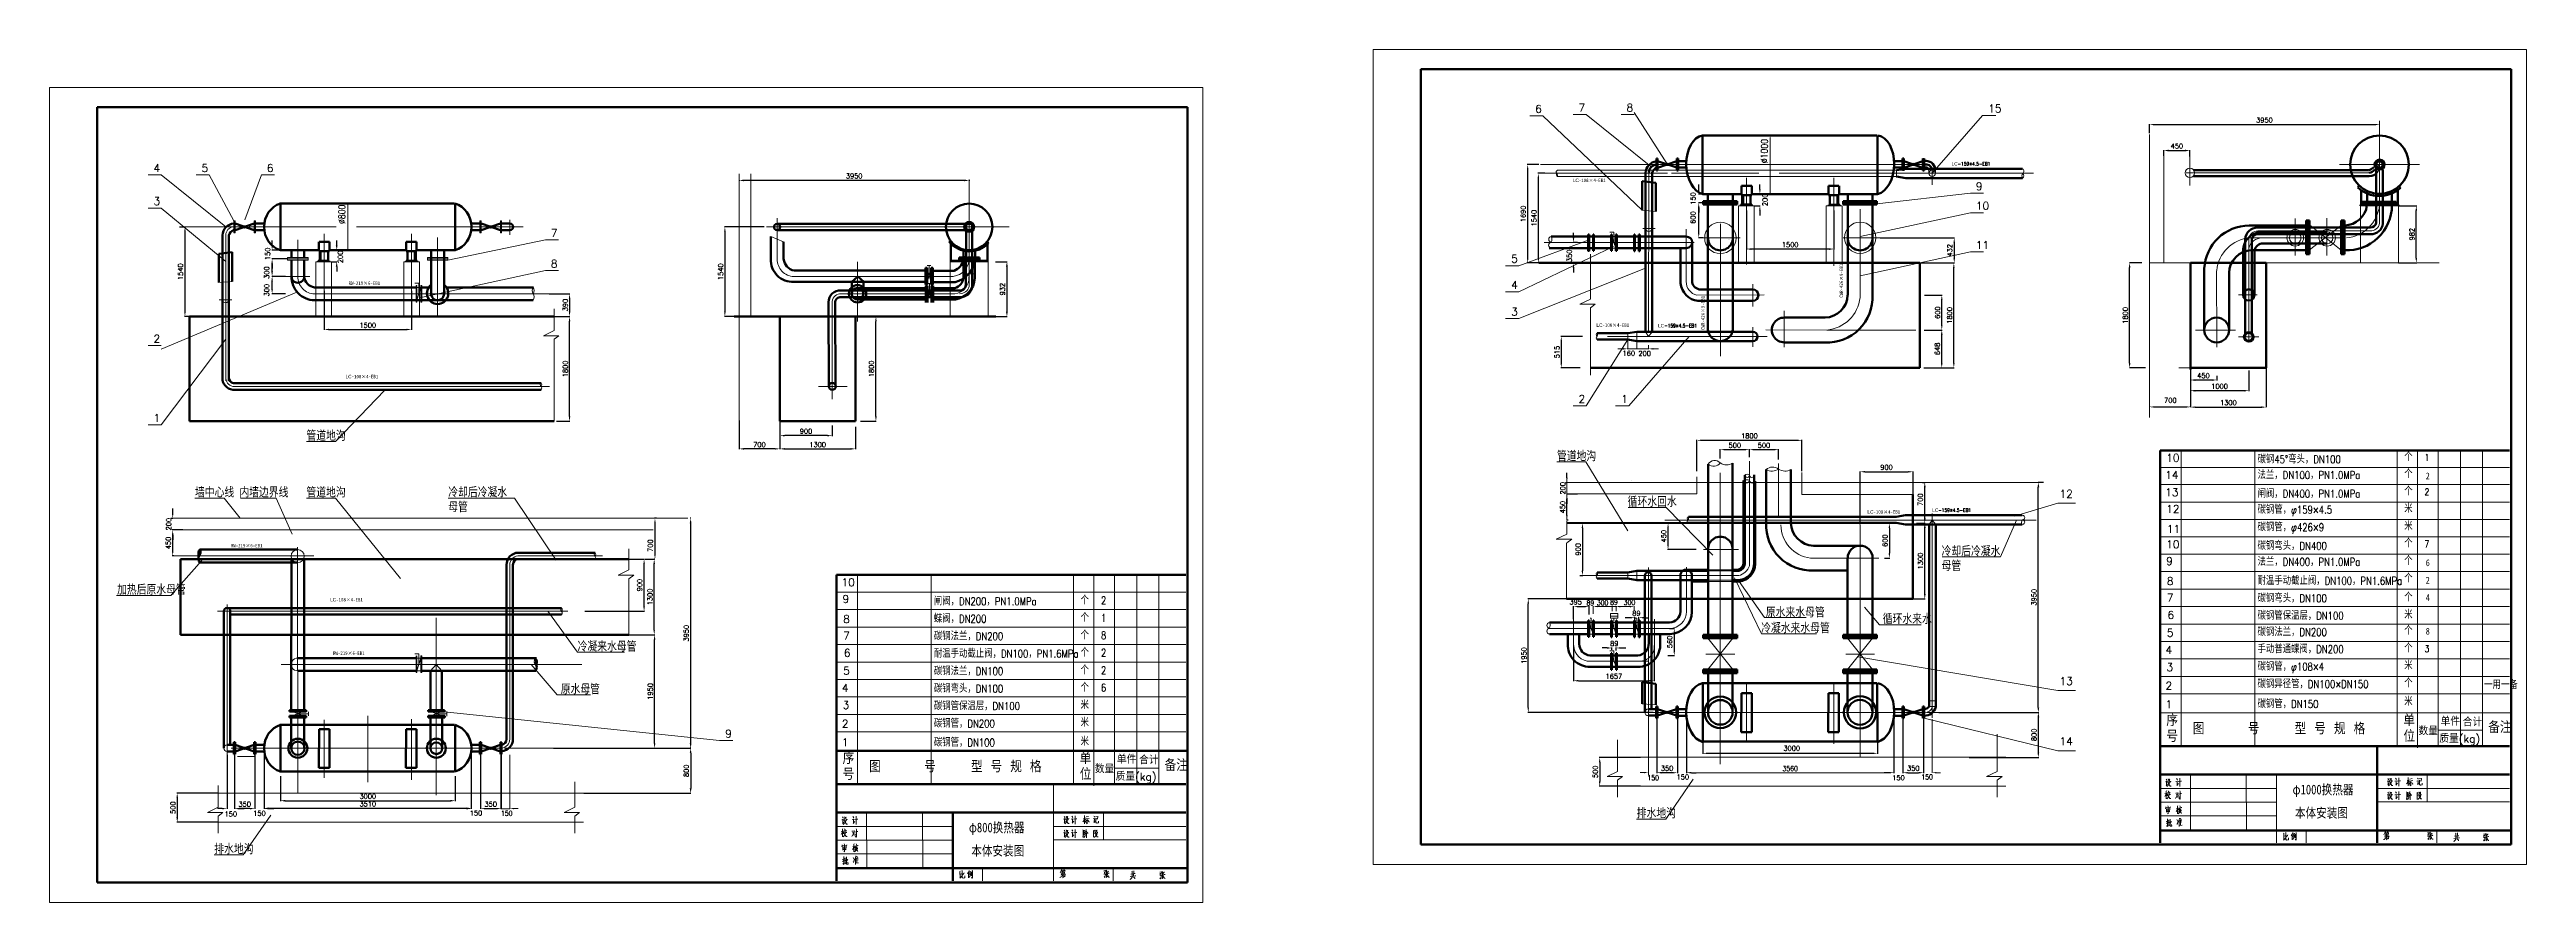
# Model space of a CAD drawing. Extents: x -13299 to -11289, y 2095 to 3220.
# Drawn here: x -13299 to -12023, y 2781 to 3220 of the extents above; entities that cross this region are included whole.
import ezdxf

# ---------------------------------------------------------------- set-up
doc = ezdxf.new("R2010")
doc.units = 0
doc.header["$LTSCALE"] = 10
doc.header["$MEASUREMENT"] = 0
doc.layers.get('0').update_dxf_attribs({"color": 4, "linetype": 'CONTINUOUS'})
doc.layers.get('Defpoints').update_dxf_attribs({"linetype": 'CONTINUOUS'})
for name, color, linetype, lineweight in [('1', 2, 'CONTINUOUS', 13), ('管道', 7, 'CONTINUOUS', 53), ('设备', 1, 'CONTINUOUS', 53)]:
    doc.layers.add(name, color=color, linetype=linetype, lineweight=lineweight)
doc.styles.add('HZTXT', font='txt', dxfattribs={"bigfont": 'HZTXT'})
doc.styles.add('ROMANT', font='romant', dxfattribs={"width": 0.7})
doc.styles.get("Standard").update_dxf_attribs({"font": 'romant.shx', "width": 0.85, "bigfont": 'hztxt1.shx'})
doc.styles.add('STYLE1', font='SIMFANG.TTF', dxfattribs={"width": 0.8})
doc.dimstyles.new('副本STANDARD', dxfattribs={"dimtxt": 2.5, "dimasz": 2.5, "dimexe": 0.18, "dimexo": 0.0625, "dimgap": 1, "dimtad": 1, "dimdec": 4, "dimzin": 0, "dimdsep": 46, "dimtxsty": 'HZTXT', "dimcen": 0.09, "dimclrt": 2, "dimadec": 0, "dimazin": 0, "dimtfac": 1, "dimtdec": 4, "dimtofl": 0, "dimtmove": 2, "dimatfit": 3, "dimfxl": 0, "dimtolj": 1, "dimtzin": 0, "dimarcsym": 0})

msp = doc.modelspace()

# ---------------------------------------------------------------- texts
at = {"layer": '1', "style": 'HZTXT'}
for s, p in [('6', (-12533.86558, 3187.79681)), ('7', (-12511.47221, 3188.43662)), ('8', (-12486.81303, 3188.43662)), ('15', (-12300.57193, 3187.98601)), ('4', (-13245.45184, 3157.30592)), ('5', (-13220.79265, 3157.30592)), ('6', (-13187.08825, 3157.30592)), ('9', (-12306.82102, 3147.90465)), ('3', (-13245.45184, 3140.23868)), ('10', (-12306.82102, 3137.86465)), ('7', (-13040.80064, 3123.82326)), ('5', (-12546.27057, 3110.53957)), ('11', (-12306.85337, 3117.61749)), ('8', (-13040.80064, 3107.99017)), ('4', (-12546.27057, 3097.03773)), ('3', (-12546.27057, 3083.29547)), ('2', (-13245.45184, 3069.3425)), ('2', (-12511.50457, 3038.35459)), ('1', (-12489.57698, 3038.35459)), ('1', (-13245.45184, 3028.47004)), ('10', (-12208.79421, 3007.97498)), ('14', (-12209.39535, 2999.10963)), ('12', (-12263.80465, 2989.42262)), ('13', (-12209.39535, 2990.24428)), ('12', (-12208.86271, 2981.61505)), ('11', (-12208.56294, 2971.31084)), ('10', (-12208.79421, 2963.37893)), ('10', (-12891.17338, 2943.82054)), ('9', (-12208.86271, 2954.7497)), ('8', (-12208.56294, 2944.44549)), ('9', (-12890.64075, 2935.1913)), ('7', (-12208.56294, 2935.90314)), ('8', (-12890.34098, 2924.88709)), ('5', (-12208.56294, 2917.81664)), ('6', (-12208.20807, 2927.03721)), ('7', (-12890.34098, 2916.34475)), ('6', (-12889.9861, 2907.47881)), ('4', (-12209.10119, 2908.9507)), ('5', (-12890.34098, 2898.25824)), ('13', (-12263.80465, 2892.90869)), ('3', (-12208.74631, 2900.08476)), ('4', (-12890.87922, 2889.3923)), ('3', (-12890.52434, 2880.52637)), ('2', (-12209.10119, 2890.50955)), ('1', (-12209.10119, 2880.97441)), ('2', (-12890.87922, 2870.95116)), ('数量', (-12078.86327, 2867.10348)), ('单件', (-12067.46978, 2872.06841)), ('合计', (-12056.04644, 2871.71377)), ('9', (-12951.11765, 2865.8408)), ('1', (-12890.87922, 2861.41601)), ('14', (-12263.80465, 2861.88398)), ('质量(kg)', (-12068.14506, 2863.20247)), ('数量', (-12760.6413, 2847.54509)), ('质量(kg)', (-12749.92309, 2843.64408)), ('单件', (-12749.24782, 2852.51001)), ('合计', (-12737.82447, 2852.15537))]:
    msp.add_text(s, height=4, dxfattribs=at).set_placement(p)
at = {"layer": '1', "width": 0.8}
for s, height, p in [('碳钢45°弯头，DN100', 4, (-12161.77523, 3007.18319)), ('个', 4, (-12086.21332, 3008.44733)), ('1', 3.5, (-12075.72338, 3008.44733)), ('法兰，DN100，PN1.0MPa', 4, (-12161.77523, 2999.08915)), ('个', 4, (-12086.21332, 2999.58198)), ('碳钢管，φ159×4.5', 4, (-12161.77523, 2981.22381)), ('闸阀，DN400，PN1.0MPa', 4, (-12161.77523, 2989.45249)), ('个', 4, (-12086.21332, 2990.71663)), ('米', 4, (-12086.21332, 2981.71663)), ('2', 3.5, (-12075.72338, 2990.71663)), ('碳钢管，φ426×9', 4, (-12161.77523, 2972.22381)), ('米', 4, (-12086.21332, 2972.71663)), ('碳钢弯头，DN400', 4, (-12161.77523, 2962.58715)), ('个', 4, (-12086.21332, 2963.85128)), ('7', 3.5, (-12075.72338, 2963.85128)), ('法兰，DN400，PN1.0MPa', 4, (-12161.77523, 2954.35846)), ('耐温手动截止阀，DN100，PN1.6MPa', 4, (-12161.77523, 2944.58715)), ('个', 4, (-12086.21332, 2954.85128)), ('个', 4, (-12086.21332, 2945.85128)), ('闸阀，DN200，PN1.0MPa', 4, (-12843.55326, 2934.02875)), ('个', 4, (-12767.99135, 2934.52157)), ('2', 4, (-12757.50141, 2934.52157)), ('碳钢弯头，DN100', 4, (-12161.77523, 2935.58715)), ('个', 4, (-12086.21332, 2936.07997)), ('蝶阀，DN200', 4, (-12843.55326, 2925.02875)), ('个', 4, (-12767.99135, 2925.52157)), ('1', 4, (-12757.50141, 2925.52157)), ('碳钢管保温层，DN100', 4, (-12161.77523, 2926.58715)), ('碳钢法兰，DN200', 4, (-12161.77523, 2918.16066)), ('米', 4, (-12086.21332, 2927.07997)), ('个', 4, (-12086.21332, 2918.85128)), ('碳钢法兰，DN200', 4, (-12843.55326, 2916.02875)), ('耐温手动截止阀，DN100，PN1.6MPa', 4, (-12843.55326, 2907.02875)), ('个', 4, (-12767.99135, 2916.52157)), ('个', 4, (-12767.99135, 2907.52157)), ('8', 4, (-12757.50141, 2916.52157)), ('2', 4, (-12757.50141, 2907.52157)), ('手动普通蝶阀，DN200', 4, (-12161.77523, 2909.35846)), ('个', 4, (-12086.21332, 2909.85128)), ('3', 3.5, (-12075.72338, 2909.85128)), ('碳钢法兰，DN100', 4, (-12843.55326, 2898.02875)), ('个', 4, (-12767.99135, 2898.52157)), ('2', 4, (-12757.50141, 2898.52157)), ('碳钢管，φ108×4', 4, (-12161.77523, 2900.35846)), ('米', 4, (-12086.21332, 2900.85128)), ('个', 4, (-12086.21332, 2891.85128)), ('碳钢弯头，DN100', 4, (-12843.55326, 2889.02875)), ('碳钢管保温层，DN100', 4, (-12843.55326, 2880.02875)), ('个', 4, (-12767.99135, 2889.52157)), ('米', 4, (-12767.99135, 2880.52157)), ('6', 4, (-12757.50141, 2889.52157)), ('碳钢异径管，DN100×DN150', 4, (-12161.77523, 2891.35846)), ('碳钢管，DN150', 4, (-12161.77523, 2881.09115)), ('米', 4, (-12086.21332, 2882.39643)), ('一用一备', 4, (-12045.06916, 2890.95122)), ('碳钢管，DN200', 4, (-12843.55326, 2871.02875)), ('米', 4, (-12767.99135, 2871.52157)), ('碳钢管，DN100', 4, (-12843.55326, 2861.25744)), ('米', 4, (-12767.99135, 2861.75026))]:
    msp.add_text(s, height=height, dxfattribs=at).set_placement(p)
at = {"layer": '1'}
for s, p in [('序', (-12208.74631, 2871.71377)), ('图     号', (-12195.13587, 2867.45812)), ('型 号 规 格', (-12142.65864, 2867.45812)), ('单', (-12086.6368, 2871.71377)), ('备注', (-12042.93917, 2868.1674)), ('序', (-12890.52434, 2852.15537)), ('单', (-12768.41483, 2852.15537)), ('号', (-12208.74631, 2863.55711)), ('位', (-12086.6368, 2863.55711)), ('号', (-12890.52434, 2843.99871)), ('图     号', (-12876.91391, 2847.89973)), ('型 号 规 格', (-12824.43667, 2847.89973)), ('位', (-12768.41483, 2843.99871)), ('备注', (-12724.7172, 2848.609))]:
    msp.add_text(s, height=6, dxfattribs=at).set_placement(p)
at = {"layer": '1', "style": 'STYLE1', "width": 0.8}
for s, p in [('φ1000换热器', (-12143.74054, 2836.54613)), ('φ800换热器', (-12825.51858, 2816.98773)), ('本体安装图', (-12142.50758, 2824.55497)), ('本体安装图', (-12824.28562, 2804.99657))]:
    msp.add_text(s, height=5, dxfattribs=at).set_placement(p)
at = {"layer": '1'}
for s, insert, char_height, attachment_point, rotation in [('∅1000', (-12415.80846, 3168.03509), 3.428, 5, 89.69594064), ('∅800', (-13148.47947, 3135.47019), 3.428, 5, 89.69594064), ('{\\fFangSong_GB2312|b0|i0|c134|p49;CWR-426×9-EB1}', (-12377.08958, 3092.48192), 1.8, 1, 90), ('{\\fFangSong_GB2312|b0|i0|c134|p49;CWR-426×9-EB1}', (-12448.35159, 3075.93022), 1.8, 1, 90)]:
    msp.add_mtext(s, dxfattribs=dict(at, insert=insert, char_height=char_height, attachment_point=attachment_point, rotation=rotation))
for s, insert, char_height, attachment_point in [('{\\fArial|b0|i0|c0|p32;LC\\fFangSong_GB2312|b0|i0|c134|p49;-108×4-EB1}', (-12514.46361, 3153.87294), 1.8, 1), ('{\\fArial|b0|i0|c0|p32;LC}-159×4.5-EB1', (-12319.37324, 3162.39076), 1.8, 1), ('{\\fFangSong_GB2312|b0|i0|c134|p49;RW-219×6-EB1}', (-13144.98307, 3100.88853), 1.8, 1), ('{\\fArial|b0|i0|c0|p32;LC\\fFangSong_GB2312|b0|i0|c134|p49;-108×4-EB1}', (-12502.30564, 3079.25923), 1.8, 1), ('{\\fArial|b0|i0|c0|p32;LC}-159×4.5-EB1', (-12470.53152, 3078.96386), 1.8, 1), ('{\\fArial|b0|i0|c0|p32;LC\\fFangSong_GB2312|b0|i0|c134|p49;-108×4-EB1}', (-13146.58535, 3052.76183), 1.8, 1), ('{\\fArial|b0|i0|c0|p32;LC\\fFangSong_GB2312|b0|i0|c134|p49;-108×4-EB1}', (-12362.7057, 2983.01264), 1.8, 1), ('{\\fArial|b0|i0|c0|p32;LC}-159×4.5-EB1', (-12329.32847, 2983.90083), 1.8, 1), ('{\\fFangSong_GB2312|b0|i0|c134|p49;RW-219×6-EB1}', (-13205.61134, 2965.65061), 1.8, 1), ('{\\fArial|b0|i0|c0|p32;LC\\fFangSong_GB2312|b0|i0|c134|p49;-108×4-EB1}', (-13154.526, 2937.76389), 1.8, 1), ('\\A1;89', (-12505.41754, 2935.19437), 2.571, 5), ('\\A1;300', (-12499.11433, 2935.28535), 2.571, 5), ('\\A1;89', (-12493.24846, 2935.55765), 2.571, 5), ('\\A1;300', (-12485.25891, 2935.44236), 2.571, 5), ('{\\fFangSong_GB2312|b0|i0|c134|p49;RW-219×6-EB1}', (-13152.988, 2910.21862), 1.8, 1), ('\\A1;150', (-12473.04261, 2845.07463), 2.571, 5), ('3560', (-12402.49541, 2849.87032), 2.571, 5), ('\\A1;150', (-12331.9482, 2845.54771), 2.571, 5), ('\\A1;150', (-13063.54808, 2826.80887), 2.571, 5)]:
    msp.add_mtext(s, dxfattribs=dict(at, insert=insert, char_height=char_height, attachment_point=attachment_point))
at = {"layer": '1', "char_height": 2.5, "attachment_point": 5, "style": 'HZTXT'}
for s, insert in [('\\A1;160', (-12485.62295, 3063.83714)), ('\\A1;200', (-12477.43402, 3063.74921))]:
    msp.add_mtext(s, dxfattribs=dict(at, insert=insert))
at = {"layer": '1', "attachment_point": 1}
for s, insert, char_height, width in [('管道地沟', (-13166.6998, 3023.36442), 4.572952, 23.5468939), ('管道地沟', (-12522.6332, 3012.89077), 4.572952, 23.5468939), ('{\\fFangSong_GB2312|b0|i0|c134|p49;2}', (-12075.14201, 3002.39144), 3.5, 4.2482117), ('墙中心线', (-13224.11941, 2994.18243), 4.572952, 23.5468939), ('内墙边界线', (-13201.24531, 2994.18243), 4.572952, 27.4899123), ('管道地沟', (-13166.6998, 2994.18243), 4.572952, 23.5468939), ('冷却后冷凝水母管', (-13093.68021, 2994.24415), 4.572952, 34.3902016), ('循环水回水', (-12486.19315, 2989.34944), 4.572952, 3.775397772187716e-13), ('冷却后冷凝水母管', (-12324.52504, 2963.88609), 4.572952, 30.667917), ('{\\fFangSong_GB2312|b0|i0|c134|p49;2}', (-12075.14201, 2948.66074), 3.5, 4.2482117), ('{\\fFangSong_GB2312|b0|i0|c134|p49;6}', (-12075.14201, 2957.66074), 3.5, 4.2482117), ('加热后原水母管', (-13264.2774, 2944.04328), 4.572952, 3.775397772187716e-13), ('{\\fFangSong_GB2312|b0|i0|c134|p49;4}', (-12075.14201, 2939.66074), 3.5, 4.2482117), ('冷凝水来水母管', (-12417.46786, 2924.25969), 4.572952, 40.4282567), ('原水来水母管', (-12415.03701, 2932.34461), 4.572952, 3.775397772187716e-13), ('循环水来水', (-12354.80769, 2928.928), 4.572952, 3.775397772187716e-13), ('{\\fFangSong_GB2312|b0|i0|c134|p49;8}', (-12075.14201, 2922.38669), 3.5, 4.2482117), ('冷凝来水母管', (-13027.06173, 2914.78036), 4.572952, 34.3902016), ('原水母管', (-13035.7533, 2892.78067), 4.572952, 3.775397772187716e-13), ('排水地沟', (-12481.55049, 2828.84427), 4.572952, 23.5468939), ('排水地沟', (-13214.18915, 2810.34714), 4.572952, 23.5468939)]:
    msp.add_mtext(s, dxfattribs=dict(at, insert=insert, char_height=char_height, width=width))

# ---------------------------------------------------------------- blocks, each defined once
blk = doc.blocks.new('*D99')
at = {"layer": '1', "color": 0, "lineweight": -2}
for p, q in [((-12881.3, 3082.8), (-12873.2, 3082.8)), ((-12873.4, 3031.3), (-12873.4, 3080.3)), ((-12881.3, 3028.8), (-12873.2, 3028.8))]:
    blk.add_line(p, q, dxfattribs=at)
at = {"layer": '1', "color": 0}
for points in [[(-12873.8, 3080.3), (-12873, 3080.3), (-12873.4, 3082.8)], [(-12873.8, 3031.3), (-12873, 3031.3), (-12873.4, 3028.8)]]:
    blk.add_solid(points, dxfattribs=at)
at = {"layer": 'Defpoints', "color": 0}
for p in [(-12881.3, 3082.8), (-12873.4, 3082.8), (-12881.4, 3028.8)]:
    blk.add_point(p, dxfattribs=at)
at = {"layer": '1', "color": 2, "insert": (-12875.7, 3055.8), "char_height": 2.5, "attachment_point": 5, "rotation": 90, "style": 'HZTXT'}
blk.add_mtext('\\A1;1800', dxfattribs=at)
blk = doc.blocks.new('*D100')
at = {"layer": '1', "color": 0, "lineweight": -2}
for p, q in [((-12922.9, 3028.9), (-12922.9, 3021.2)), ((-12895.9, 3026.7), (-12895.9, 3021.2)), ((-12898.4, 3021.4), (-12920.4, 3021.4))]:
    blk.add_line(p, q, dxfattribs=at)
at = {"layer": '1', "color": 0}
for points in [[(-12920.4, 3021.8), (-12920.4, 3021), (-12922.9, 3021.4)], [(-12898.4, 3021.8), (-12898.4, 3021), (-12895.9, 3021.4)]]:
    blk.add_solid(points, dxfattribs=at)
at = {"layer": 'Defpoints', "color": 0}
for p in [(-12922.9, 3028.9), (-12895.9, 3026.8), (-12922.9, 3021.4)]:
    blk.add_point(p, dxfattribs=at)
at = {"layer": '1', "color": 2, "insert": (-12909.4, 3023.7), "char_height": 2.5, "attachment_point": 5, "style": 'HZTXT'}
blk.add_mtext('\\A1;900', dxfattribs=at)
blk = doc.blocks.new('*D101')
at = {"layer": '1', "color": 0, "lineweight": -2}
for p, q in [((-12883.9, 3025.9), (-12883.9, 3014.4)), ((-12922.9, 3021.9), (-12922.9, 3014.4)), ((-12920.4, 3014.6), (-12886.4, 3014.6))]:
    blk.add_line(p, q, dxfattribs=at)
at = {"layer": '1', "color": 0}
for points in [[(-12920.4, 3015), (-12920.4, 3014.2), (-12922.9, 3014.6)], [(-12886.4, 3015), (-12886.4, 3014.2), (-12883.9, 3014.6)]]:
    blk.add_solid(points, dxfattribs=at)
at = {"layer": 'Defpoints', "color": 0}
for p in [(-12883.9, 3026), (-12922.9, 3021.9), (-12883.9, 3014.6)]:
    blk.add_point(p, dxfattribs=at)
at = {"layer": '1', "color": 2, "insert": (-12903.4, 3016.8), "char_height": 2.5, "attachment_point": 5, "style": 'HZTXT'}
blk.add_mtext('\\A1;1300', dxfattribs=at)
blk = doc.blocks.new('*D102')
at = {"layer": '1', "color": 0, "lineweight": -2}
for p, q in [((-12943.9, 3029.3), (-12943.9, 3014.4)), ((-12922.9, 3025), (-12922.9, 3014.4)), ((-12925.4, 3014.6), (-12941.4, 3014.6))]:
    blk.add_line(p, q, dxfattribs=at)
at = {"layer": '1', "color": 0}
for points in [[(-12941.4, 3015), (-12941.4, 3014.2), (-12943.9, 3014.6)], [(-12925.4, 3015), (-12925.4, 3014.2), (-12922.9, 3014.6)]]:
    blk.add_solid(points, dxfattribs=at)
at = {"layer": 'Defpoints', "color": 0}
for p in [(-12943.9, 3029.4), (-12922.9, 3025), (-12943.9, 3014.6)]:
    blk.add_point(p, dxfattribs=at)
at = {"layer": '1', "color": 2, "insert": (-12933.4, 3016.8), "char_height": 2.5, "attachment_point": 5, "style": 'HZTXT'}
blk.add_mtext('\\A1;700', dxfattribs=at)
blk = doc.blocks.new('*D103')
at = {"layer": '1', "color": 0, "lineweight": -2}
for p, q in [((-13236.5, 2978.8), (-13235.5, 2978.8)), ((-13233.7, 2972.8), (-13235.8, 2972.8)), ((-13235.6, 2981.3), (-13235.6, 2983.8)), ((-13235.6, 2970.3), (-13235.6, 2967.8))]:
    blk.add_line(p, q, dxfattribs=at)
at = {"layer": '1', "color": 0}
for points in [[(-13236, 2981.3), (-13235.2, 2981.3), (-13235.6, 2978.8)], [(-13236, 2970.3), (-13235.2, 2970.3), (-13235.6, 2972.8)]]:
    blk.add_solid(points, dxfattribs=at)
at = {"layer": 'Defpoints', "color": 0}
for p in [(-13236.5, 2978.8), (-13235.6, 2972.8), (-13233.7, 2972.8)]:
    blk.add_point(p, dxfattribs=at)
at = {"layer": '1', "color": 2, "insert": (-13237.7, 2975.8), "char_height": 2.5, "attachment_point": 5, "rotation": 90, "style": 'HZTXT'}
blk.add_mtext('\\A1;200', dxfattribs=at)
blk = doc.blocks.new('*D104')
at = {"layer": '1', "color": 0, "lineweight": -2}
for p, q in [((-12943.9, 3153.1), (-12943.9, 3152.8)), ((-12827.9, 3152.9), (-12941.4, 3152.9)), ((-12825.4, 3153.1), (-12825.4, 3152.8))]:
    blk.add_line(p, q, dxfattribs=at)
at = {"layer": '1', "color": 0}
for points in [[(-12941.4, 3153.4), (-12941.4, 3152.5), (-12943.9, 3152.9)], [(-12827.9, 3153.4), (-12827.9, 3152.5), (-12825.4, 3152.9)]]:
    blk.add_solid(points, dxfattribs=at)
at = {"layer": 'Defpoints', "color": 0}
for p in [(-12943.9, 3153.1), (-12943.9, 3152.9), (-12825.4, 3153.1)]:
    blk.add_point(p, dxfattribs=at)
at = {"layer": '1', "color": 2, "insert": (-12884.6, 3155.2), "char_height": 2.5, "attachment_point": 5, "style": 'HZTXT'}
blk.add_mtext('\\A1;3950', dxfattribs=at)
blk = doc.blocks.new('*D105')
at = {"layer": '1', "color": 0, "lineweight": -2}
for p, q in [((-13230.3, 2972.8), (-13235.8, 2972.8)), ((-13235.6, 2961.9), (-13235.6, 2970.3)), ((-13235, 2959.4), (-13235.8, 2959.4))]:
    blk.add_line(p, q, dxfattribs=at)
at = {"layer": '1', "color": 0}
for points in [[(-13236, 2970.3), (-13235.2, 2970.3), (-13235.6, 2972.8)], [(-13236, 2961.9), (-13235.2, 2961.9), (-13235.6, 2959.4)]]:
    blk.add_solid(points, dxfattribs=at)
at = {"layer": 'Defpoints', "color": 0}
for p in [(-13235.6, 2972.8), (-13230.2, 2972.8), (-13234.9, 2959.4)]:
    blk.add_point(p, dxfattribs=at)
at = {"layer": '1', "color": 2, "insert": (-13237.9, 2966.1), "char_height": 2.5, "attachment_point": 5, "rotation": 90, "style": 'HZTXT'}
blk.add_mtext('\\A1;450', dxfattribs=at)
blk = doc.blocks.new('*D106')
at = {"layer": '1', "color": 0, "lineweight": -2}
for p, q in [((-12986.5, 2978.8), (-12987.4, 2978.8)), ((-12987.2, 2976.3), (-12987.2, 2960.3)), ((-12987.2, 2957.8), (-12987.4, 2957.8))]:
    blk.add_line(p, q, dxfattribs=at)
at = {"layer": '1', "color": 0}
for points in [[(-12987.6, 2976.3), (-12986.8, 2976.3), (-12987.2, 2978.8)], [(-12987.6, 2960.3), (-12986.8, 2960.3), (-12987.2, 2957.8)]]:
    blk.add_solid(points, dxfattribs=at)
at = {"layer": 'Defpoints', "color": 0}
for p in [(-12986.4, 2978.8), (-12987.2, 2957.8), (-12987.1, 2957.8)]:
    blk.add_point(p, dxfattribs=at)
at = {"layer": '1', "color": 2, "insert": (-12989.6, 2964.7), "char_height": 2.5, "attachment_point": 5, "rotation": 90, "style": 'HZTXT'}
blk.add_mtext('\\A1;700', dxfattribs=at)
blk = doc.blocks.new('*D107')
at = {"layer": '1', "color": 0, "lineweight": -2}
for p, q in [((-12968.7, 2978.8), (-12969, 2978.8)), ((-12968.8, 2862.8), (-12968.8, 2976.3)), ((-12968.7, 2860.3), (-12969, 2860.3))]:
    blk.add_line(p, q, dxfattribs=at)
at = {"layer": '1', "color": 0}
for points in [[(-12969.3, 2976.3), (-12968.4, 2976.3), (-12968.8, 2978.8)], [(-12969.3, 2862.8), (-12968.4, 2862.8), (-12968.8, 2860.3)]]:
    blk.add_solid(points, dxfattribs=at)
at = {"layer": 'Defpoints', "color": 0}
for p in [(-12968.8, 2978.8), (-12968.7, 2978.8), (-12968.7, 2860.3)]:
    blk.add_point(p, dxfattribs=at)
at = {"layer": '1', "color": 2, "insert": (-12971.1, 2919.6), "char_height": 2.5, "attachment_point": 5, "rotation": 90, "style": 'HZTXT'}
blk.add_mtext('\\A1;3950', dxfattribs=at)
blk = doc.blocks.new('*D108')
at = {"layer": '1', "color": 0, "lineweight": -2}
for p, q in [((-13037, 3082.8), (-13031, 3082.8)), ((-13031.2, 3031.3), (-13031.2, 3080.3)), ((-13038, 3028.8), (-13031, 3028.8))]:
    blk.add_line(p, q, dxfattribs=at)
at = {"layer": '1', "color": 0}
for points in [[(-13031.6, 3080.3), (-13030.8, 3080.3), (-13031.2, 3082.8)], [(-13031.6, 3031.3), (-13030.8, 3031.3), (-13031.2, 3028.8)]]:
    blk.add_solid(points, dxfattribs=at)
at = {"layer": 'Defpoints', "color": 0}
for p in [(-13037.1, 3082.8), (-13031.2, 3082.8), (-13038, 3028.8)]:
    blk.add_point(p, dxfattribs=at)
at = {"layer": '1', "color": 2, "insert": (-13033.4, 3055.8), "char_height": 2.5, "attachment_point": 5, "rotation": 90, "style": 'HZTXT'}
blk.add_mtext('\\A1;1800', dxfattribs=at)
blk = doc.blocks.new('*D109')
at = {"layer": '1', "color": 0, "lineweight": -2}
for p, q in [((-13184.5, 3112.5), (-13184.6, 3112.5)), ((-13177.5, 3103.5), (-13184.6, 3103.5)), ((-13184.4, 3106), (-13184.4, 3110))]:
    blk.add_line(p, q, dxfattribs=at)
at = {"layer": '1', "color": 0}
for points in [[(-13184.8, 3110), (-13184, 3110), (-13184.4, 3112.5)], [(-13184.8, 3106), (-13184, 3106), (-13184.4, 3103.5)]]:
    blk.add_solid(points, dxfattribs=at)
at = {"layer": 'Defpoints', "color": 0}
for p in [(-13184.4, 3112.5), (-13184.4, 3112.5), (-13177.5, 3103.5)]:
    blk.add_point(p, dxfattribs=at)
at = {"layer": '1', "color": 2, "insert": (-13187.2, 3105.4), "char_height": 2.5, "attachment_point": 5, "rotation": 90, "style": 'HZTXT'}
blk.add_mtext('\\A1;300', dxfattribs=at)
blk = doc.blocks.new('*D193')
at = {"layer": '1', "color": 0, "lineweight": -2}
for p, q in [((-12992.2, 2957.8), (-12987.4, 2957.8)), ((-12987.6, 2921.3), (-12987.6, 2955.3)), ((-12997.5, 2918.8), (-12987.4, 2918.8))]:
    blk.add_line(p, q, dxfattribs=at)
at = {"layer": '1', "color": 0}
for points in [[(-12988, 2955.3), (-12987.2, 2955.3), (-12987.6, 2957.8)], [(-12988, 2921.3), (-12987.2, 2921.3), (-12987.6, 2918.8)]]:
    blk.add_solid(points, dxfattribs=at)
at = {"layer": 'Defpoints', "color": 0}
for p in [(-12992.3, 2957.8), (-12987.6, 2957.8), (-12997.5, 2918.8)]:
    blk.add_point(p, dxfattribs=at)
at = {"layer": '1', "color": 2, "insert": (-12989.8, 2938.3), "char_height": 2.5, "attachment_point": 5, "rotation": 90, "style": 'HZTXT'}
blk.add_mtext('\\A1;1300', dxfattribs=at)
blk = doc.blocks.new('*D233')
at = {"layer": '1', "color": 0, "lineweight": -2}
for p, q in [((-13039.5, 2860.3), (-12968.7, 2860.3)), ((-12968.8, 2857.8), (-12968.8, 2839.6)), ((-13023.9, 2837.1), (-12968.7, 2837.1))]:
    blk.add_line(p, q, dxfattribs=at)
at = {"layer": '1', "color": 0}
for points in [[(-12969.3, 2857.8), (-12968.4, 2857.8), (-12968.8, 2860.3)], [(-12969.3, 2839.6), (-12968.4, 2839.6), (-12968.8, 2837.1)]]:
    blk.add_solid(points, dxfattribs=at)
at = {"layer": 'Defpoints', "color": 0}
for p in [(-13039.6, 2860.3), (-13024, 2837.1), (-12968.8, 2837.1)]:
    blk.add_point(p, dxfattribs=at)
at = {"layer": '1', "color": 2, "insert": (-12971.1, 2848.7), "char_height": 2.5, "attachment_point": 5, "rotation": 90, "style": 'HZTXT'}
blk.add_mtext('\\A1;800', dxfattribs=at)
blk = doc.blocks.new('*D234')
at = {"layer": '1', "color": 0, "lineweight": -2}
for p, q in [((-13000.7, 2957.8), (-12992.6, 2957.8)), ((-12992.8, 2933.4), (-12992.8, 2955.3)), ((-13023.4, 2930.9), (-12992.6, 2930.9))]:
    blk.add_line(p, q, dxfattribs=at)
at = {"layer": '1', "color": 0}
for points in [[(-12993.2, 2955.3), (-12992.4, 2955.3), (-12992.8, 2957.8)], [(-12993.2, 2933.4), (-12992.4, 2933.4), (-12992.8, 2930.9)]]:
    blk.add_solid(points, dxfattribs=at)
at = {"layer": 'Defpoints', "color": 0}
for p in [(-13000.8, 2957.8), (-12992.8, 2957.8), (-13023.4, 2930.9)]:
    blk.add_point(p, dxfattribs=at)
at = {"layer": '1', "color": 2, "insert": (-12995.1, 2944.4), "char_height": 2.5, "attachment_point": 5, "rotation": 90, "style": 'HZTXT'}
blk.add_mtext('\\A1;900', dxfattribs=at)
blk = doc.blocks.new('*D235')
at = {"layer": '1', "color": 0, "lineweight": -2}
for p, q in [((-13081.8, 2860.3), (-13081.8, 2829.1)), ((-13077, 2860.2), (-13077, 2829.1)), ((-13084.3, 2829.2), (-13086.8, 2829.2)), ((-13074.5, 2829.2), (-13072, 2829.2))]:
    blk.add_line(p, q, dxfattribs=at)
at = {"layer": '1', "color": 0}
for points in [[(-13084.3, 2829.6), (-13084.3, 2828.8), (-13081.8, 2829.2)], [(-13074.5, 2829.6), (-13074.5, 2828.8), (-13077, 2829.2)]]:
    blk.add_solid(points, dxfattribs=at)
at = {"layer": 'Defpoints', "color": 0}
for p in [(-13081.8, 2860.3), (-13077, 2860.3), (-13081.8, 2829.2)]:
    blk.add_point(p, dxfattribs=at)
at = {"layer": '1', "color": 2, "insert": (-13079.4, 2826.9), "char_height": 2.5, "attachment_point": 5, "style": 'HZTXT'}
blk.add_mtext('\\A1;150', dxfattribs=at)
blk = doc.blocks.new('*D236')
at = {"layer": '1', "color": 0, "lineweight": -2}
for p, q in [((-13077, 2857.2), (-13077, 2829.1)), ((-13066.5, 2857.2), (-13066.5, 2829.1)), ((-13074.5, 2829.2), (-13069, 2829.2))]:
    blk.add_line(p, q, dxfattribs=at)
at = {"layer": '1', "color": 0}
for points in [[(-13074.5, 2829.6), (-13074.5, 2828.8), (-13077, 2829.2)], [(-13069, 2829.6), (-13069, 2828.8), (-13066.5, 2829.2)]]:
    blk.add_solid(points, dxfattribs=at)
at = {"layer": 'Defpoints', "color": 0}
for p in [(-13077, 2857.2), (-13066.5, 2857.3), (-13066.5, 2829.2)]:
    blk.add_point(p, dxfattribs=at)
at = {"layer": '1', "color": 2, "insert": (-13071.8, 2831.5), "char_height": 2.5, "attachment_point": 5, "style": 'HZTXT'}
blk.add_mtext('\\A1;350', dxfattribs=at)
blk = doc.blocks.new('*D237')
at = {"layer": '1', "color": 0, "lineweight": -2}
for p, q in [((-13207.6, 2856.9), (-13207.6, 2829.1)), ((-13203.8, 2856.9), (-13203.8, 2829.1)), ((-13210.1, 2829.2), (-13212.6, 2829.2)), ((-13201.3, 2829.2), (-13198.8, 2829.2))]:
    blk.add_line(p, q, dxfattribs=at)
at = {"layer": '1', "color": 0}
for points in [[(-13210.1, 2829.6), (-13210.1, 2828.8), (-13207.6, 2829.2)], [(-13201.3, 2829.6), (-13201.3, 2828.8), (-13203.8, 2829.2)]]:
    blk.add_solid(points, dxfattribs=at)
at = {"layer": 'Defpoints', "color": 0}
for p in [(-13207.6, 2856.9), (-13203.8, 2856.9), (-13203.8, 2829.2)]:
    blk.add_point(p, dxfattribs=at)
at = {"layer": '1', "color": 2, "insert": (-13205.7, 2826.4), "char_height": 2.5, "attachment_point": 5, "style": 'HZTXT'}
blk.add_mtext('\\A1;150', dxfattribs=at)
blk = doc.blocks.new('*D238')
at = {"layer": '1', "color": 0, "lineweight": -2}
for p, q in [((-13203.8, 2857.2), (-13203.8, 2829.1)), ((-13193.3, 2857.2), (-13193.3, 2829.1)), ((-13195.8, 2829.2), (-13201.3, 2829.2))]:
    blk.add_line(p, q, dxfattribs=at)
at = {"layer": '1', "color": 0}
for points in [[(-13201.3, 2829.6), (-13201.3, 2828.8), (-13203.8, 2829.2)], [(-13195.8, 2829.6), (-13195.8, 2828.8), (-13193.3, 2829.2)]]:
    blk.add_solid(points, dxfattribs=at)
at = {"layer": 'Defpoints', "color": 0}
for p in [(-13203.8, 2857.3), (-13193.3, 2857.2), (-13203.8, 2829.2)]:
    blk.add_point(p, dxfattribs=at)
at = {"layer": '1', "color": 2, "insert": (-13198.5, 2831.5), "char_height": 2.5, "attachment_point": 5, "style": 'HZTXT'}
blk.add_mtext('\\A1;350', dxfattribs=at)
blk = doc.blocks.new('*D239')
at = {"layer": 'Defpoints', "color": 0}
for p in [(-13193.3, 2860.3), (-13188.5, 2860.3), (-13188.5, 2829.2)]:
    blk.add_point(p, dxfattribs=at)
at = {"layer": '管道', "color": 0, "lineweight": -2}
for p, q in [((-13193.3, 2860.2), (-13193.3, 2829.1)), ((-13188.5, 2860.3), (-13188.5, 2829.1)), ((-13195.8, 2829.2), (-13198.3, 2829.2)), ((-13186, 2829.2), (-13183.5, 2829.2))]:
    blk.add_line(p, q, dxfattribs=at)
at = {"layer": '管道', "color": 0}
for points in [[(-13195.8, 2829.6), (-13195.8, 2828.8), (-13193.3, 2829.2)], [(-13186, 2829.6), (-13186, 2828.8), (-13188.5, 2829.2)]]:
    blk.add_solid(points, dxfattribs=at)
at = {"layer": '管道', "color": 2, "insert": (-13190.9, 2826.8), "char_height": 2.5, "attachment_point": 5, "style": 'HZTXT'}
blk.add_mtext('\\A1;150', dxfattribs=at)
blk = doc.blocks.new('*D240')
at = {"layer": '1', "color": 0, "lineweight": -2}
for p, q in [((-13188.5, 2860.3), (-13188.5, 2829.2)), ((-13081.8, 2860.3), (-13081.8, 2829.2)), ((-13186, 2829.4), (-13084.3, 2829.4))]:
    blk.add_line(p, q, dxfattribs=at)
at = {"layer": '1', "color": 0}
for points in [[(-13186, 2829.8), (-13186, 2829), (-13188.5, 2829.4)], [(-13084.3, 2829.8), (-13084.3, 2829), (-13081.8, 2829.4)]]:
    blk.add_solid(points, dxfattribs=at)
at = {"layer": 'Defpoints', "color": 0}
for p in [(-13188.5, 2860.3), (-13081.8, 2860.3), (-13081.8, 2829.4)]:
    blk.add_point(p, dxfattribs=at)
at = {"layer": '1', "color": 2, "insert": (-13135.1, 2831.6), "char_height": 2.5, "attachment_point": 5, "style": 'HZTXT'}
blk.add_mtext('\\A1;3510', dxfattribs=at)
blk = doc.blocks.new('*D241')
at = {"layer": '1', "color": 0, "lineweight": -2}
for p, q in [((-13180.1, 2846), (-13180.1, 2833.1)), ((-13090.1, 2846), (-13090.1, 2833.1)), ((-13177.6, 2833.3), (-13092.6, 2833.3))]:
    blk.add_line(p, q, dxfattribs=at)
at = {"layer": '1', "color": 0}
for points in [[(-13177.6, 2833.7), (-13177.6, 2832.8), (-13180.1, 2833.3)], [(-13092.6, 2833.7), (-13092.6, 2832.8), (-13090.1, 2833.3)]]:
    blk.add_solid(points, dxfattribs=at)
at = {"layer": 'Defpoints', "color": 0}
for p in [(-13180.1, 2846), (-13090.1, 2846), (-13090.1, 2833.3)]:
    blk.add_point(p, dxfattribs=at)
at = {"layer": '1', "color": 2, "insert": (-13135.1, 2835.5), "char_height": 2.5, "attachment_point": 5, "style": 'HZTXT'}
blk.add_mtext('\\A1;3000', dxfattribs=at)
blk = doc.blocks.new('*D242')
at = {"layer": '1', "color": 0, "lineweight": -2}
for p, q in [((-13157.6, 3096), (-13157.6, 3075.9)), ((-13112.6, 3096), (-13112.6, 3075.9)), ((-13155.1, 3076.1), (-13115.1, 3076.1))]:
    blk.add_line(p, q, dxfattribs=at)
at = {"layer": '1', "color": 0}
for points in [[(-13155.1, 3076.5), (-13155.1, 3075.7), (-13157.6, 3076.1)], [(-13115.1, 3076.5), (-13115.1, 3075.7), (-13112.6, 3076.1)]]:
    blk.add_solid(points, dxfattribs=at)
at = {"layer": 'Defpoints', "color": 0}
for p in [(-13157.6, 3096.1), (-13112.6, 3096.1), (-13112.6, 3076.1)]:
    blk.add_point(p, dxfattribs=at)
at = {"layer": '1', "color": 2, "insert": (-13135.1, 3078.3), "char_height": 2.5, "attachment_point": 5, "style": 'HZTXT'}
blk.add_mtext('\\A1;1500', dxfattribs=at)
blk = doc.blocks.new('*D243')
at = {"layer": '1', "color": 0, "lineweight": -2}
for p, q in [((-13212.3, 2837.1), (-13233.4, 2837.1)), ((-13233.3, 2834.6), (-13233.3, 2824.7)), ((-13212.3, 2822.2), (-13233.4, 2822.2))]:
    blk.add_line(p, q, dxfattribs=at)
at = {"layer": '1', "color": 0}
for points in [[(-13233.7, 2834.6), (-13232.8, 2834.6), (-13233.3, 2837.1)], [(-13233.7, 2824.7), (-13232.8, 2824.7), (-13233.3, 2822.2)]]:
    blk.add_solid(points, dxfattribs=at)
at = {"layer": 'Defpoints', "color": 0}
for p in [(-13212.2, 2837.1), (-13233.3, 2822.2), (-13212.2, 2822.2)]:
    blk.add_point(p, dxfattribs=at)
at = {"layer": '1', "color": 2, "insert": (-13235.5, 2829.7), "char_height": 2.5, "attachment_point": 5, "rotation": 90, "style": 'HZTXT'}
blk.add_mtext('\\A1;500', dxfattribs=at)
blk = doc.blocks.new('*D244')
at = {"layer": '1', "color": 0, "lineweight": -2}
for p, q in [((-13180.2, 3117), (-13184.6, 3117)), ((-13184.4, 3119.5), (-13184.4, 3122)), ((-13176.5, 3112.5), (-13184.6, 3112.5)), ((-13184.4, 3110), (-13184.4, 3107.5))]:
    blk.add_line(p, q, dxfattribs=at)
at = {"layer": '1', "color": 0}
for points in [[(-13184.8, 3119.5), (-13184, 3119.5), (-13184.4, 3117)], [(-13184.8, 3110), (-13184, 3110), (-13184.4, 3112.5)]]:
    blk.add_solid(points, dxfattribs=at)
at = {"layer": 'Defpoints', "color": 0}
for p in [(-13184.4, 3117), (-13180.1, 3117), (-13176.4, 3112.5)]:
    blk.add_point(p, dxfattribs=at)
at = {"layer": '1', "color": 2, "insert": (-13186.7, 3115.1), "char_height": 2.5, "attachment_point": 5, "rotation": 90, "style": 'HZTXT'}
blk.add_mtext('\\A1;150', dxfattribs=at)
blk = doc.blocks.new('012254')
for points in [[(0.3, 1.8), (3.7, 2.1), (3.5, 2.2), (3.3, 2.1)], [(1.6, 1.6), (1.5, 1.3), (1.1, 0.7), (0.8, 0.4), (0.4, 0)], [(0.7, 3.1), (3.3, 3.4), (3.2, 3.4), (3, 3.4)], [(1.4, 4.8), (1.5, 4.6), (1.5, 2)], [(2.6, 5), (2.4, 2)], [(2.4, 1.6), (3.1, 0.7), (3.2, 0.4)]]:
    blk.add_lwpolyline(points)
at = {"style": 'ROMANT', "width": 0.7}
blk.add_attdef('012254', (0, 0), '', height=0.001, dxfattribs=at)
blk = doc.blocks.new('*D277')
at = {"layer": '1', "color": 0, "lineweight": -2}
for p, q in [((-13000.5, 2918.8), (-12987.2, 2918.8)), ((-12987.4, 2862.8), (-12987.4, 2916.3)), ((-13006.4, 2860.3), (-12987.2, 2860.3))]:
    blk.add_line(p, q, dxfattribs=at)
at = {"layer": '1', "color": 0}
for points in [[(-12987.8, 2916.3), (-12987, 2916.3), (-12987.4, 2918.8)], [(-12987.8, 2862.8), (-12987, 2862.8), (-12987.4, 2860.3)]]:
    blk.add_solid(points, dxfattribs=at)
at = {"layer": 'Defpoints', "color": 0}
for p in [(-13000.6, 2918.8), (-12987.4, 2918.8), (-13006.4, 2860.3)]:
    blk.add_point(p, dxfattribs=at)
at = {"layer": '1', "color": 2, "insert": (-12989.6, 2889.6), "char_height": 2.5, "attachment_point": 5, "rotation": 90, "style": 'HZTXT'}
blk.add_mtext('\\A1;1950', dxfattribs=at)
blk = doc.blocks.new('*D286')
at = {"layer": '1', "color": 0, "lineweight": -2}
for p, q in [((-13232.1, 3129), (-13229.1, 3129)), ((-13229.3, 3126.5), (-13229.3, 3085.3)), ((-13224.5, 3082.8), (-13229.5, 3082.8))]:
    blk.add_line(p, q, dxfattribs=at)
at = {"layer": '1', "color": 0}
for points in [[(-13229.7, 3126.5), (-13228.9, 3126.5), (-13229.3, 3129)], [(-13229.7, 3085.3), (-13228.9, 3085.3), (-13229.3, 3082.8)]]:
    blk.add_solid(points, dxfattribs=at)
at = {"layer": 'Defpoints', "color": 0}
for p in [(-13232.1, 3129), (-13229.3, 3082.8), (-13224.5, 3082.8)]:
    blk.add_point(p, dxfattribs=at)
at = {"layer": '1', "color": 2, "insert": (-13231.6, 3105.9), "char_height": 2.5, "attachment_point": 5, "rotation": 90, "style": 'HZTXT'}
blk.add_mtext('\\A1;1540', dxfattribs=at)
blk = doc.blocks.new('*D287')
at = {"layer": '1', "color": 0, "lineweight": -2}
for p, q in [((-13184.5, 3103.5), (-13184.6, 3103.5)), ((-13184.4, 3097), (-13184.4, 3101)), ((-13177.5, 3094.5), (-13184.6, 3094.5))]:
    blk.add_line(p, q, dxfattribs=at)
at = {"layer": '1', "color": 0}
for points in [[(-13184.8, 3101), (-13184, 3101), (-13184.4, 3103.5)], [(-13184.8, 3097), (-13184, 3097), (-13184.4, 3094.5)]]:
    blk.add_solid(points, dxfattribs=at)
at = {"layer": 'Defpoints', "color": 0}
for p in [(-13184.4, 3103.5), (-13184.4, 3103.5), (-13177.5, 3094.5)]:
    blk.add_point(p, dxfattribs=at)
at = {"layer": '1', "color": 2, "insert": (-13187.2, 3096.4), "char_height": 2.5, "attachment_point": 5, "rotation": 90, "style": 'HZTXT'}
blk.add_mtext('\\A1;300', dxfattribs=at)
blk = doc.blocks.new('*D288')
at = {"layer": '1', "color": 0, "lineweight": -2}
for p, q in [((-13041.7, 3094.5), (-13031, 3094.5)), ((-13031.2, 3092), (-13031.2, 3085.3)), ((-13039.1, 3082.8), (-13031, 3082.8))]:
    blk.add_line(p, q, dxfattribs=at)
at = {"layer": '1', "color": 0}
for points in [[(-13031.6, 3092), (-13030.8, 3092), (-13031.2, 3094.5)], [(-13031.6, 3085.3), (-13030.8, 3085.3), (-13031.2, 3082.8)]]:
    blk.add_solid(points, dxfattribs=at)
at = {"layer": 'Defpoints', "color": 0}
for p in [(-13041.8, 3094.5), (-13039.2, 3082.8), (-13031.2, 3082.8)]:
    blk.add_point(p, dxfattribs=at)
at = {"layer": '1', "color": 2, "insert": (-13033.4, 3088.7), "char_height": 2.5, "attachment_point": 5, "rotation": 90, "style": 'HZTXT'}
blk.add_mtext('\\A1;390', dxfattribs=at)
blk = doc.blocks.new('*D289')
at = {"layer": '1', "color": 0, "lineweight": -2}
for p, q in [((-12931, 3129), (-12951.4, 3129)), ((-12951.2, 3126.5), (-12951.2, 3085.3)), ((-12946.4, 3082.8), (-12951.4, 3082.8))]:
    blk.add_line(p, q, dxfattribs=at)
at = {"layer": '1', "color": 0}
for points in [[(-12951.6, 3126.5), (-12950.8, 3126.5), (-12951.2, 3129)], [(-12951.6, 3085.3), (-12950.8, 3085.3), (-12951.2, 3082.8)]]:
    blk.add_solid(points, dxfattribs=at)
at = {"layer": 'Defpoints', "color": 0}
for p in [(-12930.9, 3129), (-12951.2, 3082.8), (-12946.3, 3082.8)]:
    blk.add_point(p, dxfattribs=at)
at = {"layer": '1', "color": 2, "insert": (-12953.4, 3105.9), "char_height": 2.5, "attachment_point": 5, "rotation": 90, "style": 'HZTXT'}
blk.add_mtext('\\A1;1540', dxfattribs=at)
blk = doc.blocks.new('*D295')
at = {"layer": '1', "color": 0, "lineweight": -2}
for p, q in [((-13152.7, 3117), (-13151, 3117)), ((-13151.1, 3119.5), (-13151.1, 3122)), ((-13153.7, 3111), (-13151, 3111)), ((-13151.1, 3108.5), (-13151.1, 3106))]:
    blk.add_line(p, q, dxfattribs=at)
at = {"layer": '1', "color": 0}
for points in [[(-13151.6, 3119.5), (-13150.7, 3119.5), (-13151.1, 3117)], [(-13151.6, 3108.5), (-13150.7, 3108.5), (-13151.1, 3111)]]:
    blk.add_solid(points, dxfattribs=at)
at = {"layer": 'Defpoints', "color": 0}
for p in [(-13152.8, 3117), (-13153.7, 3111), (-13151.1, 3111)]:
    blk.add_point(p, dxfattribs=at)
at = {"layer": '1', "color": 2, "insert": (-13149.3, 3113.5), "char_height": 2.5, "attachment_point": 5, "rotation": 90, "style": 'HZTXT'}
blk.add_mtext('\\A1;200', dxfattribs=at)
blk = doc.blocks.new('*D296')
at = {"layer": '1', "color": 0, "lineweight": -2}
for p, q in [((-12811.8, 3111), (-12805.8, 3111)), ((-12805.9, 3108.5), (-12805.9, 3085.3)), ((-12811.6, 3082.8), (-12805.8, 3082.8))]:
    blk.add_line(p, q, dxfattribs=at)
at = {"layer": '1', "color": 0}
for points in [[(-12806.4, 3108.5), (-12805.5, 3108.5), (-12805.9, 3111)], [(-12806.4, 3085.3), (-12805.5, 3085.3), (-12805.9, 3082.8)]]:
    blk.add_solid(points, dxfattribs=at)
at = {"layer": 'Defpoints', "color": 0}
for p in [(-12811.8, 3111), (-12811.6, 3082.8), (-12805.9, 3082.8)]:
    blk.add_point(p, dxfattribs=at)
at = {"layer": '1', "color": 2, "insert": (-12808.2, 3096.9), "char_height": 2.5, "attachment_point": 5, "rotation": 90, "style": 'HZTXT'}
blk.add_mtext('\\A1;932', dxfattribs=at)
blk = doc.blocks.new('*D80')
at = {"layer": '1', "color": 0, "lineweight": -2}
for p, q in [((-12210, 3165.6), (-12210, 3168.5)), ((-12207.5, 3168.3), (-12199.1, 3168.3)), ((-12196.6, 3165.2), (-12196.6, 3168.5))]:
    blk.add_line(p, q, dxfattribs=at)
at = {"layer": '1', "color": 0}
for points in [[(-12207.5, 3168.8), (-12207.5, 3167.9), (-12210, 3168.3)], [(-12199.1, 3168.8), (-12199.1, 3167.9), (-12196.6, 3168.3)]]:
    blk.add_solid(points, dxfattribs=at)
at = {"layer": 'Defpoints', "color": 0}
for p in [(-12210, 3165.5), (-12196.6, 3168.3), (-12196.6, 3165.1)]:
    blk.add_point(p, dxfattribs=at)
at = {"layer": '1', "color": 2, "insert": (-12203.3, 3170.6), "char_height": 2.5, "attachment_point": 5, "style": 'HZTXT'}
blk.add_mtext('\\A1;450', dxfattribs=at)
blk = doc.blocks.new('*D81')
at = {"layer": '1', "color": 0, "lineweight": -2}
for p, q in [((-12166.3, 3054.9), (-12166.3, 3044.4)), ((-12196.3, 3046.5), (-12196.3, 3044.4)), ((-12193.8, 3044.6), (-12168.8, 3044.6))]:
    blk.add_line(p, q, dxfattribs=at)
at = {"layer": '1', "color": 0}
for points in [[(-12193.8, 3045), (-12193.8, 3044.1), (-12196.3, 3044.6)], [(-12168.8, 3045), (-12168.8, 3044.1), (-12166.3, 3044.6)]]:
    blk.add_solid(points, dxfattribs=at)
at = {"layer": 'Defpoints', "color": 0}
for p in [(-12166.3, 3055), (-12196.3, 3046.6), (-12166.3, 3044.6)]:
    blk.add_point(p, dxfattribs=at)
at = {"layer": '1', "color": 2, "insert": (-12181.3, 3046.8), "char_height": 2.5, "attachment_point": 5, "style": 'HZTXT'}
blk.add_mtext('\\A1;1000', dxfattribs=at)
blk = doc.blocks.new('*D82')
at = {"layer": '1', "color": 0, "lineweight": -2}
for p, q in [((-12196.3, 3052.2), (-12196.3, 3049.9)), ((-12193.8, 3050.1), (-12185.3, 3050.1)), ((-12182.8, 3052.2), (-12182.8, 3049.9))]:
    blk.add_line(p, q, dxfattribs=at)
at = {"layer": '1', "color": 0}
for points in [[(-12193.8, 3050.5), (-12193.8, 3049.6), (-12196.3, 3050.1)], [(-12185.3, 3050.5), (-12185.3, 3049.6), (-12182.8, 3050.1)]]:
    blk.add_solid(points, dxfattribs=at)
at = {"layer": 'Defpoints', "color": 0}
for p in [(-12196.3, 3052.2), (-12182.8, 3052.2), (-12182.8, 3050.1)]:
    blk.add_point(p, dxfattribs=at)
at = {"layer": '1', "color": 2, "insert": (-12189.6, 3052.3), "char_height": 2.5, "attachment_point": 5, "style": 'HZTXT'}
blk.add_mtext('\\A1;450', dxfattribs=at)
blk = doc.blocks.new('*D83')
at = {"layer": '1', "color": 0, "lineweight": -2}
for p, q in [((-12221.3, 3110.4), (-12227.8, 3110.4)), ((-12227.7, 3058.9), (-12227.7, 3107.9)), ((-12219.5, 3056.4), (-12227.8, 3056.4))]:
    blk.add_line(p, q, dxfattribs=at)
at = {"layer": '1', "color": 0}
for points in [[(-12228.1, 3107.9), (-12227.2, 3107.9), (-12227.7, 3110.4)], [(-12228.1, 3058.9), (-12227.2, 3058.9), (-12227.7, 3056.4)]]:
    blk.add_solid(points, dxfattribs=at)
at = {"layer": 'Defpoints', "color": 0}
for p in [(-12227.7, 3110.4), (-12221.2, 3110.4), (-12219.4, 3056.4)]:
    blk.add_point(p, dxfattribs=at)
at = {"layer": '1', "color": 2, "insert": (-12229.9, 3083.4), "char_height": 2.5, "attachment_point": 5, "rotation": 90, "style": 'HZTXT'}
blk.add_mtext('\\A1;1800', dxfattribs=at)
blk = doc.blocks.new('*D84')
at = {"layer": '1', "color": 0, "lineweight": -2}
for p, q in [((-12465.5, 2976.3), (-12465.6, 2976.3)), ((-12465.4, 2965.3), (-12465.4, 2973.8)), ((-12451, 2962.8), (-12465.6, 2962.8))]:
    blk.add_line(p, q, dxfattribs=at)
at = {"layer": '1', "color": 0}
for points in [[(-12465.8, 2973.8), (-12465, 2973.8), (-12465.4, 2976.3)], [(-12465.8, 2965.3), (-12465, 2965.3), (-12465.4, 2962.8)]]:
    blk.add_solid(points, dxfattribs=at)
at = {"layer": 'Defpoints', "color": 0}
for p in [(-12465.4, 2976.3), (-12465.4, 2976.3), (-12450.9, 2962.8)]:
    blk.add_point(p, dxfattribs=at)
at = {"layer": '1', "color": 2, "insert": (-12467.6, 2969.6), "char_height": 2.5, "attachment_point": 5, "rotation": 90, "style": 'HZTXT'}
blk.add_mtext('\\A1;450', dxfattribs=at)
blk = doc.blocks.new('*D85')
at = {"layer": '1', "color": 0, "lineweight": -2}
for p, q in [((-12217.4, 3177.2), (-12217.4, 3181.9)), ((-12214.9, 3181.7), (-12101.4, 3181.7)), ((-12098.9, 3181.8), (-12098.9, 3181.9))]:
    blk.add_line(p, q, dxfattribs=at)
at = {"layer": '1', "color": 0}
for points in [[(-12214.9, 3182.1), (-12214.9, 3181.3), (-12217.4, 3181.7)], [(-12101.4, 3182.1), (-12101.4, 3181.3), (-12098.9, 3181.7)]]:
    blk.add_solid(points, dxfattribs=at)
at = {"layer": 'Defpoints', "color": 0}
for p in [(-12217.4, 3177.2), (-12098.9, 3181.7), (-12098.9, 3181.7)]:
    blk.add_point(p, dxfattribs=at)
at = {"layer": '1', "color": 2, "insert": (-12158.2, 3184), "char_height": 2.5, "attachment_point": 5, "style": 'HZTXT'}
blk.add_mtext('\\A1;3950', dxfattribs=at)
blk = doc.blocks.new('*D86')
at = {"layer": '1', "color": 0, "lineweight": -2}
for p, q in [((-12509.5, 3072.5), (-12520.6, 3072.5)), ((-12520.4, 3070), (-12520.4, 3058.9)), ((-12510.7, 3056.4), (-12520.6, 3056.4))]:
    blk.add_line(p, q, dxfattribs=at)
at = {"layer": '1', "color": 0}
for points in [[(-12520.8, 3070), (-12520, 3070), (-12520.4, 3072.5)], [(-12520.8, 3058.9), (-12520, 3058.9), (-12520.4, 3056.4)]]:
    blk.add_solid(points, dxfattribs=at)
at = {"layer": 'Defpoints', "color": 0}
for p in [(-12509.5, 3072.5), (-12520.4, 3056.4), (-12510.6, 3056.4)]:
    blk.add_point(p, dxfattribs=at)
at = {"layer": '1', "color": 2, "insert": (-12522.6, 3064.5), "char_height": 2.5, "attachment_point": 5, "rotation": 90, "style": 'HZTXT'}
blk.add_mtext('\\A1;515', dxfattribs=at)
blk = doc.blocks.new('*D87')
at = {"layer": '1', "color": 0, "lineweight": -2}
for p, q in [((-12333.3, 3093.8), (-12324.2, 3093.8)), ((-12324.4, 3078.3), (-12324.4, 3091.3)), ((-12333.3, 3075.8), (-12324.2, 3075.8))]:
    blk.add_line(p, q, dxfattribs=at)
at = {"layer": '1', "color": 0}
for points in [[(-12324.8, 3091.3), (-12324, 3091.3), (-12324.4, 3093.8)], [(-12324.8, 3078.3), (-12324, 3078.3), (-12324.4, 3075.8)]]:
    blk.add_solid(points, dxfattribs=at)
at = {"layer": 'Defpoints', "color": 0}
for p in [(-12333.4, 3093.8), (-12324.4, 3093.8), (-12333.4, 3075.8)]:
    blk.add_point(p, dxfattribs=at)
at = {"layer": '1', "color": 2, "insert": (-12326.6, 3084.8), "char_height": 2.5, "attachment_point": 5, "rotation": 90, "style": 'HZTXT'}
blk.add_mtext('\\A1;600', dxfattribs=at)
blk = doc.blocks.new('*D88')
at = {"layer": '1', "color": 0, "lineweight": -2}
for p, q in [((-12333.4, 3075.8), (-12324.3, 3075.8)), ((-12324.4, 3058.9), (-12324.4, 3073.3)), ((-12324.9, 3056.4), (-12324.3, 3056.4))]:
    blk.add_line(p, q, dxfattribs=at)
at = {"layer": '1', "color": 0}
for points in [[(-12324.9, 3073.3), (-12324, 3073.3), (-12324.4, 3075.8)], [(-12324.9, 3058.9), (-12324, 3058.9), (-12324.4, 3056.4)]]:
    blk.add_solid(points, dxfattribs=at)
at = {"layer": 'Defpoints', "color": 0}
for p in [(-12333.4, 3075.8), (-12324.4, 3075.8), (-12325, 3056.4)]:
    blk.add_point(p, dxfattribs=at)
at = {"layer": '1', "color": 2, "insert": (-12326.7, 3066.1), "char_height": 2.5, "attachment_point": 5, "rotation": 90, "style": 'HZTXT'}
blk.add_mtext('\\A1;648', dxfattribs=at)
blk = doc.blocks.new('*D89')
at = {"layer": '1', "color": 0, "lineweight": -2}
for p, q in [((-12447.3, 3141.4), (-12449.8, 3141.4)), ((-12449.6, 3125.9), (-12449.6, 3138.9)), ((-12447.3, 3123.4), (-12449.8, 3123.4))]:
    blk.add_line(p, q, dxfattribs=at)
at = {"layer": '1', "color": 0}
for points in [[(-12450, 3138.9), (-12449.2, 3138.9), (-12449.6, 3141.4)], [(-12450, 3125.9), (-12449.2, 3125.9), (-12449.6, 3123.4)]]:
    blk.add_solid(points, dxfattribs=at)
at = {"layer": 'Defpoints', "color": 0}
for p in [(-12449.6, 3141.4), (-12447.2, 3141.4), (-12447.2, 3123.4)]:
    blk.add_point(p, dxfattribs=at)
at = {"layer": '1', "color": 2, "insert": (-12452.5, 3133.8), "char_height": 2.5, "attachment_point": 5, "rotation": 90, "style": 'HZTXT'}
blk.add_mtext('\\A1;600', dxfattribs=at)
blk = doc.blocks.new('*D90')
at = {"layer": '1', "color": 0, "lineweight": -2}
for p, q in [((-12514.1, 2913.3), (-12514.1, 2894.9)), ((-12472.5, 2913.2), (-12472.5, 2894.9)), ((-12511.6, 2895.1), (-12475, 2895.1))]:
    blk.add_line(p, q, dxfattribs=at)
at = {"layer": '1', "color": 0}
for points in [[(-12511.6, 2895.5), (-12511.6, 2894.7), (-12514.1, 2895.1)], [(-12475, 2895.5), (-12475, 2894.7), (-12472.5, 2895.1)]]:
    blk.add_solid(points, dxfattribs=at)
at = {"layer": 'Defpoints', "color": 0}
for p in [(-12514.1, 2913.4), (-12472.5, 2913.3), (-12472.5, 2895.1)]:
    blk.add_point(p, dxfattribs=at)
at = {"layer": '1', "color": 2, "insert": (-12493.3, 2897.4), "char_height": 2.5, "attachment_point": 5, "style": 'HZTXT'}
blk.add_mtext('\\A1;1657', dxfattribs=at)
blk = doc.blocks.new('*D91')
at = {"layer": '1', "color": 0, "lineweight": -2}
for p, q in [((-12514.1, 2926.9), (-12514.1, 2933.5)), ((-12511.6, 2933.3), (-12508.6, 2933.3)), ((-12506.1, 2929.3), (-12506.1, 2933.5))]:
    blk.add_line(p, q, dxfattribs=at)
at = {"layer": '1', "color": 0}
for points in [[(-12511.6, 2933.7), (-12511.6, 2932.9), (-12514.1, 2933.3)], [(-12508.6, 2933.7), (-12508.6, 2932.9), (-12506.1, 2933.3)]]:
    blk.add_solid(points, dxfattribs=at)
at = {"layer": 'Defpoints', "color": 0}
for p in [(-12514.1, 2926.8), (-12506.1, 2933.3), (-12506.1, 2929.3)]:
    blk.add_point(p, dxfattribs=at)
at = {"layer": '1', "color": 2, "insert": (-12513, 2935.7), "char_height": 2.5, "attachment_point": 5, "style": 'HZTXT'}
blk.add_mtext('\\A1;395', dxfattribs=at)
blk = doc.blocks.new('*D92')
at = {"layer": '1', "color": 0, "lineweight": -2}
for p, q in [((-12510.9, 2976.3), (-12509.3, 2976.3)), ((-12509.5, 2973.8), (-12509.5, 2951.8)), ((-12510.9, 2949.3), (-12509.3, 2949.3))]:
    blk.add_line(p, q, dxfattribs=at)
at = {"layer": '1', "color": 0}
for points in [[(-12509.9, 2973.8), (-12509.1, 2973.8), (-12509.5, 2976.3)], [(-12509.9, 2951.8), (-12509.1, 2951.8), (-12509.5, 2949.3)]]:
    blk.add_solid(points, dxfattribs=at)
at = {"layer": 'Defpoints', "color": 0}
for p in [(-12510.9, 2976.3), (-12510.9, 2949.3), (-12509.5, 2949.3)]:
    blk.add_point(p, dxfattribs=at)
at = {"layer": '1', "color": 2, "insert": (-12511.7, 2962.8), "char_height": 2.5, "attachment_point": 5, "rotation": 90, "style": 'HZTXT'}
blk.add_mtext('\\A1;900', dxfattribs=at)
blk = doc.blocks.new('*D93')
at = {"layer": '1', "color": 0, "lineweight": -2}
for p, q in [((-12438.5, 3009.6), (-12438.5, 3014.4)), ((-12436, 3014.2), (-12426, 3014.2)), ((-12423.5, 3013.7), (-12423.5, 3014.4))]:
    blk.add_line(p, q, dxfattribs=at)
at = {"layer": '1', "color": 0}
for points in [[(-12436, 3014.6), (-12436, 3013.8), (-12438.5, 3014.2)], [(-12426, 3014.6), (-12426, 3013.8), (-12423.5, 3014.2)]]:
    blk.add_solid(points, dxfattribs=at)
at = {"layer": 'Defpoints', "color": 0}
for p in [(-12423.5, 3014.2), (-12423.5, 3013.6), (-12438.5, 3009.5)]:
    blk.add_point(p, dxfattribs=at)
at = {"layer": '1', "color": 2, "insert": (-12431, 3016.4), "char_height": 2.5, "attachment_point": 5, "style": 'HZTXT'}
blk.add_mtext('\\A1;500', dxfattribs=at)
blk = doc.blocks.new('*D94')
at = {"layer": '1', "color": 0, "lineweight": -2}
for p, q in [((-12423.5, 3010.4), (-12423.5, 3014.4)), ((-12421, 3014.2), (-12411, 3014.2)), ((-12408.5, 3009.1), (-12408.5, 3014.4))]:
    blk.add_line(p, q, dxfattribs=at)
at = {"layer": '1', "color": 0}
for points in [[(-12421, 3014.6), (-12421, 3013.8), (-12423.5, 3014.2)], [(-12411, 3014.6), (-12411, 3013.8), (-12408.5, 3014.2)]]:
    blk.add_solid(points, dxfattribs=at)
at = {"layer": 'Defpoints', "color": 0}
for p in [(-12408.5, 3014.2), (-12423.5, 3010.3), (-12408.5, 3009.1)]:
    blk.add_point(p, dxfattribs=at)
at = {"layer": '1', "color": 2, "insert": (-12416, 3016.4), "char_height": 2.5, "attachment_point": 5, "style": 'HZTXT'}
blk.add_mtext('\\A1;500', dxfattribs=at)
blk = doc.blocks.new('*D95')
at = {"layer": '1', "color": 0, "lineweight": -2}
for p, q in [((-12512.1, 2991.3), (-12517.7, 2991.3)), ((-12517.5, 2980.4), (-12517.5, 2988.8)), ((-12516.8, 2977.9), (-12517.7, 2977.9))]:
    blk.add_line(p, q, dxfattribs=at)
at = {"layer": '1', "color": 0}
for points in [[(-12517.9, 2988.8), (-12517.1, 2988.8), (-12517.5, 2991.3)], [(-12517.9, 2980.4), (-12517.1, 2980.4), (-12517.5, 2977.9)]]:
    blk.add_solid(points, dxfattribs=at)
at = {"layer": 'Defpoints', "color": 0}
for p in [(-12517.5, 2991.3), (-12512.1, 2991.3), (-12516.8, 2977.9)]:
    blk.add_point(p, dxfattribs=at)
at = {"layer": '1', "color": 2, "insert": (-12519.7, 2984.6), "char_height": 2.5, "attachment_point": 5, "rotation": 90, "style": 'HZTXT'}
blk.add_mtext('\\A1;450', dxfattribs=at)
blk = doc.blocks.new('*D96')
at = {"layer": '1', "color": 0, "lineweight": -2}
for p, q in [((-12517.5, 2999.8), (-12517.5, 3002.3)), ((-12518.3, 2997.3), (-12517.3, 2997.3)), ((-12515.6, 2991.3), (-12517.7, 2991.3)), ((-12517.5, 2988.8), (-12517.5, 2986.3))]:
    blk.add_line(p, q, dxfattribs=at)
at = {"layer": '1', "color": 0}
for points in [[(-12517.9, 2999.8), (-12517.1, 2999.8), (-12517.5, 2997.3)], [(-12517.9, 2988.8), (-12517.1, 2988.8), (-12517.5, 2991.3)]]:
    blk.add_solid(points, dxfattribs=at)
at = {"layer": 'Defpoints', "color": 0}
for p in [(-12518.4, 2997.3), (-12517.5, 2991.3), (-12515.5, 2991.3)]:
    blk.add_point(p, dxfattribs=at)
at = {"layer": '1', "color": 2, "insert": (-12519.6, 2994.3), "char_height": 2.5, "attachment_point": 5, "rotation": 90, "style": 'HZTXT'}
blk.add_mtext('\\A1;200', dxfattribs=at)
blk = doc.blocks.new('*D97')
at = {"layer": '1', "color": 0, "lineweight": -2}
for p, q in [((-12272.1, 2997.3), (-12274.8, 2997.3)), ((-12274.7, 2881.3), (-12274.7, 2994.8)), ((-12278.5, 2878.8), (-12274.5, 2878.8))]:
    blk.add_line(p, q, dxfattribs=at)
at = {"layer": '1', "color": 0}
for points in [[(-12275.1, 2994.8), (-12274.2, 2994.8), (-12274.7, 2997.3)], [(-12275.1, 2881.3), (-12274.2, 2881.3), (-12274.7, 2878.8)]]:
    blk.add_solid(points, dxfattribs=at)
at = {"layer": 'Defpoints', "color": 0}
for p in [(-12274.7, 2997.3), (-12272, 2997.3), (-12278.6, 2878.8)]:
    blk.add_point(p, dxfattribs=at)
at = {"layer": '1', "color": 2, "insert": (-12276.9, 2938.1), "char_height": 2.5, "attachment_point": 5, "rotation": 90, "style": 'HZTXT'}
blk.add_mtext('\\A1;3950', dxfattribs=at)
blk = doc.blocks.new('*D98')
at = {"layer": '1', "color": 0, "lineweight": -2}
for p, q in [((-12331.8, 3110.4), (-12318, 3110.4)), ((-12318.2, 3058.9), (-12318.2, 3107.9)), ((-12333.7, 3056.4), (-12318, 3056.4))]:
    blk.add_line(p, q, dxfattribs=at)
at = {"layer": '1', "color": 0}
for points in [[(-12318.6, 3107.9), (-12317.8, 3107.9), (-12318.2, 3110.4)], [(-12318.6, 3058.9), (-12317.8, 3058.9), (-12318.2, 3056.4)]]:
    blk.add_solid(points, dxfattribs=at)
at = {"layer": 'Defpoints', "color": 0}
for p in [(-12331.9, 3110.4), (-12318.2, 3110.4), (-12333.7, 3056.4)]:
    blk.add_point(p, dxfattribs=at)
at = {"layer": '1', "color": 2, "insert": (-12320.4, 3083.4), "char_height": 2.5, "attachment_point": 5, "rotation": 90, "style": 'HZTXT'}
blk.add_mtext('\\A1;1800', dxfattribs=at)
blk = doc.blocks.new('*D194')
at = {"layer": '1', "color": 0, "lineweight": -2}
for p, q in [((-12196.3, 3055.4), (-12196.3, 3036)), ((-12157.3, 3056.3), (-12157.3, 3036)), ((-12193.8, 3036.1), (-12159.8, 3036.1))]:
    blk.add_line(p, q, dxfattribs=at)
at = {"layer": '1', "color": 0}
for points in [[(-12193.8, 3036.5), (-12193.8, 3035.7), (-12196.3, 3036.1)], [(-12159.8, 3036.5), (-12159.8, 3035.7), (-12157.3, 3036.1)]]:
    blk.add_solid(points, dxfattribs=at)
at = {"layer": 'Defpoints', "color": 0}
for p in [(-12196.3, 3055.5), (-12157.3, 3056.4), (-12157.3, 3036.1)]:
    blk.add_point(p, dxfattribs=at)
at = {"layer": '1', "color": 2, "insert": (-12176.8, 3038.4), "char_height": 2.5, "attachment_point": 5, "style": 'HZTXT'}
blk.add_mtext('\\A1;1300', dxfattribs=at)
blk = doc.blocks.new('*D195')
at = {"layer": '1', "color": 0, "lineweight": -2}
for p, q in [((-12217.3, 3036.3), (-12217.3, 3036.4)), ((-12196.3, 3036.1), (-12196.3, 3036.4)), ((-12214.8, 3036.2), (-12198.8, 3036.2))]:
    blk.add_line(p, q, dxfattribs=at)
at = {"layer": '1', "color": 0}
for points in [[(-12214.8, 3036.6), (-12214.8, 3035.8), (-12217.3, 3036.2)], [(-12198.8, 3036.6), (-12198.8, 3035.8), (-12196.3, 3036.2)]]:
    blk.add_solid(points, dxfattribs=at)
at = {"layer": 'Defpoints', "color": 0}
for p in [(-12217.3, 3036.2), (-12196.3, 3036.2), (-12196.3, 3036.1)]:
    blk.add_point(p, dxfattribs=at)
at = {"layer": '1', "color": 2, "insert": (-12206.7, 3039.6), "char_height": 2.5, "attachment_point": 5, "style": 'HZTXT'}
blk.add_mtext('\\A1;700', dxfattribs=at)
blk = doc.blocks.new('*D196')
at = {"layer": '1', "color": 0, "lineweight": -2}
for p, q in [((-12334.4, 2997.3), (-12333, 2997.3)), ((-12333.2, 2978.8), (-12333.2, 2994.8)), ((-12333.2, 2976.3), (-12333.3, 2976.3))]:
    blk.add_line(p, q, dxfattribs=at)
at = {"layer": '1', "color": 0}
for points in [[(-12333.6, 2994.8), (-12332.7, 2994.8), (-12333.2, 2997.3)], [(-12333.6, 2978.8), (-12332.7, 2978.8), (-12333.2, 2976.3)]]:
    blk.add_solid(points, dxfattribs=at)
at = {"layer": 'Defpoints', "color": 0}
for p in [(-12334.4, 2997.3), (-12333.2, 2997.3), (-12333.2, 2976.3)]:
    blk.add_point(p, dxfattribs=at)
at = {"layer": '1', "color": 2, "insert": (-12335.5, 2988.4), "char_height": 2.5, "attachment_point": 5, "rotation": 90, "style": 'HZTXT'}
blk.add_mtext('\\A1;700', dxfattribs=at)
blk = doc.blocks.new('*D197')
at = {"layer": '1', "color": 0, "lineweight": -2}
for p, q in [((-12337.4, 2976.3), (-12333, 2976.3)), ((-12333.2, 2939.8), (-12333.2, 2973.8)), ((-12339.2, 2937.3), (-12333, 2937.3))]:
    blk.add_line(p, q, dxfattribs=at)
at = {"layer": '1', "color": 0}
for points in [[(-12333.6, 2973.8), (-12332.7, 2973.8), (-12333.2, 2976.3)], [(-12333.6, 2939.8), (-12332.7, 2939.8), (-12333.2, 2937.3)]]:
    blk.add_solid(points, dxfattribs=at)
at = {"layer": 'Defpoints', "color": 0}
for p in [(-12337.5, 2976.3), (-12333.2, 2976.3), (-12339.3, 2937.3)]:
    blk.add_point(p, dxfattribs=at)
at = {"layer": '1', "color": 2, "insert": (-12335.4, 2956.8), "char_height": 2.5, "attachment_point": 5, "rotation": 90, "style": 'HZTXT'}
blk.add_mtext('\\A1;1300', dxfattribs=at)
blk = doc.blocks.new('*D198')
at = {"layer": '1', "color": 0, "lineweight": -2}
for p, q in [((-12349.1, 2878.8), (-12349.1, 2847.5)), ((-12344.4, 2878.7), (-12344.4, 2847.5)), ((-12351.6, 2847.7), (-12354.1, 2847.7)), ((-12341.9, 2847.7), (-12339.4, 2847.7))]:
    blk.add_line(p, q, dxfattribs=at)
at = {"layer": '1', "color": 0}
for points in [[(-12351.6, 2848.1), (-12351.6, 2847.3), (-12349.1, 2847.7)], [(-12341.9, 2848.1), (-12341.9, 2847.3), (-12344.4, 2847.7)]]:
    blk.add_solid(points, dxfattribs=at)
at = {"layer": 'Defpoints', "color": 0}
for p in [(-12349.1, 2878.8), (-12344.4, 2878.7), (-12349.1, 2847.7)]:
    blk.add_point(p, dxfattribs=at)
at = {"layer": '1', "color": 2, "insert": (-12346.7, 2845.1), "char_height": 2.5, "attachment_point": 5, "style": 'HZTXT'}
blk.add_mtext('\\A1;150', dxfattribs=at)
blk = doc.blocks.new('*D199')
at = {"layer": '1', "color": 0, "lineweight": -2}
for p, q in [((-12344.4, 2875.7), (-12344.4, 2847.5)), ((-12333.9, 2875.7), (-12333.9, 2847.5)), ((-12341.9, 2847.7), (-12336.4, 2847.7))]:
    blk.add_line(p, q, dxfattribs=at)
at = {"layer": '1', "color": 0}
for points in [[(-12341.9, 2848.1), (-12341.9, 2847.3), (-12344.4, 2847.7)], [(-12336.4, 2848.1), (-12336.4, 2847.3), (-12333.9, 2847.7)]]:
    blk.add_solid(points, dxfattribs=at)
at = {"layer": 'Defpoints', "color": 0}
for p in [(-12344.4, 2875.7), (-12333.9, 2875.8), (-12333.9, 2847.7)]:
    blk.add_point(p, dxfattribs=at)
at = {"layer": '1', "color": 2, "insert": (-12339.1, 2850), "char_height": 2.5, "attachment_point": 5, "style": 'HZTXT'}
blk.add_mtext('\\A1;350', dxfattribs=at)
blk = doc.blocks.new('*D200')
at = {"layer": '1', "color": 0, "lineweight": -2}
for p, q in [((-12471.1, 2875.7), (-12471.1, 2847.5)), ((-12460.6, 2875.7), (-12460.6, 2847.5)), ((-12463.1, 2847.7), (-12468.6, 2847.7))]:
    blk.add_line(p, q, dxfattribs=at)
at = {"layer": '1', "color": 0}
for points in [[(-12468.6, 2848.1), (-12468.6, 2847.3), (-12471.1, 2847.7)], [(-12463.1, 2848.1), (-12463.1, 2847.3), (-12460.6, 2847.7)]]:
    blk.add_solid(points, dxfattribs=at)
at = {"layer": 'Defpoints', "color": 0}
for p in [(-12471.1, 2875.8), (-12460.6, 2875.7), (-12471.1, 2847.7)]:
    blk.add_point(p, dxfattribs=at)
at = {"layer": '1', "color": 2, "insert": (-12465.9, 2850), "char_height": 2.5, "attachment_point": 5, "style": 'HZTXT'}
blk.add_mtext('\\A1;350', dxfattribs=at)
blk = doc.blocks.new('*D201')
at = {"layer": '1', "color": 0, "lineweight": -2}
for p, q in [((-12460.6, 2878.7), (-12460.6, 2847.5)), ((-12455.9, 2878.8), (-12455.9, 2847.5)), ((-12463.1, 2847.7), (-12465.6, 2847.7)), ((-12453.4, 2847.7), (-12450.9, 2847.7))]:
    blk.add_line(p, q, dxfattribs=at)
at = {"layer": '1', "color": 0}
for points in [[(-12463.1, 2848.1), (-12463.1, 2847.3), (-12460.6, 2847.7)], [(-12453.4, 2848.1), (-12453.4, 2847.3), (-12455.9, 2847.7)]]:
    blk.add_solid(points, dxfattribs=at)
at = {"layer": 'Defpoints', "color": 0}
for p in [(-12460.6, 2878.7), (-12455.9, 2878.8), (-12455.9, 2847.7)]:
    blk.add_point(p, dxfattribs=at)
at = {"layer": '1', "color": 2, "insert": (-12457.8, 2845.5), "char_height": 2.5, "attachment_point": 5, "style": 'HZTXT'}
blk.add_mtext('\\A1;150', dxfattribs=at)
blk = doc.blocks.new('*D202')
at = {"layer": '1', "color": 0, "lineweight": -2}
for p, q in [((-12447.5, 2866.8), (-12447.5, 2857.5)), ((-12357.5, 2866.8), (-12357.5, 2857.5)), ((-12445, 2857.7), (-12360, 2857.7))]:
    blk.add_line(p, q, dxfattribs=at)
at = {"layer": '1', "color": 0}
for points in [[(-12445, 2858.1), (-12445, 2857.3), (-12447.5, 2857.7)], [(-12360, 2858.1), (-12360, 2857.3), (-12357.5, 2857.7)]]:
    blk.add_solid(points, dxfattribs=at)
at = {"layer": 'Defpoints', "color": 0}
for p in [(-12447.5, 2866.8), (-12357.5, 2866.8), (-12357.5, 2857.7)]:
    blk.add_point(p, dxfattribs=at)
at = {"layer": '1', "color": 2, "insert": (-12401.7, 2860.3), "char_height": 2.5, "attachment_point": 5, "style": 'HZTXT'}
blk.add_mtext('\\A1;3000', dxfattribs=at)
blk = doc.blocks.new('*D203')
at = {"layer": '1', "color": 0, "lineweight": -2}
for p, q in [((-12425, 3137.5), (-12425, 3117.4)), ((-12380, 3137.5), (-12380, 3117.4)), ((-12422.5, 3117.6), (-12382.5, 3117.6))]:
    blk.add_line(p, q, dxfattribs=at)
at = {"layer": '1', "color": 0}
for points in [[(-12422.5, 3118), (-12422.5, 3117.1), (-12425, 3117.6)], [(-12382.5, 3118), (-12382.5, 3117.1), (-12380, 3117.6)]]:
    blk.add_solid(points, dxfattribs=at)
at = {"layer": 'Defpoints', "color": 0}
for p in [(-12425, 3137.6), (-12380, 3137.6), (-12380, 3117.6)]:
    blk.add_point(p, dxfattribs=at)
at = {"layer": '1', "color": 2, "insert": (-12402.5, 3119.8), "char_height": 2.5, "attachment_point": 5, "style": 'HZTXT'}
blk.add_mtext('\\A1;1500', dxfattribs=at)
blk = doc.blocks.new('*D204')
at = {"layer": '1', "color": 0, "lineweight": -2}
for p, q in [((-12479.6, 2855.6), (-12500.8, 2855.6)), ((-12500.6, 2853.1), (-12500.6, 2843.2)), ((-12479.6, 2840.7), (-12500.8, 2840.7))]:
    blk.add_line(p, q, dxfattribs=at)
at = {"layer": '1', "color": 0}
for points in [[(-12501, 2853.1), (-12500.2, 2853.1), (-12500.6, 2855.6)], [(-12501, 2843.2), (-12500.2, 2843.2), (-12500.6, 2840.7)]]:
    blk.add_solid(points, dxfattribs=at)
at = {"layer": 'Defpoints', "color": 0}
for p in [(-12479.6, 2855.6), (-12500.6, 2840.7), (-12479.6, 2840.7)]:
    blk.add_point(p, dxfattribs=at)
at = {"layer": '1', "color": 2, "insert": (-12502.9, 2848.2), "char_height": 2.5, "attachment_point": 5, "rotation": 90, "style": 'HZTXT'}
blk.add_mtext('\\A1;500', dxfattribs=at)
blk = doc.blocks.new('*D205')
at = {"layer": '1', "color": 0, "lineweight": -2}
for p, q in [((-12447.5, 3145.9), (-12449.8, 3145.9)), ((-12447.4, 3141.4), (-12449.8, 3141.4)), ((-12449.6, 3148.4), (-12449.6, 3150.9)), ((-12449.6, 3138.9), (-12449.6, 3136.4))]:
    blk.add_line(p, q, dxfattribs=at)
at = {"layer": '1', "color": 0}
for points in [[(-12450, 3148.4), (-12449.2, 3148.4), (-12449.6, 3145.9)], [(-12450, 3138.9), (-12449.2, 3138.9), (-12449.6, 3141.4)]]:
    blk.add_solid(points, dxfattribs=at)
at = {"layer": 'Defpoints', "color": 0}
for p in [(-12449.6, 3145.9), (-12447.5, 3145.9), (-12447.3, 3141.4)]:
    blk.add_point(p, dxfattribs=at)
at = {"layer": '1', "color": 2, "insert": (-12452.5, 3143.6), "char_height": 2.5, "attachment_point": 5, "rotation": 90, "style": 'HZTXT'}
blk.add_mtext('\\A1;150', dxfattribs=at)
blk = doc.blocks.new('*D206')
at = {"layer": '1', "color": 0, "lineweight": -2}
for p, q in [((-12325.9, 2878.8), (-12274.5, 2878.8)), ((-12274.7, 2876.3), (-12274.7, 2858.1)), ((-12310.3, 2855.6), (-12274.5, 2855.6))]:
    blk.add_line(p, q, dxfattribs=at)
at = {"layer": '1', "color": 0}
for points in [[(-12275.1, 2876.3), (-12274.2, 2876.3), (-12274.7, 2878.8)], [(-12275.1, 2858.1), (-12274.2, 2858.1), (-12274.7, 2855.6)]]:
    blk.add_solid(points, dxfattribs=at)
at = {"layer": 'Defpoints', "color": 0}
for p in [(-12325.9, 2878.8), (-12310.3, 2855.6), (-12274.7, 2855.6)]:
    blk.add_point(p, dxfattribs=at)
at = {"layer": '1', "color": 2, "insert": (-12276.9, 2867.2), "char_height": 2.5, "attachment_point": 5, "rotation": 90, "style": 'HZTXT'}
blk.add_mtext('\\A1;800', dxfattribs=at)
blk = doc.blocks.new('*D207')
at = {"layer": '1', "color": 0, "lineweight": -2}
for p, q in [((-12485, 2927.6), (-12487.5, 2927.6)), ((-12482.5, 2925.4), (-12482.5, 2927.8)), ((-12480.4, 2926.3), (-12480.4, 2927.8)), ((-12477.9, 2927.6), (-12475.4, 2927.6))]:
    blk.add_line(p, q, dxfattribs=at)
at = {"layer": '1', "color": 0}
for points in [[(-12485, 2928), (-12485, 2927.2), (-12482.5, 2927.6)], [(-12477.9, 2928), (-12477.9, 2927.2), (-12480.4, 2927.6)]]:
    blk.add_solid(points, dxfattribs=at)
at = {"layer": 'Defpoints', "color": 0}
for p in [(-12482.5, 2925.4), (-12480.4, 2927.6), (-12480.4, 2926.2)]:
    blk.add_point(p, dxfattribs=at)
at = {"layer": '1', "color": 2, "insert": (-12481.7, 2929.8), "char_height": 2.5, "attachment_point": 5, "style": 'HZTXT'}
blk.add_mtext('\\A1;89', dxfattribs=at)
blk = doc.blocks.new('*D208')
at = {"layer": '1', "color": 0, "lineweight": -2}
for p, q in [((-12496.8, 2912), (-12499.3, 2912)), ((-12494.3, 2911), (-12494.3, 2912.2)), ((-12492.2, 2910.7), (-12492.2, 2912.2)), ((-12489.7, 2912), (-12487.2, 2912))]:
    blk.add_line(p, q, dxfattribs=at)
at = {"layer": '1', "color": 0}
for points in [[(-12496.8, 2912.4), (-12496.8, 2911.6), (-12494.3, 2912)], [(-12489.7, 2912.4), (-12489.7, 2911.6), (-12492.2, 2912)]]:
    blk.add_solid(points, dxfattribs=at)
at = {"layer": 'Defpoints', "color": 0}
for p in [(-12494.3, 2911), (-12492.2, 2912), (-12492.2, 2910.6)]:
    blk.add_point(p, dxfattribs=at)
at = {"layer": '1', "color": 2, "insert": (-12493.1, 2914.3), "char_height": 2.5, "attachment_point": 5, "style": 'HZTXT'}
blk.add_mtext('\\A1;89', dxfattribs=at)
blk = doc.blocks.new('*D209')
at = {"layer": '1', "color": 0, "lineweight": -2}
for p, q in [((-12514.1, 3123.4), (-12514.1, 3125.9)), ((-12512, 3120.9), (-12514.3, 3120.9)), ((-12512, 3110.4), (-12514.3, 3110.4)), ((-12514.1, 3107.9), (-12514.1, 3105.4))]:
    blk.add_line(p, q, dxfattribs=at)
at = {"layer": '1', "color": 0}
for points in [[(-12514.5, 3123.4), (-12513.7, 3123.4), (-12514.1, 3120.9)], [(-12514.5, 3107.9), (-12513.7, 3107.9), (-12514.1, 3110.4)]]:
    blk.add_solid(points, dxfattribs=at)
at = {"layer": 'Defpoints', "color": 0}
for p in [(-12512, 3120.9), (-12514.1, 3110.4), (-12512, 3110.4)]:
    blk.add_point(p, dxfattribs=at)
at = {"layer": '1', "color": 2, "insert": (-12516.2, 3114.1), "char_height": 2.5, "attachment_point": 5, "rotation": 90, "style": 'HZTXT'}
blk.add_mtext('\\A1;350', dxfattribs=at)
blk = doc.blocks.new('*D210')
at = {"layer": '1', "color": 0, "lineweight": -2}
for p, q in [((-12450.5, 3003.1), (-12450.5, 3019.2)), ((-12448, 3019), (-12399, 3019)), ((-12396.5, 3003.1), (-12396.5, 3019.2))]:
    blk.add_line(p, q, dxfattribs=at)
at = {"layer": '1', "color": 0}
for points in [[(-12448, 3019.4), (-12448, 3018.6), (-12450.5, 3019)], [(-12399, 3019.4), (-12399, 3018.6), (-12396.5, 3019)]]:
    blk.add_solid(points, dxfattribs=at)
at = {"layer": 'Defpoints', "color": 0}
for p in [(-12396.5, 3019), (-12450.5, 3003.1), (-12396.5, 3003.1)]:
    blk.add_point(p, dxfattribs=at)
at = {"layer": '1', "color": 2, "insert": (-12423.5, 3021.3), "char_height": 2.5, "attachment_point": 5, "style": 'HZTXT'}
blk.add_mtext('\\A1;1800', dxfattribs=at)
blk = doc.blocks.new('*D211')
at = {"layer": '1', "color": 0, "lineweight": -2}
for p, q in [((-12366.5, 2975.6), (-12366.5, 3003)), ((-12364, 3002.8), (-12341.7, 3002.8)), ((-12339.2, 2976.7), (-12339.2, 3003))]:
    blk.add_line(p, q, dxfattribs=at)
at = {"layer": '1', "color": 0}
for points in [[(-12364, 3003.2), (-12364, 3002.4), (-12366.5, 3002.8)], [(-12341.7, 3003.2), (-12341.7, 3002.4), (-12339.2, 3002.8)]]:
    blk.add_solid(points, dxfattribs=at)
at = {"layer": 'Defpoints', "color": 0}
for p in [(-12339.2, 3002.8), (-12366.5, 2975.5), (-12339.2, 2976.6)]:
    blk.add_point(p, dxfattribs=at)
at = {"layer": '1', "color": 2, "insert": (-12352.9, 3005.1), "char_height": 2.5, "attachment_point": 5, "style": 'HZTXT'}
blk.add_mtext('\\A1;900', dxfattribs=at)
blk = doc.blocks.new('*D278')
at = {"layer": '1', "color": 0, "lineweight": -2}
for p, q in [((-12517.7, 2937.3), (-12537.6, 2937.3)), ((-12537.4, 2881.3), (-12537.4, 2934.8)), ((-12473, 2878.8), (-12537.6, 2878.8))]:
    blk.add_line(p, q, dxfattribs=at)
at = {"layer": '1', "color": 0}
for points in [[(-12537.8, 2934.8), (-12537, 2934.8), (-12537.4, 2937.3)], [(-12537.8, 2881.3), (-12537, 2881.3), (-12537.4, 2878.8)]]:
    blk.add_solid(points, dxfattribs=at)
at = {"layer": 'Defpoints', "color": 0}
for p in [(-12537.4, 2937.3), (-12517.6, 2937.3), (-12472.9, 2878.8)]:
    blk.add_point(p, dxfattribs=at)
at = {"layer": '1', "color": 2, "insert": (-12539.6, 2908.1), "char_height": 2.5, "attachment_point": 5, "rotation": 90, "style": 'HZTXT'}
blk.add_mtext('\\A1;1950', dxfattribs=at)
blk = doc.blocks.new('*D284')
at = {"layer": '1', "color": 0, "lineweight": -2}
for p, q in [((-12351.4, 2976.3), (-12351.6, 2976.3)), ((-12351.4, 2973.8), (-12351.4, 2960.8)), ((-12354, 2958.3), (-12351.2, 2958.3))]:
    blk.add_line(p, q, dxfattribs=at)
at = {"layer": '1', "color": 0}
for points in [[(-12351.8, 2973.8), (-12351, 2973.8), (-12351.4, 2976.3)], [(-12351.8, 2960.8), (-12351, 2960.8), (-12351.4, 2958.3)]]:
    blk.add_solid(points, dxfattribs=at)
at = {"layer": 'Defpoints', "color": 0}
for p in [(-12351.4, 2976.3), (-12354, 2958.3), (-12351.4, 2958.3)]:
    blk.add_point(p, dxfattribs=at)
at = {"layer": '1', "color": 2, "insert": (-12353.6, 2967.3), "char_height": 2.5, "attachment_point": 5, "rotation": 90, "style": 'HZTXT'}
blk.add_mtext('\\A1;600', dxfattribs=at)
blk = doc.blocks.new('*D285')
at = {"layer": '1', "color": 0, "lineweight": -2}
for p, q in [((-12464.6, 2922), (-12462, 2922)), ((-12462.2, 2919.5), (-12462.2, 2910.6)), ((-12465.5, 2908.1), (-12462, 2908.1))]:
    blk.add_line(p, q, dxfattribs=at)
at = {"layer": '1', "color": 0}
for points in [[(-12462.6, 2919.5), (-12461.8, 2919.5), (-12462.2, 2922)], [(-12462.6, 2910.6), (-12461.8, 2910.6), (-12462.2, 2908.1)]]:
    blk.add_solid(points, dxfattribs=at)
at = {"layer": 'Defpoints', "color": 0}
for p in [(-12464.6, 2922), (-12465.5, 2908.1), (-12462.2, 2908.1)]:
    blk.add_point(p, dxfattribs=at)
at = {"layer": '1', "color": 2, "insert": (-12464.5, 2915.1), "char_height": 2.5, "attachment_point": 5, "rotation": 90, "style": 'HZTXT'}
blk.add_mtext('\\A1;560', dxfattribs=at)
blk = doc.blocks.new('*D290')
at = {"layer": '1', "color": 0, "lineweight": -2}
for p, q in [((-12532, 3161.1), (-12537.9, 3161.1)), ((-12537.7, 3112.9), (-12537.7, 3158.6)), ((-12532, 3110.4), (-12537.9, 3110.4))]:
    blk.add_line(p, q, dxfattribs=at)
at = {"layer": '1', "color": 0}
for points in [[(-12538.1, 3158.6), (-12537.3, 3158.6), (-12537.7, 3161.1)], [(-12538.1, 3112.9), (-12537.3, 3112.9), (-12537.7, 3110.4)]]:
    blk.add_solid(points, dxfattribs=at)
at = {"layer": 'Defpoints', "color": 0}
for p in [(-12537.7, 3161.1), (-12531.9, 3161.1), (-12532, 3110.4)]:
    blk.add_point(p, dxfattribs=at)
at = {"layer": '1', "color": 2, "insert": (-12540, 3135.7), "char_height": 2.5, "attachment_point": 5, "rotation": 90, "style": 'HZTXT'}
blk.add_mtext('\\A1;1690', dxfattribs=at)
blk = doc.blocks.new('*D291')
at = {"layer": '1', "color": 0, "lineweight": -2}
for p, q in [((-12356.2, 3123.4), (-12317.8, 3123.4)), ((-12318, 3120.9), (-12318, 3112.9)), ((-12360, 3110.4), (-12317.8, 3110.4))]:
    blk.add_line(p, q, dxfattribs=at)
at = {"layer": '1', "color": 0}
for points in [[(-12318.4, 3120.9), (-12317.6, 3120.9), (-12318, 3123.4)], [(-12318.4, 3112.9), (-12317.6, 3112.9), (-12318, 3110.4)]]:
    blk.add_solid(points, dxfattribs=at)
at = {"layer": 'Defpoints', "color": 0}
for p in [(-12356.3, 3123.4), (-12360.1, 3110.4), (-12318, 3110.4)]:
    blk.add_point(p, dxfattribs=at)
at = {"layer": '1', "color": 2, "insert": (-12320.3, 3116.9), "char_height": 2.5, "attachment_point": 5, "rotation": 90, "style": 'HZTXT'}
blk.add_mtext('\\A1;432', dxfattribs=at)
blk = doc.blocks.new('*D292')
at = {"layer": '1', "color": 0, "lineweight": -2}
for p, q in [((-12528.9, 3156.6), (-12532.4, 3156.6)), ((-12532.2, 3112.9), (-12532.2, 3154.1)), ((-12532.1, 3110.4), (-12532.4, 3110.4))]:
    blk.add_line(p, q, dxfattribs=at)
at = {"layer": '1', "color": 0}
for points in [[(-12532.6, 3154.1), (-12531.8, 3154.1), (-12532.2, 3156.6)], [(-12532.6, 3112.9), (-12531.8, 3112.9), (-12532.2, 3110.4)]]:
    blk.add_solid(points, dxfattribs=at)
at = {"layer": 'Defpoints', "color": 0}
for p in [(-12532.2, 3156.6), (-12528.8, 3156.6), (-12532, 3110.4)]:
    blk.add_point(p, dxfattribs=at)
at = {"layer": '1', "color": 2, "insert": (-12534.4, 3133.5), "char_height": 2.5, "attachment_point": 5, "rotation": 90, "style": 'HZTXT'}
blk.add_mtext('\\A1;1540', dxfattribs=at)
blk = doc.blocks.new('*D293')
at = {"layer": '1', "color": 0, "lineweight": -2}
for p, q in [((-12422.1, 3145.9), (-12417.9, 3145.9)), ((-12421, 3139.9), (-12417.9, 3139.9)), ((-12418.1, 3148.4), (-12418.1, 3150.9)), ((-12418.1, 3137.4), (-12418.1, 3134.9))]:
    blk.add_line(p, q, dxfattribs=at)
at = {"layer": '1', "color": 0}
for points in [[(-12418.5, 3148.4), (-12417.7, 3148.4), (-12418.1, 3145.9)], [(-12418.5, 3137.4), (-12417.7, 3137.4), (-12418.1, 3139.9)]]:
    blk.add_solid(points, dxfattribs=at)
at = {"layer": 'Defpoints', "color": 0}
for p in [(-12422.2, 3145.9), (-12421.1, 3139.9), (-12418.1, 3145.9)]:
    blk.add_point(p, dxfattribs=at)
at = {"layer": '1', "color": 2, "insert": (-12415.5, 3142.9), "char_height": 2.5, "attachment_point": 5, "rotation": 90, "style": 'HZTXT'}
blk.add_mtext('\\A1;200', dxfattribs=at)
blk = doc.blocks.new('*D294')
at = {"layer": '1', "color": 0, "lineweight": -2}
for p, q in [((-12089.1, 3139.9), (-12079.8, 3139.9)), ((-12080, 3112.9), (-12080, 3137.4)), ((-12089.1, 3110.4), (-12079.8, 3110.4))]:
    blk.add_line(p, q, dxfattribs=at)
at = {"layer": '1', "color": 0}
for points in [[(-12080.4, 3137.4), (-12079.6, 3137.4), (-12080, 3139.9)], [(-12080.4, 3112.9), (-12079.6, 3112.9), (-12080, 3110.4)]]:
    blk.add_solid(points, dxfattribs=at)
at = {"layer": 'Defpoints', "color": 0}
for p in [(-12089.1, 3139.9), (-12080, 3139.9), (-12089.1, 3110.4)]:
    blk.add_point(p, dxfattribs=at)
at = {"layer": '1', "color": 2, "insert": (-12082.2, 3125.2), "char_height": 2.5, "attachment_point": 5, "rotation": 90, "style": 'HZTXT'}
blk.add_mtext('\\A1;982', dxfattribs=at)

# ---------------------------------------------------------------- dimensions: what is measured, and where the dimension line sits
at = {"layer": '1'}
for base, p1, p2, text, picture, middle in [((-12098.93731, 3181.71173), (-12217.43731, 3177.18613), (-12098.93731, 3181.71173), '3950', '*D85', (-12158.18731, 3183.96173)), ((-12196.61346, 3168.33398), (-12210.02216, 3165.53883), (-12196.61346, 3165.08905), '450', '*D80', (-12203.31781, 3170.58398)), ((-12379.9668, 3117.56091), (-12424.9593, 3137.58152), (-12379.9668, 3137.58152), '1500', '*D203', (-12402.46305, 3119.81091)), ((-13112.63781, 3076.08768), (-13157.63031, 3096.10828), (-13112.63781, 3096.10828), '1500', '*D242', (-13135.13406, 3078.33768)), ((-12157.32942, 3036.13127), (-12196.32292, 3055.4777), (-12157.32942, 3056.39705), '1300', '*D194', (-12176.82617, 3038.38127)), ((-12166.32292, 3044.56116), (-12196.32292, 3046.60781), (-12166.32292, 3054.97823), '1000', '*D81', (-12181.32292, 3046.81116)), ((-12182.82292, 3050.06425), (-12196.32292, 3052.21854), (-12182.82292, 3052.21854), '450', '*D82', (-12189.57292, 3052.31425)), ((-12943.8653, 3014.58556), (-12922.8653, 3025.01374), (-12943.8653, 3029.40807), '700', '*D102', (-12933.3653, 3016.83556)), ((-12922.8653, 3021.42104), (-12895.88185, 3026.76996), (-12922.8653, 3028.93057), '900', '*D100', (-12909.37358, 3023.67104)), ((-12883.8653, 3014.58556), (-12922.8653, 3021.94202), (-12883.8653, 3025.98463), '1300', '*D101', (-12903.3653, 3016.83556)), ((-12396.48827, 3019.00413), (-12450.47927, 3003.06196), (-12396.48827, 3003.06196), '1800', '*D210', (-12423.48377, 3021.25413)), ((-12423.48827, 3014.17626), (-12438.48827, 3009.49773), (-12423.48827, 3013.58987), '500', '*D93', (-12430.98827, 3016.42626)), ((-12408.48827, 3014.17626), (-12423.48827, 3010.34874), (-12408.48827, 3009.06191), '500', '*D94', (-12415.98827, 3016.42626)), ((-12339.23659, 3002.81071), (-12366.50141, 2975.54396), (-12339.23659, 2976.6309), '900', '*D211', (-12352.869, 3005.06071)), ((-12472.51522, 2895.12185), (-12514.06244, 2913.39352), (-12472.51522, 2913.25005), '1657', '*D90', (-12493.28883, 2897.37185)), ((-12471.12055, 2847.72782), (-12460.63545, 2875.74442), (-12471.12055, 2875.7583), '350', '*D200', (-12465.878, 2849.97782)), ((-13081.75194, 2829.38495), (-13188.51619, 2860.31997), (-13081.75194, 2860.31997), '3510', '*D240', (-13135.13406, 2831.63495)), ((-13203.75921, 2829.23069), (-13193.2741, 2857.24728), (-13203.75921, 2857.26117), '350', '*D238', (-13198.51666, 2831.48069)), ((-13090.14156, 2833.25535), (-13180.12656, 2846.03856), (-13090.14156, 2846.03856), '3000', '*D241', (-13135.13406, 2835.50535))]:
    dim = msp.add_linear_dim(base=base, p1=p1, p2=p2, text=text, dimstyle='副本STANDARD', dxfattribs=at)
    dim.commit()
    dim.dimension.update_dxf_attribs({"geometry": picture, "text_midpoint": middle})
for base, p1, p2, angle, text, picture, middle in [((-12943.8653, 3152.93695), (-12825.3653, 3153.11695), (-12943.8653, 3153.11695), 180, '3950', '*D104', (-12884.6153, 3155.18695)), ((-12537.72325, 3161.09705), (-12531.96855, 3110.39705), (-12531.90821, 3161.09705), 90, '1690', '*D290', (-12539.97325, 3135.74705)), ((-12532.182, 3156.59747), (-12532.03105, 3110.39705), (-12528.81028, 3156.59747), 90, '1540', '*D292', (-12534.432, 3133.49726)), ((-12449.59337, 3145.886), (-12447.30058, 3141.386), (-12447.45555, 3145.886), 90, '150', '*D205', (-12452.52337, 3143.636)), ((-12079.99716, 3139.89762), (-12089.12244, 3110.41889), (-12089.12244, 3139.89762), 90, '982', '*D294', (-12082.24716, 3125.15825)), ((-13229.32351, 3082.79142), (-13232.13208, 3128.99142), (-13224.45028, 3082.79142), 90, '1540', '*D286', (-13231.57351, 3105.89142)), ((-12951.19269, 3082.79142), (-12930.94319, 3128.99142), (-12946.31946, 3082.79142), 90, '1540', '*D289', (-12953.44269, 3105.89142)), ((-12318.01375, 3110.41618), (-12356.30067, 3123.386), (-12360.09875, 3110.41618), 90, '432', '*D291', (-12320.26375, 3116.90109)), ((-12805.94929, 3082.81298), (-12811.84058, 3110.99845), (-12811.62282, 3082.81298), 90, '932', '*D296', (-12808.19929, 3096.90572)), ((-12318.19375, 3110.41889), (-12333.7425, 3056.39705), (-12331.85629, 3110.41889), 90, '1800', '*D98', (-12320.44375, 3083.40797)), ((-12227.65152, 3110.41889), (-12219.44483, 3056.39705), (-12221.20307, 3110.41889), 90, '1800', '*D83', (-12229.90152, 3083.40797)), ((-13031.17569, 3082.81298), (-13041.76106, 3094.49342), (-13039.16331, 3082.81298), 90, '390', '*D288', (-13033.42569, 3088.6532)), ((-12324.38536, 3093.83705), (-12333.37735, 3075.83705), (-12333.37735, 3093.83705), 90, '600', '*D87', (-12326.63536, 3084.83705)), ((-13031.17569, 3082.81298), (-13038.04867, 3028.79114), (-13037.05338, 3082.81298), 90, '1800', '*D108', (-13033.42569, 3055.80206)), ((-12873.41266, 3082.81298), (-12881.40028, 3028.79114), (-12881.33778, 3082.81298), 90, '1800', '*D99', (-12875.66266, 3055.80206)), ((-12324.44985, 3075.83705), (-12325.00423, 3056.39705), (-12333.43985, 3075.83705), 90, '648', '*D88', (-12326.69985, 3066.11705)), ((-12520.38674, 3056.38633), (-12509.48236, 3072.54582), (-12510.64463, 3056.38633), 90, '515', '*D86', (-12522.63674, 3064.46607)), ((-12517.47331, 2991.33857), (-12516.78267, 2977.92987), (-12512.08409, 2991.33857), 90, '450', '*D95', (-12519.72331, 2984.63422)), ((-12274.66126, 2997.3171), (-12278.55011, 2878.8171), (-12272.03672, 2997.3171), 90, '3950', '*D97', (-12276.91126, 2938.0671)), ((-13235.63239, 2972.81997), (-13234.94175, 2959.41127), (-13230.24317, 2972.81997), 90, '450', '*D105', (-13237.88239, 2966.11562)), ((-12968.83445, 2978.81997), (-12968.65445, 2860.31997), (-12968.65445, 2978.81997), 90, '3950', '*D107', (-12971.08445, 2919.56997)), ((-12509.49262, 2949.3206), (-12510.94399, 2976.3206), (-12510.94399, 2949.3206), 90, '900', '*D92', (-12511.74262, 2962.8206)), ((-12465.39887, 2976.3206), (-12450.94928, 2962.8206), (-12465.39887, 2976.3206), 90, '450', '*D84', (-12467.64887, 2969.5706)), ((-12351.38232, 2958.3206), (-12351.38232, 2976.3206), (-12354.01525, 2958.3206), 90, '600', '*D284', (-12353.63232, 2967.3206)), ((-12333.15105, 2976.3206), (-12339.29909, 2937.3271), (-12337.49851, 2976.3206), 90, '1300', '*D197', (-12335.40105, 2956.82385)), ((-12992.81682, 2957.83897), (-13023.42696, 2930.89225), (-13000.76203, 2957.83897), 90, '900', '*D234', (-12995.06682, 2944.36561)), ((-12987.57319, 2957.83897), (-12997.53147, 2918.84547), (-12992.27796, 2957.83897), 90, '1300', '*D193', (-12989.82319, 2938.34222)), ((-12537.38177, 2937.3271), (-12472.90842, 2878.8171), (-12517.63419, 2937.3271), 90, '1950', '*D278', (-12539.63177, 2908.0721)), ((-12462.21119, 2908.06733), (-12464.62726, 2922.03775), (-12465.53683, 2908.06733), 90, '560', '*D285', (-12464.46119, 2915.05254)), ((-12987.39319, 2918.84547), (-13006.43348, 2860.31997), (-13000.60777, 2918.84547), 90, '1950', '*D277', (-12989.64319, 2889.58272)), ((-12333.87026, 2847.72782), (-12344.35536, 2875.74442), (-12333.87026, 2875.7583), 180, '350', '*D199', (-12339.11281, 2849.97782)), ((-12274.66126, 2855.64695), (-12325.91356, 2878.8171), (-12310.34874, 2855.64695), 90, '800', '*D206', (-12276.91126, 2867.23203)), ((-12968.83445, 2837.14982), (-13039.56933, 2860.31997), (-13024.00451, 2837.14982), 90, '800', '*D233', (-12971.08445, 2848.7349)), ((-13066.50892, 2829.23069), (-13076.99402, 2857.24728), (-13066.50892, 2857.26117), 180, '350', '*D236', (-13071.75147, 2831.48069)), ((-12500.62236, 2840.71043), (-12479.56216, 2855.64695), (-12479.56216, 2840.71043), 90, '500', '*D204', (-12502.87236, 2848.17869)), ((-13233.26101, 2822.2133), (-13212.20081, 2837.14982), (-13212.20081, 2822.2133), 90, '500', '*D243', (-13235.51101, 2829.68156))]:
    dim = msp.add_linear_dim(base=base, p1=p1, p2=p2, angle=angle, text=text, dimstyle='副本STANDARD', dxfattribs=at)
    dim.commit()
    dim.dimension.update_dxf_attribs({"geometry": picture, "text_midpoint": middle})
for base, p1, p2, angle, text, picture, middle in [((-12449.59337, 3141.386), (-12447.19653, 3123.386), (-12447.19653, 3141.386), 90, '600', '*D89', (-12452.47697, 3133.84647)), ((-12418.07492, 3145.886), (-12421.06086, 3139.89103), (-12422.19021, 3145.886), 90, '200', '*D293', (-12415.49304, 3142.88851)), ((-12514.08173, 3110.39921), (-12511.98231, 3120.91714), (-12511.98231, 3110.39921), 90, '350', '*D209', (-12516.22423, 3114.05295)), ((-13184.40254, 3116.99342), (-13176.38954, 3112.49342), (-13180.12656, 3116.99342), 90, '150', '*D244', (-13186.66885, 3115.12147)), ((-13151.13731, 3110.99342), (-13152.76068, 3116.99342), (-13153.73187, 3110.99342), 90, '200', '*D295', (-13149.27629, 3113.4764)), ((-13184.40254, 3112.49342), (-13177.45668, 3103.49342), (-13184.40254, 3112.49342), 90, '300', '*D109', (-13187.17388, 3105.40747)), ((-13184.40254, 3103.49342), (-13177.45668, 3094.49342), (-13184.40254, 3103.49342), 90, '300', '*D287', (-13187.17388, 3096.40747)), ((-12517.47331, 2991.33857), (-12518.35987, 2997.33857), (-12515.49446, 2991.33857), 90, '200', '*D96', (-12519.56894, 2994.33857)), ((-12333.15105, 2997.3171), (-12333.15105, 2976.3206), (-12334.44006, 2997.3171), 90, '700', '*D196', (-12335.51719, 2988.43885)), ((-13235.63239, 2972.81997), (-13236.51895, 2978.81997), (-13233.65354, 2972.81997), 90, '200', '*D103', (-13237.72802, 2975.81997)), ((-12987.21319, 2957.83897), (-12986.44914, 2978.81997), (-12987.10481, 2957.83897), 90, '700', '*D106', (-12989.62341, 2964.67811)), ((-12349.11328, 2847.72782), (-12344.35536, 2878.74871), (-12349.11328, 2878.8171), 180, '150', '*D198', (-12346.73432, 2845.06885)), ((-13081.75194, 2829.23069), (-13076.99402, 2860.25158), (-13081.75194, 2860.31997), 180, '150', '*D235', (-13079.37298, 2826.94127))]:
    dim = msp.add_linear_dim(base=base, p1=p1, p2=p2, angle=angle, text=text, dimstyle='副本STANDARD', dxfattribs=at)
    dim.commit()
    dim.dimension.update_dxf_attribs({"geometry": picture, "text_midpoint": middle, "dimtype": 160})
for base, p1, p2, text, picture, middle in [((-12196.32292, 3036.23197), (-12217.31942, 3036.23197), (-12196.32292, 3036.07771), '700', '*D195', (-12206.73834, 3039.62447)), ((-12506.05575, 2933.31256), (-12514.06244, 2926.79858), (-12506.05575, 2929.26981), '395', '*D91', (-12512.98834, 2935.68347)), ((-12480.36837, 2927.58809), (-12482.47087, 2925.36585), (-12480.36837, 2926.19007), '89', '*D207', (-12481.65336, 2929.80734)), ((-12492.193, 2911.98991), (-12494.29027, 2910.97685), (-12492.193, 2910.64527), '89', '*D208', (-12493.14305, 2914.30641)), ((-12455.87753, 2847.72782), (-12460.63545, 2878.74871), (-12455.87753, 2878.8171), '150', '*D201', (-12457.82921, 2845.54168)), ((-12357.50291, 2857.71624), (-12447.48791, 2866.8191), (-12357.50291, 2866.8191), '3000', '*D202', (-12401.74432, 2860.32536)), ((-13203.75921, 2829.23069), (-13207.60332, 2856.92988), (-13203.75921, 2856.92988), '150', '*D237', (-13205.68127, 2826.39381))]:
    dim = msp.add_linear_dim(base=base, p1=p1, p2=p2, text=text, dimstyle='副本STANDARD', dxfattribs=at)
    dim.commit()
    dim.dimension.update_dxf_attribs({"geometry": picture, "text_midpoint": middle, "dimtype": 160})
at = {"layer": '管道'}
dim = msp.add_linear_dim(base=(-13188.51619, 2829.23069), p1=(-13193.2741, 2860.25158), p2=(-13188.51619, 2860.31997), text='150', dimstyle='副本STANDARD', dxfattribs=at)
dim.commit()
dim.dimension.update_dxf_attribs({"geometry": '*D239', "text_midpoint": (-13190.89515, 2826.80319), "dimtype": 160})

# ---------------------------------------------------------------- hatches: boundary and pattern name
at = {"layer": '1'}
h = msp.add_hatch(color=256, dxfattribs=at)
edge = h.paths.add_edge_path()
edge.add_arc((-12465.74332, 3161.16545), 0.89801, 0, 360)
h = msp.add_hatch(color=256, dxfattribs=at)
edge = h.paths.add_edge_path()
edge.add_arc((-12339.21915, 3161.16654), 0.89801, 0, 360)
h = msp.add_hatch(color=256, dxfattribs=at)
edge = h.paths.add_edge_path()
edge.add_arc((-13198.5725, 3128.96386), 0.89801, 0, 360)
h = msp.add_hatch(color=256, dxfattribs=at)
edge = h.paths.add_edge_path()
edge.add_arc((-13071.77661, 3128.95324), 0.89801, 0, 360)
h = msp.add_hatch(color=256, dxfattribs=at)
h.paths.add_polyline_path([(-12493.25447, 3120.9287), (-12493.2129, 3121.00239), (-12493.2129, 3121.32251, 0.0263004215), (-12493.25447, 3121.3247, 0.4142135624), (-12493.65047, 3120.9287)])
h.paths.add_polyline_path([(-12492.85847, 3120.9287, 0.2706174203), (-12493.05989, 3121.27359), (-12493.25447, 3120.9287)])
h.paths.add_polyline_path([(-12493.05989, 3121.27359, 0.102473955), (-12493.2129, 3121.32251), (-12493.2129, 3121.00239)])
h.paths.add_polyline_path([(-12493.25447, 3120.9287), (-12493.65047, 3120.9287, 0.2706174203), (-12493.44905, 3120.5838)])
h.paths.add_polyline_path([(-12492.85847, 3120.9287), (-12493.25447, 3120.9287), (-12493.44905, 3120.5838, 0.1291223753), (-12493.25447, 3120.5327, 0.4142135624)])
h = msp.add_hatch(color=256, dxfattribs=at)
h.paths.add_polyline_path([(-13108.78607, 3094.47008), (-13108.74449, 3094.54377), (-13108.74449, 3094.86389, 0.0263004215), (-13108.78607, 3094.86608, 0.4142135624), (-13109.18207, 3094.47008)])
h.paths.add_polyline_path([(-13108.39007, 3094.47008, 0.2706174203), (-13108.59149, 3094.81498), (-13108.78607, 3094.47008)])
h.paths.add_polyline_path([(-13108.59149, 3094.81498, 0.102473955), (-13108.74449, 3094.86389), (-13108.74449, 3094.54377)])
h.paths.add_polyline_path([(-13108.78607, 3094.47008), (-13109.18207, 3094.47008, 0.2706174203), (-13108.98064, 3094.12518)])
h.paths.add_polyline_path([(-13108.39007, 3094.47008), (-13108.78607, 3094.47008), (-13108.98064, 3094.12518, 0.1291223753), (-13108.78607, 3094.07408, 0.4142135624)])
h = msp.add_hatch(color=256, dxfattribs=at)
h.paths.add_polyline_path([(-12505.00832, 2922.04931), (-12504.96675, 2922.123), (-12504.96675, 2922.44312, 0.0263004215), (-12505.00832, 2922.4453, 0.4142135624), (-12505.40432, 2922.04931)])
h.paths.add_polyline_path([(-12504.61232, 2922.04931, 0.2706174203), (-12504.81374, 2922.3942), (-12505.00832, 2922.04931)])
h.paths.add_polyline_path([(-12504.81374, 2922.3942, 0.102473955), (-12504.96675, 2922.44312), (-12504.96675, 2922.123)])
h.paths.add_polyline_path([(-12505.00832, 2922.04931), (-12505.40432, 2922.04931, 0.2706174203), (-12505.2029, 2921.70441)])
h.paths.add_polyline_path([(-12504.61232, 2922.04931), (-12505.00832, 2922.04931), (-12505.2029, 2921.70441, 0.1291223753), (-12505.00832, 2921.65331, 0.4142135624)])
h = msp.add_hatch(color=256, dxfattribs=at)
h.paths.add_polyline_path([(-12493.20411, 2922.15227), (-12493.16254, 2922.22596), (-12493.16254, 2922.54608, 0.0263004215), (-12493.20411, 2922.54826, 0.4142135624), (-12493.60011, 2922.15227)])
h.paths.add_polyline_path([(-12492.80811, 2922.15227, 0.2706174203), (-12493.00954, 2922.49716), (-12493.20411, 2922.15227)])
h.paths.add_polyline_path([(-12493.00954, 2922.49716, 0.102473955), (-12493.16254, 2922.54608), (-12493.16254, 2922.22596)])
h.paths.add_polyline_path([(-12493.20411, 2922.15227), (-12493.60011, 2922.15227, 0.2706174203), (-12493.39869, 2921.80737)])
h.paths.add_polyline_path([(-12492.80811, 2922.15227), (-12493.20411, 2922.15227), (-12493.39869, 2921.80737, 0.1291223753), (-12493.20411, 2921.75627, 0.4142135624)])
h = msp.add_hatch(color=256, dxfattribs=at)
h.paths.add_polyline_path([(-12481.36965, 2921.9625), (-12481.32808, 2922.03619), (-12481.32808, 2922.35631, 0.0263004215), (-12481.36965, 2922.3585, 0.4142135624), (-12481.76565, 2921.9625)])
h.paths.add_polyline_path([(-12480.97366, 2921.9625, 0.2706174203), (-12481.17508, 2922.3074), (-12481.36965, 2921.9625)])
h.paths.add_polyline_path([(-12481.17508, 2922.3074, 0.102473955), (-12481.32808, 2922.35631), (-12481.32808, 2922.03619)])
h.paths.add_polyline_path([(-12481.36965, 2921.9625), (-12481.76565, 2921.9625, 0.2706174203), (-12481.56423, 2921.6176)])
h.paths.add_polyline_path([(-12480.97366, 2921.9625), (-12481.36965, 2921.9625), (-12481.56423, 2921.6176, 0.1291223753), (-12481.36965, 2921.5665, 0.4142135624)])
h = msp.add_hatch(color=256, dxfattribs=at)
h.paths.add_polyline_path([(-13108.78607, 2903.59715), (-13108.74449, 2903.67084), (-13108.74449, 2903.99096, 0.0263004215), (-13108.78607, 2903.99315, 0.4142135624), (-13109.18207, 2903.59715)])
h.paths.add_polyline_path([(-13108.39007, 2903.59715, 0.2706174203), (-13108.59149, 2903.94205), (-13108.78607, 2903.59715)])
h.paths.add_polyline_path([(-13108.59149, 2903.94205, 0.102473955), (-13108.74449, 2903.99096), (-13108.74449, 2903.67084)])
h.paths.add_polyline_path([(-13108.78607, 2903.59715), (-13109.18207, 2903.59715, 0.2706174203), (-13108.98064, 2903.25225)])
h.paths.add_polyline_path([(-13108.39007, 2903.59715), (-13108.78607, 2903.59715), (-13108.98064, 2903.25225, 0.1291223753), (-13108.78607, 2903.20115, 0.4142135624)])
h = msp.add_hatch(color=256, dxfattribs=at)
h.paths.add_polyline_path([(-12493.25626, 2905.0226), (-12493.21469, 2905.09629), (-12493.21469, 2905.41641, 0.0263004215), (-12493.25626, 2905.4186, 0.4142135624), (-12493.65226, 2905.0226)])
h.paths.add_polyline_path([(-12492.86026, 2905.0226, 0.2706174203), (-12493.06169, 2905.3675), (-12493.25626, 2905.0226)])
h.paths.add_polyline_path([(-12493.06169, 2905.3675, 0.102473955), (-12493.21469, 2905.41641), (-12493.21469, 2905.09629)])
h.paths.add_polyline_path([(-12493.25626, 2905.0226), (-12493.65226, 2905.0226, 0.2706174203), (-12493.45084, 2904.67771)])
h.paths.add_polyline_path([(-12492.86026, 2905.0226), (-12493.25626, 2905.0226), (-12493.45084, 2904.67771, 0.1291223753), (-12493.25626, 2904.6266, 0.4142135624)])
h = msp.add_hatch(color=256, dxfattribs=at)
edge = h.paths.add_edge_path()
edge.add_arc((-12465.91257, 2878.78954), 0.89801, 0, 360)
h = msp.add_hatch(color=256, dxfattribs=at)
edge = h.paths.add_edge_path()
edge.add_arc((-12339.1414, 2878.8182), 0.89801, 0, 360)
h = msp.add_hatch(color=256, dxfattribs=at)
edge = h.paths.add_edge_path()
edge.add_arc((-13198.53236, 2860.29241), 0.89801, 0, 360)
h = msp.add_hatch(color=256, dxfattribs=at)
h.paths.add_polyline_path([(-13198.52609, 2860.3265), (-13198.59978, 2860.36807), (-13198.9199, 2860.36807, 0.0263004215), (-13198.92209, 2860.3265, 0.4142135624), (-13198.52609, 2859.9305)])
h.paths.add_polyline_path([(-13198.52609, 2860.7225, 0.2706174203), (-13198.87099, 2860.52107), (-13198.52609, 2860.3265)])
h.paths.add_polyline_path([(-13198.87099, 2860.52107, 0.102473955), (-13198.9199, 2860.36807), (-13198.59978, 2860.36807)])
h.paths.add_polyline_path([(-13198.52609, 2860.3265), (-13198.52609, 2859.9305, 0.2706174203), (-13198.18119, 2860.13192)])
h.paths.add_polyline_path([(-13198.52609, 2860.7225), (-13198.52609, 2860.3265), (-13198.18119, 2860.13192, 0.1291223753), (-13198.13009, 2860.3265, 0.4142135624)])
h = msp.add_hatch(color=256, dxfattribs=at)
edge = h.paths.add_edge_path()
edge.add_arc((-13071.77661, 2860.28362), 0.89801, 0, 360)
h = msp.add_hatch(color=256, dxfattribs=at)
h.paths.add_polyline_path([(-13071.72605, 2860.30891), (-13071.79974, 2860.35049), (-13072.11986, 2860.35049, 0.0263004215), (-13072.12205, 2860.30891, 0.4142135624), (-13071.72605, 2859.91291)])
h.paths.add_polyline_path([(-13071.72605, 2860.70491, 0.2706174203), (-13072.07094, 2860.50349), (-13071.72605, 2860.30891)])
h.paths.add_polyline_path([(-13072.07094, 2860.50349, 0.102473955), (-13072.11986, 2860.35049), (-13071.79974, 2860.35049)])
h.paths.add_polyline_path([(-13071.72605, 2860.30891), (-13071.72605, 2859.91291, 0.2706174203), (-13071.38115, 2860.11434)])
h.paths.add_polyline_path([(-13071.72605, 2860.70491), (-13071.72605, 2860.30891), (-13071.38115, 2860.11434, 0.1291223753), (-13071.33005, 2860.30891, 0.4142135624)])

# ---------------------------------------------------------------- linework, layer by layer
for p, q in [((-12617.26187, 3220.39324), (-12023.26187, 3220.39324)), ((-12617.26187, 2800.39324), (-12617.26187, 3220.39324)), ((-12023.26187, 3220.39324), (-12023.26187, 2800.39324)), ((-13299.0399, 3200.83484), (-12705.0399, 3200.83484)), ((-13299.0399, 2780.83484), (-13299.0399, 3200.83484)), ((-12705.0399, 3200.83484), (-12705.0399, 2780.83484)), ((-12529.91868, 3186.24709), (-12536.67383, 3186.24709)), ((-12529.91868, 3186.24709), (-12478.65905, 3137.53884)), ((-12507.52531, 3186.8869), (-12514.28046, 3186.8869)), ((-12507.52531, 3186.8869), (-12474.28057, 3160.11151)), ((-12482.86613, 3186.8869), (-12489.62128, 3186.8869)), ((-12482.86613, 3187.93021), (-12465.74332, 3161.16545)), ((-12303.38018, 3186.43628), (-12329.35786, 3156.59747)), ((-12296.62503, 3186.43628), (-12303.38018, 3186.43628)), ((-12098.93731, 3130.92882), (-12098.93731, 3183.71432)), ((-12412.80917, 3166.97374), (-12412.81025, 3165.603)), ((-12412.77789, 3174.44809), (-12412.78992, 3145.886)), ((-12333.49588, 3164.21689), (-12334.16679, 3164.21689)), ((-12217.43731, 3030.84574), (-12217.43731, 3176.54546)), ((-12210.02216, 3110.41889), (-12210.02216, 3165.60133)), ((-12196.61346, 3167.7323), (-12196.61346, 3150.26292)), ((-13241.50494, 3155.75619), (-13248.26009, 3155.75619)), ((-13241.50494, 3155.75619), (-13208.26019, 3128.9808)), ((-13216.84575, 3155.75619), (-13223.60091, 3155.75619)), ((-13216.84575, 3155.75619), (-13204.10124, 3132.04287)), ((-13189.89651, 3155.75619), (-13198.51666, 3132.57714)), ((-13183.14135, 3155.75619), (-13189.89651, 3155.75619)), ((-12943.8653, 3029.40807), (-12943.8653, 3156.35721)), ((-12937.88672, 3082.81298), (-12937.88672, 3156.35721)), ((-12825.37304, 3135.26478), (-12825.37304, 3153.37626)), ((-12531.02016, 3161.09705), (-12480.18932, 3161.09705)), ((-12528.81028, 3156.59747), (-12465.64707, 3156.59747)), ((-12455.87832, 3154.97747), (-12522.39256, 3154.97747)), ((-12455.93184, 3158.21747), (-12522.34446, 3158.21747)), ((-12481.1942, 3161.09705), (-12333.49588, 3161.15483)), ((-12475.39999, 3075.20112), (-12475.3512, 3157.02196)), ((-12471.34355, 3158.21747), (-12347.74603, 3158.21747)), ((-12463.60033, 3156.59747), (-12418.62042, 3156.59747)), ((-12455.93184, 3158.21747), (-12349.5839, 3158.21747)), ((-12455.87832, 3154.97747), (-12350.72376, 3154.97747)), ((-12424.9593, 3109.5332), (-12424.9593, 3154.26024)), ((-12408.23419, 3156.59747), (-12277.24845, 3156.59747)), ((-12379.9668, 3108.84511), (-12379.9668, 3154.26024)), ((-12350.72376, 3154.97747), (-12347.74603, 3154.97747)), ((-12349.5839, 3158.21747), (-12347.74603, 3158.21747)), ((-12347.74603, 3158.21747), (-12347.74603, 3154.97747)), ((-12344.66504, 3158.09276), (-12343.99413, 3158.09276)), ((-12331.03377, 3156.59747), (-12331.03377, 3158.51172)), ((-12329.35786, 3150.68063), (-12329.35786, 3158.84747)), ((-12327.68196, 3156.59747), (-12327.68196, 3158.84747)), ((-12198.49941, 3156.8151), (-12104.30711, 3156.8151)), ((-12078.37828, 3161.06122), (-12119.54656, 3161.06122)), ((-12100.13363, 3162.26316), (-12102.10344, 3159.52374)), ((-12098.92331, 3161.00911), (-12101.46823, 3158.30731)), ((-12097.83283, 3159.80501), (-12100.03152, 3157.34206)), ((-13241.50494, 3138.68896), (-13248.26009, 3138.68896)), ((-13241.50494, 3138.68896), (-13208.26686, 3111.06587)), ((-13145.4489, 3140.98942), (-13145.46104, 3116.99342)), ((-12825.37304, 3139.18338), (-12825.37304, 3098.24105)), ((-12429.15585, 3139.89103), (-12421.06086, 3139.89103)), ((-12429.15585, 3139.89103), (-12429.15585, 3110.40849)), ((-12428.99684, 3139.886), (-12422.86855, 3139.886)), ((-12421.06086, 3139.89103), (-12421.06086, 3110.40939)), ((-12383.88293, 3139.89103), (-12375.78794, 3139.89103)), ((-12383.88293, 3139.89103), (-12383.88293, 3110.41353)), ((-12375.78794, 3139.89103), (-12375.78794, 3110.41443)), ((-12309.62927, 3146.35492), (-12357.82004, 3140.95337)), ((-12302.87412, 3146.35492), (-12309.62927, 3146.35492)), ((-12108.67098, 3139.89055), (-12089.12244, 3139.89762)), ((-12108.67098, 3139.89055), (-12108.67098, 3110.41386)), ((-12089.12244, 3139.89762), (-12089.12244, 3110.41889)), ((-13232.13208, 3128.99142), (-13198.3724, 3128.99142)), ((-13203.43033, 3132.04287), (-13204.10124, 3132.04287)), ((-13204.10124, 3132.04287), (-13204.10124, 3128.9808)), ((-13204.10124, 3125.91874), (-13204.10124, 3128.9808)), ((-13203.43033, 3125.91874), (-13204.10124, 3125.91874)), ((-13203.77235, 3132.04287), (-13203.77235, 3129.03858)), ((-13203.77235, 3125.91874), (-13203.77235, 3128.92303)), ((-13203.43033, 3128.9808), (-13203.43033, 3132.04287)), ((-13203.43033, 3128.9808), (-13203.43033, 3125.91874)), ((-13196.32566, 3128.99142), (-13151.34575, 3128.99142)), ((-13193.60299, 3132.04287), (-13193.60299, 3128.9808)), ((-13192.93208, 3132.04287), (-13193.60299, 3132.04287)), ((-13193.60299, 3125.91874), (-13193.60299, 3128.9808)), ((-13193.2741, 3125.91874), (-13193.60299, 3125.91874)), ((-13192.93208, 3125.91874), (-13193.60299, 3125.91874)), ((-13193.2741, 3132.04287), (-13193.2741, 3129.03858)), ((-13193.2741, 3125.91874), (-13193.2741, 3128.92303)), ((-13192.93208, 3128.9808), (-13192.93208, 3132.04287)), ((-13192.93208, 3128.9808), (-13192.93208, 3125.91874)), ((-13145.44782, 3137.47365), (-13145.4489, 3136.10291)), ((-13140.95952, 3128.99142), (-13055.1017, 3128.99142)), ((-13077.33605, 3128.9808), (-13077.33605, 3132.04287)), ((-13077.33605, 3132.04287), (-13076.66514, 3132.04287)), ((-13077.33605, 3128.9808), (-13077.33605, 3125.91874)), ((-13077.33605, 3125.91874), (-13076.66514, 3125.91874)), ((-13076.99402, 3132.04287), (-13076.99402, 3129.03858)), ((-13076.99402, 3125.91874), (-13076.99402, 3128.92303)), ((-13076.66514, 3132.04287), (-13076.66514, 3128.9808)), ((-13076.66514, 3125.91874), (-13076.66514, 3128.9808)), ((-13066.16689, 3132.04287), (-13066.8378, 3132.04287)), ((-13066.8378, 3132.04287), (-13066.8378, 3128.9808)), ((-13066.8378, 3125.91874), (-13066.8378, 3128.9808)), ((-13066.16689, 3125.91874), (-13066.8378, 3125.91874)), ((-13066.50892, 3125.91874), (-13066.8378, 3125.91874)), ((-13066.50892, 3132.04287), (-13066.50892, 3129.03858)), ((-13066.50892, 3125.91874), (-13066.50892, 3128.92303)), ((-13066.16689, 3128.9808), (-13066.16689, 3132.04287)), ((-13066.16689, 3128.9808), (-13066.16689, 3125.91874)), ((-13061.99652, 3124.85528), (-13061.99652, 3132.70541)), ((-12929.76793, 3128.99142), (-12804.72584, 3128.99142)), ((-12924.30684, 3133.46644), (-12924.21399, 3112.41838)), ((-12493.31045, 3126.31092), (-12495.39236, 3126.31092)), ((-12493.31045, 3126.31092), (-12493.31045, 3120.85048)), ((-12478.6914, 3137.53022), (-12471.7759, 3136.97741)), ((-12478.32012, 3128.10521), (-12472.07403, 3128.10521)), ((-12456.05122, 3127.75341), (-12456.05122, 3100.85781)), ((-12438.45705, 3062.34556), (-12438.45705, 3130.4786)), ((-12366.50141, 3092.67554), (-12366.46905, 3138.14923)), ((-12309.62927, 3136.31493), (-12366.46905, 3123.97929)), ((-12302.87412, 3136.31493), (-12309.62927, 3136.31493)), ((-12161.63893, 3126.91095), (-12103.88353, 3126.91095)), ((-12142.46184, 3133.36806), (-12142.46184, 3114.29115)), ((-12134.93731, 3129.97016), (-12118.73731, 3116.94239)), ((-12134.93731, 3117.19045), (-12118.73731, 3129.72239)), ((-12126.03473, 3133.46092), (-12126.03473, 3114.29115)), ((-12108.67098, 3134.25932), (-12108.67098, 3134.74929)), ((-13208.26743, 3049.74019), (-13208.26301, 3124.84794)), ((-13171.12806, 3113.18257), (-13176.38954, 3113.18257)), ((-13176.38954, 3113.18257), (-13176.38954, 3111.89419)), ((-13171.12806, 3103.49205), (-13171.12806, 3122.28215)), ((-13171.12806, 3113.18257), (-13165.86658, 3113.18257)), ((-13167.82806, 3116.99342), (-13167.82806, 3113.18257)), ((-13165.86658, 3113.18257), (-13165.86658, 3111.89419)), ((-13157.63031, 3096.10828), (-13157.63031, 3125.36766)), ((-13112.63781, 3096.10828), (-13112.63781, 3125.36766)), ((-13099.14006, 3113.14304), (-13104.40154, 3113.14304)), ((-13104.40154, 3113.14304), (-13104.40154, 3111.85467)), ((-13099.14006, 3083.25766), (-13099.14006, 3123.5684)), ((-13099.14006, 3113.14304), (-13093.87858, 3113.14304)), ((-13043.60889, 3122.27354), (-13093.87858, 3111.85467)), ((-13093.87858, 3113.14304), (-13093.87858, 3111.85467)), ((-13036.85374, 3122.27354), (-13043.60889, 3122.27354)), ((-12927.528, 3124.03607), (-12920.928, 3121.25119)), ((-12542.32367, 3108.98984), (-12506.06098, 3122.38022)), ((-12542.32367, 3095.488), (-12493.54528, 3118.9322)), ((-12529.1853, 3120.91714), (-12452.0066, 3120.91714)), ((-12505.39422, 3115.01534), (-12505.39422, 3091.7724)), ((-12494.35957, 3123.96296), (-12492.25707, 3123.96296)), ((-12494.35957, 3123.82852), (-12492.25707, 3118.01543)), ((-12492.25707, 3118.01543), (-12494.35957, 3118.01543)), ((-12428.28867, 3123.386), (-12447.19653, 3123.386)), ((-12356.30067, 3123.386), (-12375.20853, 3123.386)), ((-12309.66162, 3116.06777), (-12366.50141, 3103.73213)), ((-12302.90647, 3116.06777), (-12309.66162, 3116.06777)), ((-12166.32292, 3070.19148), (-12166.32292, 3123.05477)), ((-12165.75542, 3123.386), (-12118.66032, 3123.386)), ((-13204.92723, 3100.92431), (-13211.84273, 3100.3715)), ((-13164.96276, 3103.49342), (-13177.45668, 3103.49342)), ((-13176.38954, 3112.49342), (-13171.12806, 3112.49342)), ((-13176.38954, 3111.89419), (-13171.12806, 3111.89419)), ((-13165.86658, 3112.49342), (-13171.12806, 3112.49342)), ((-13165.86658, 3111.89419), (-13171.12806, 3111.89419)), ((-13161.81068, 3110.99342), (-13161.82686, 3082.79871)), ((-13161.82686, 3110.99342), (-13153.73187, 3110.99342)), ((-13153.73187, 3110.99342), (-13161.81068, 3110.99342)), ((-13153.73187, 3110.99342), (-13153.73187, 3082.79966)), ((-13116.55394, 3110.99845), (-13108.45895, 3110.99845)), ((-13116.55394, 3110.99845), (-13116.55394, 3082.80398)), ((-13109.65142, 3110.99342), (-13115.28436, 3110.99342)), ((-13108.45895, 3110.99845), (-13108.45895, 3082.80492)), ((-13043.60889, 3106.44044), (-13108.45895, 3092.36638)), ((-13104.40154, 3112.4539), (-13099.14006, 3112.4539)), ((-13104.40154, 3111.85467), (-13099.14006, 3111.85467)), ((-13093.87858, 3112.4539), (-13099.14006, 3112.4539)), ((-13093.87858, 3111.85467), (-13099.14006, 3111.85467)), ((-13036.85374, 3106.44044), (-13043.60889, 3106.44044)), ((-12833.52706, 3103.4554), (-12915.62711, 3103.4554)), ((-12882.84034, 3080.26354), (-12882.84034, 3111.01722)), ((-12847.06709, 3100.68346), (-12844.95413, 3106.65146)), ((-12847.06709, 3106.63807), (-12844.95413, 3100.68346)), ((-12845.15727, 3109.10708), (-12846.92289, 3109.10708)), ((-12846.0118, 3103.66411), (-12846.01798, 3109.10708)), ((-12835.09897, 3111.48842), (-12835.09897, 3110.99845)), ((-12835.09897, 3110.99845), (-12815.55043, 3111.00552)), ((-12835.09897, 3110.99845), (-12835.09897, 3110.99845)), ((-12835.09897, 3110.99845), (-12835.09897, 3082.81298)), ((-12822.37891, 3104.75923), (-12828.01185, 3104.75923)), ((-12815.55043, 3111.48842), (-12815.55043, 3111.00552)), ((-12815.55043, 3111.00552), (-12815.55043, 3082.81298)), ((-12542.32367, 3108.98984), (-12549.07882, 3108.98984)), ((-12542.32367, 3081.74574), (-12476.98737, 3107.63617)), ((-12196.32292, 3110.41889), (-12217.43731, 3110.41889)), ((-12182.83824, 3106.36269), (-12182.82292, 3069.52071)), ((-12157.32942, 3110.41889), (-12068.26669, 3110.41889)), ((-13241.50494, 3065.8986), (-13171.73632, 3095.3784)), ((-13205.11186, 3091.3515), (-13211.62445, 3091.3515)), ((-13041.76106, 3094.49342), (-13162.52718, 3094.49342)), ((-13108.78607, 3099.93052), (-13110.86798, 3099.93052)), ((-13109.82995, 3098.73027), (-13110.24539, 3098.73027)), ((-13110.24539, 3090.18913), (-13110.24539, 3098.73027)), ((-13109.83518, 3090.18558), (-13110.24539, 3090.18558)), ((-13109.83518, 3098.73027), (-13109.83518, 3090.18558)), ((-13109.83518, 3097.79579), (-13107.72221, 3097.79579)), ((-13109.83518, 3091.19342), (-13107.72221, 3097.79579)), ((-13108.78607, 3099.93052), (-13108.78607, 3094.47008)), ((-13107.30921, 3098.74893), (-13107.72221, 3098.75247)), ((-13107.72221, 3098.75247), (-13107.72221, 3090.20779)), ((-13107.30921, 3090.20779), (-13107.71698, 3090.20779)), ((-13107.30921, 3098.74893), (-13107.30921, 3090.20779)), ((-12895.88185, 3040.25017), (-12895.88185, 3090.55248)), ((-12832.92311, 3094.51252), (-12891.24554, 3094.44746)), ((-12846.86951, 3091.38716), (-12844.75654, 3097.35517)), ((-12846.86951, 3097.34177), (-12844.75654, 3091.38716)), ((-12845.10555, 3099.81078), (-12846.50393, 3099.81078)), ((-12845.81421, 3094.36781), (-12845.8204, 3099.81078)), ((-12542.32367, 3095.488), (-12549.07882, 3095.488)), ((-12505.39422, 3091.7724), (-12510.87935, 3089.09276)), ((-12510.87935, 3089.09276), (-12502.95639, 3089.09276)), ((-12502.95639, 3089.09276), (-12505.39422, 3087.26574)), ((-12450.48982, 3093.79917), (-12415.86632, 3093.90847)), ((-12421.77072, 3087.92428), (-12421.77072, 3099.45164)), ((-12171.63242, 3093.90847), (-12161.94328, 3093.90847)), ((-13039.16331, 3075.55758), (-13044.64844, 3072.87794)), ((-13039.16331, 3086.80362), (-13039.16331, 3075.55758)), ((-12922.8653, 3028.93057), (-12922.8653, 3082.81298)), ((-12542.32367, 3081.74574), (-12549.07882, 3081.74574)), ((-12505.39422, 3087.26574), (-12505.39422, 3052.55027)), ((-12481.39999, 3074.93291), (-12481.39999, 3070.13353)), ((-12481.39999, 3074.87041), (-12481.39999, 3065.97406)), ((-12476.98737, 3074.93291), (-12475.39851, 3072.55646)), ((-12475.39851, 3072.55646), (-12473.58835, 3074.93265)), ((-12421.77072, 3067.14835), (-12421.77072, 3077.39575)), ((-12415.04362, 3075.86996), (-12383.57116, 3075.83705)), ((-12405.55931, 3067.0661), (-12405.55931, 3085.68689)), ((-12383.57116, 3075.83705), (-12337.80474, 3075.83705)), ((-12193.78403, 3075.83705), (-12173.18607, 3075.83705)), ((-13241.50494, 3067.79278), (-13248.26009, 3067.79278)), ((-13241.50494, 3026.92031), (-13208.26729, 3071.13494)), ((-13044.64844, 3072.87794), (-13036.72548, 3072.87794)), ((-13036.72548, 3072.87794), (-13039.16331, 3071.05092)), ((-13039.16331, 3071.05092), (-13039.16331, 3028.79114)), ((-12507.55767, 3036.80487), (-12486.19999, 3070.93646)), ((-12496.66283, 3072.55646), (-12414.31132, 3072.55646)), ((-12488.69999, 3066.15406), (-12491.19999, 3066.15406)), ((-12475.39999, 3066.15406), (-12486.39999, 3066.15406)), ((-12486.19999, 3070.93646), (-12486.19999, 3074.17646)), ((-12486.19999, 3074.11396), (-12486.19999, 3065.97406)), ((-12485.63008, 3036.80487), (-12454.50662, 3072.55739)), ((-12481.39999, 3068.03279), (-12481.39999, 3065.97406)), ((-12478.89999, 3066.15406), (-12476.39999, 3066.15406)), ((-12475.39999, 3068.03279), (-12475.39999, 3065.97406)), ((-12472.89999, 3066.15406), (-12470.39999, 3066.15406)), ((-12182.82292, 3069.52071), (-12182.82292, 3067.07637)), ((-12171.61867, 3072.34878), (-12161.03265, 3072.34878)), ((-12202.3105, 3056.39705), (-12188.61126, 3056.39705)), ((-13204.59957, 3046.79114), (-13041.56627, 3046.79114)), ((-13204.59957, 3046.79114), (-13181.48478, 3046.79114)), ((-13151.76073, 3018.35296), (-13126.58252, 3044.63768)), ((-12902.99863, 3046.79114), (-12888.28626, 3046.79114)), ((-12507.55767, 3036.80487), (-12514.31282, 3036.80487)), ((-12485.63008, 3036.80487), (-12492.38523, 3036.80487)), ((-13241.50494, 3026.92031), (-13248.26009, 3026.92031)), ((-13151.76073, 3018.35296), (-13166.75358, 3018.35296)), ((-12201.16191, 3013.78049), (-12201.16191, 2861.2997)), ((-12163.16516, 3013.78049), (-12163.16516, 2861.04847)), ((-12089.86084, 3013.78049), (-12089.86084, 2861.04847)), ((-12079.3709, 3013.78049), (-12079.3709, 2860.54124)), ((-12068.75938, 3013.78049), (-12068.75938, 2861.04847)), ((-12057.30588, 3013.78049), (-12057.30588, 2860.79485)), ((-12045.82793, 3013.78049), (-12045.82793, 2861.30208)), ((-12507.69413, 3007.87931), (-12522.68698, 3007.87931)), ((-12517.47331, 2978.15878), (-12517.47331, 3001.87674)), ((-12507.69413, 3007.87931), (-12486.05919, 2972.37095)), ((-12484.08141, 2998.45397), (-12484.08141, 2998.45397)), ((-12450.537, 3000.19821), (-12450.537, 2991.33857)), ((-12438.48941, 2852.16758), (-12438.48827, 3002.2714)), ((-12423.48827, 3008.33281), (-12423.48827, 2954.25761)), ((-12408.48827, 3007.00493), (-12408.48827, 2979.89036)), ((-12396.48827, 2991.12042), (-12396.48827, 3002.347)), ((-12211.96129, 3004.91514), (-12032.05172, 3004.91514)), ((-13209.18034, 2989.17097), (-13224.17319, 2989.17097)), ((-13209.18034, 2989.17097), (-13200.80664, 2978.81997)), ((-13182.36321, 2989.17097), (-13200.64708, 2989.17097)), ((-13182.36321, 2989.17097), (-13173.98952, 2970.62092)), ((-13151.76073, 2989.17097), (-13166.75358, 2989.17097)), ((-13151.76073, 2989.17097), (-13118.26322, 2947.76362)), ((-13059.50907, 2989.23269), (-13093.68021, 2989.23269)), ((-13059.50907, 2989.23269), (-13038.04867, 2957.21222)), ((-12274.66126, 2997.3171), (-12518.29737, 2997.3171)), ((-12517.50967, 2991.33857), (-12450.537, 2991.33857)), ((-12396.48827, 2991.12042), (-12339.23659, 2991.12042)), ((-12264.62036, 2986.54563), (-12286.95939, 2979.8986)), ((-12255.53128, 2986.54563), (-12264.62036, 2986.54563)), ((-12031.96071, 2996.18444), (-12211.96071, 2996.18444)), ((-12031.96071, 2987.18444), (-12211.96071, 2987.18444)), ((-13235.63239, 2978.81997), (-12970.23704, 2978.81997)), ((-12988.10692, 2972.81997), (-13230.24317, 2972.81997)), ((-12517.47331, 2977.29), (-12517.47331, 2970.68523)), ((-12466.36699, 2984.33799), (-12485.95725, 2984.33799)), ((-12466.97755, 2977.92987), (-12275.87443, 2977.92987)), ((-12466.36699, 2984.33799), (-12442.29465, 2959.75936)), ((-12405.46733, 2979.64025), (-12391.96958, 2979.64025)), ((-12366.50141, 2855.95853), (-12366.50141, 2975.35161)), ((-12329.34611, 2977.85889), (-12330.90512, 2975.64012)), ((-12329.34611, 2876.02863), (-12329.34611, 2981.30539)), ((-12327.50663, 2975.63985), (-12329.34611, 2977.85889)), ((-12294.16001, 2958.87463), (-12285.97425, 2977.92987)), ((-12031.96071, 2978.18444), (-12211.96071, 2978.18444)), ((-13171.12806, 2837.06531), (-13171.26251, 2964.0173)), ((-13000.60777, 2952.20359), (-13000.60777, 2963.10343)), ((-13000.60777, 2960.48612), (-13000.60777, 2952.20359)), ((-12517.47331, 2970.68523), (-12522.95844, 2968.00559)), ((-12522.95844, 2968.00559), (-12515.03548, 2968.00559)), ((-12517.69035, 2966.08296), (-12517.69035, 2937.3307)), ((-12515.03548, 2968.00559), (-12517.47331, 2966.17857)), ((-12447.14805, 2962.8206), (-12429.16284, 2962.8206)), ((-12211.93211, 2969.18444), (-12032.02255, 2969.18444)), ((-12031.93157, 2960.31909), (-12211.93157, 2960.31909)), ((-13236.5594, 2939.03182), (-13220.64847, 2957.12092)), ((-13234.94175, 2959.41127), (-13162.969, 2959.41127)), ((-13061.98776, 2865.01418), (-13061.98776, 2954.85757)), ((-13057.84094, 2959.41127), (-13014.17529, 2959.41127)), ((-13000.60777, 2952.20359), (-13006.09289, 2949.52396)), ((-13006.09289, 2949.52396), (-12998.16993, 2949.52396)), ((-12998.16993, 2949.52396), (-13000.60777, 2947.69693)), ((-13000.60777, 2947.69693), (-13000.60777, 2918.84547)), ((-12882.93994, 2949.62605), (-12882.93994, 2841.74131)), ((-12844.94319, 2949.62605), (-12844.94319, 2841.49007)), ((-12771.63887, 2949.62605), (-12771.63887, 2841.49007)), ((-12761.14893, 2949.62605), (-12761.14893, 2840.98285)), ((-12750.53741, 2949.62605), (-12750.53741, 2841.49007)), ((-12739.08391, 2949.62605), (-12739.08391, 2841.23646)), ((-12727.60596, 2949.62605), (-12727.60596, 2841.74369)), ((-12428.93314, 2949.25983), (-12510.6502, 2949.3206)), ((-12486.19999, 2950.96048), (-12486.19999, 2947.72048)), ((-12481.39999, 2951.71693), (-12481.39999, 2946.96403)), ((-12475.49203, 2846.53105), (-12475.49203, 2953.42215)), ((-12455.98192, 2930.74253), (-12455.98192, 2953.5877)), ((-12432.15936, 2952.26958), (-12444.81945, 2952.26958)), ((-12444.81945, 2951.71693), (-12432.15936, 2951.70914)), ((-12417.25693, 2919.24824), (-12431.15988, 2948.0933)), ((-12392.03185, 2958.3206), (-12356.84827, 2958.3206)), ((-12294.16001, 2958.87463), (-12324.20738, 2958.87463)), ((-12031.93157, 2951.31909), (-12211.93157, 2951.31909)), ((-13236.5594, 2939.03182), (-13264.58541, 2939.03182)), ((-13207.53735, 2934.4471), (-13207.60332, 2852.29497)), ((-12713.7096, 2940.7607), (-12893.7096, 2940.7607)), ((-12444.81945, 2946.91763), (-12432.15936, 2946.91604)), ((-12444.81945, 2946.32297), (-12432.15936, 2946.32297)), ((-12415.69158, 2927.77166), (-12428.73092, 2946.32205)), ((-12031.93157, 2942.31909), (-12211.93157, 2942.31909)), ((-13032.04876, 2930.89225), (-13212.47534, 2930.89225)), ((-13099.82674, 2836.22134), (-13099.82674, 2927.60608)), ((-13027.06173, 2909.7689), (-13042.34959, 2930.89225)), ((-12713.7096, 2931.7607), (-12893.7096, 2931.7607)), ((-12713.7096, 2922.7607), (-12893.7096, 2922.7607)), ((-12464.62726, 2922.03775), (-12527.19828, 2922.03775)), ((-12514.06244, 2913.39352), (-12514.06244, 2926.79858)), ((-12503.95849, 2925.09096), (-12506.06098, 2925.09096)), ((-12506.06098, 2924.95514), (-12503.94802, 2919.18204)), ((-12505.03412, 2927.37649), (-12505.5546, 2927.37649)), ((-12505.03412, 2927.37649), (-12505.03412, 2921.91605)), ((-12503.95849, 2929.59623), (-12503.95849, 2933.51465)), ((-12491.80761, 2933.37067), (-12501.81599, 2933.37067)), ((-12494.99225, 2927.38087), (-12494.99225, 2929.69331)), ((-12494.99225, 2929.69331), (-12491.29648, 2929.69331)), ((-12494.99225, 2928.4462), (-12491.29648, 2928.4462)), ((-12494.99225, 2927.38087), (-12491.29648, 2927.38087)), ((-12492.20283, 2925.09096), (-12494.30532, 2925.09096)), ((-12494.30532, 2925.09096), (-12492.20283, 2919.17845)), ((-12494.25101, 2931.01793), (-12494.25101, 2933.67278)), ((-12493.25621, 2927.38087), (-12493.25621, 2921.92043)), ((-12492.20283, 2931.01793), (-12492.20283, 2933.52493)), ((-12492.20283, 2931.01793), (-12492.20283, 2933.45412)), ((-12491.29648, 2929.69331), (-12491.29648, 2927.38087)), ((-12485.02357, 2933.29986), (-12491.11371, 2933.29986)), ((-12482.88107, 2931.10255), (-12482.88107, 2933.45412)), ((-12480.36837, 2925.09096), (-12482.47087, 2925.09096)), ((-12482.47087, 2925.09096), (-12480.36837, 2919.17494)), ((-12481.42176, 2927.37649), (-12482.18924, 2927.37649)), ((-12481.42176, 2927.37649), (-12481.42176, 2921.91605)), ((-12472.44998, 2913.39352), (-12472.44998, 2926.79858)), ((-12394.26053, 2927.77166), (-12415.69158, 2927.77166)), ((-12356.41258, 2923.91654), (-12364.14787, 2932.94575)), ((-12334.98153, 2923.91654), (-12356.41258, 2923.91654)), ((-12031.93157, 2933.31909), (-12211.93157, 2933.31909)), ((-12031.93157, 2924.31909), (-12211.93157, 2924.31909)), ((-13108.78607, 2909.05759), (-13110.86798, 2909.05759)), ((-13108.78607, 2909.05759), (-13108.78607, 2903.59715)), ((-13002.91699, 2909.7689), (-13027.06173, 2909.7689)), ((-12713.7096, 2913.7607), (-12893.7096, 2913.7607)), ((-12503.95849, 2919.18204), (-12506.06098, 2919.18268)), ((-12493.24116, 2910.47149), (-12495.32307, 2910.47149)), ((-12492.20283, 2919.17845), (-12494.30532, 2919.17909)), ((-12493.24116, 2910.47149), (-12493.24116, 2905.01105)), ((-12480.36837, 2919.17494), (-12482.47087, 2919.17556)), ((-12445.90032, 2908.86773), (-12431.06478, 2908.86773)), ((-12432.09793, 2917.01424), (-12444.93943, 2900.81424)), ((-12444.93943, 2917.01424), (-12432.09941, 2900.81424)), ((-12388.85398, 2919.24824), (-12417.25693, 2919.24824)), ((-12373.91232, 2908.86773), (-12359.07678, 2908.86773)), ((-12372.95143, 2917.01424), (-12360.11141, 2900.81424)), ((-12360.10993, 2917.01424), (-12372.95143, 2900.81424)), ((-12031.93157, 2915.31909), (-12211.93157, 2915.31909)), ((-13179.65103, 2903.49649), (-13024.83044, 2903.49649)), ((-13109.83238, 2907.85379), (-13110.24539, 2907.85734)), ((-13110.24539, 2899.31619), (-13110.24539, 2907.85734)), ((-13109.83518, 2899.31265), (-13110.24539, 2899.31265)), ((-13109.83518, 2907.85734), (-13109.83518, 2899.31265)), ((-13109.83518, 2900.19655), (-13107.72221, 2906.79083)), ((-13109.83518, 2906.79083), (-13107.72221, 2906.79083)), ((-13109.83518, 2900.19655), (-13107.72221, 2900.19655)), ((-13107.30921, 2907.876), (-13107.72221, 2907.876)), ((-13107.72221, 2907.876), (-13107.72221, 2899.33485)), ((-13107.30921, 2899.33485), (-13107.71698, 2899.33485)), ((-13107.30921, 2907.876), (-13107.30921, 2899.33485)), ((-13102.81929, 2900.19655), (-13099.82674, 2903.49649)), ((-13099.82674, 2903.49649), (-13096.89861, 2900.19655)), ((-13037.63501, 2887.76921), (-13051.01454, 2903.4102)), ((-12713.7096, 2904.7607), (-12893.7096, 2904.7607)), ((-12475.70255, 2905.14065), (-12505.36163, 2905.14065)), ((-12494.29027, 2908.16571), (-12492.1773, 2902.24538)), ((-12264.62036, 2890.03169), (-12367.65348, 2907.49778)), ((-12031.93157, 2906.31909), (-12211.93157, 2906.31909)), ((-12031.93157, 2897.31909), (-12211.93157, 2897.31909)), ((-13020.37618, 2887.76921), (-13037.63501, 2887.76921)), ((-12713.7096, 2895.7607), (-12893.7096, 2895.7607)), ((-12713.7096, 2886.7607), (-12893.7096, 2886.7607)), ((-12424.99166, 2863.50477), (-12424.99166, 2893.53626)), ((-12379.99916, 2862.5477), (-12379.99916, 2893.80631)), ((-12330.91838, 2884.70862), (-12327.5193, 2884.70862)), ((-12255.53128, 2890.03169), (-12264.62036, 2890.03169)), ((-12031.93157, 2888.31909), (-12211.93157, 2888.31909)), ((-13174.12061, 2879.16926), (-13168.15261, 2877.05629)), ((-13168.166, 2879.16926), (-13174.12061, 2877.05629)), ((-13165.69699, 2878.12014), (-13171.15743, 2878.12014)), ((-13165.69699, 2876.98315), (-13165.69699, 2879.04897)), ((-13157.63031, 2845.00764), (-13157.63031, 2875.03912)), ((-13135.13406, 2842.85547), (-13135.13406, 2876.94944)), ((-13112.63781, 2844.05057), (-13112.63781, 2875.30918)), ((-13102.75522, 2879.16926), (-13096.78722, 2877.05629)), ((-13096.80061, 2879.16926), (-13102.75522, 2877.05629)), ((-13094.3316, 2878.12014), (-13099.79204, 2878.12014)), ((-12953.9259, 2864.29108), (-13097.33802, 2879.16926)), ((-13094.3316, 2876.79394), (-13094.3316, 2879.31749)), ((-12713.7096, 2877.7607), (-12893.7096, 2877.7607)), ((-12478.6914, 2883.21095), (-12471.7759, 2882.65814)), ((-12472.90842, 2878.8171), (-12333.1862, 2878.8171)), ((-12471.12055, 2875.37345), (-12471.12055, 2847.57356)), ((-12455.87753, 2878.76354), (-12455.87753, 2847.57356)), ((-12349.11328, 2878.76354), (-12349.11328, 2847.57356)), ((-12333.87026, 2875.74624), (-12334.19914, 2875.74624)), ((-12333.52823, 2875.74624), (-12334.19914, 2875.74624)), ((-12333.87026, 2875.37345), (-12333.87026, 2847.57356)), ((-12264.62036, 2859.00698), (-12333.52823, 2875.74624)), ((-12332.08271, 2878.8171), (-12306.93067, 2878.8171)), ((-12330.91871, 2881.80154), (-12327.51962, 2881.80154)), ((-12329.33883, 2875.37345), (-12329.33883, 2847.57356)), ((-12212.41102, 2878.54778), (-12030.91224, 2878.54778)), ((-13205.54708, 2860.31997), (-13066.16689, 2860.31997)), ((-13064.70502, 2860.31997), (-13039.56933, 2860.31997)), ((-12947.17075, 2864.29108), (-12953.9259, 2864.29108)), ((-12713.7096, 2868.7607), (-12893.7096, 2868.7607)), ((-12491.35419, 2864.57299), (-12491.35419, 2848.39155)), ((-12447.48791, 2863.8196), (-12427.65826, 2863.8196)), ((-12427.65826, 2863.8196), (-12382.76824, 2863.8196)), ((-12295.81987, 2855.64695), (-12295.81987, 2867.50593)), ((-12255.53128, 2859.00698), (-12264.62036, 2859.00698)), ((-12068.76006, 2869.67132), (-12045.91803, 2869.67132)), ((-13193.2741, 2856.01403), (-13202.2741, 2856.01403)), ((-13066.50892, 2857.24911), (-13066.8378, 2857.24911)), ((-13066.16689, 2857.24911), (-13066.8378, 2857.24911)), ((-13066.50892, 2856.87632), (-13066.50892, 2829.07643)), ((-13061.97748, 2856.87632), (-13061.97748, 2829.07643)), ((-12750.53809, 2850.11292), (-12727.69606, 2850.11292)), ((-12491.35419, 2848.39155), (-12496.83932, 2845.71191)), ((-12496.83932, 2845.71191), (-12488.91636, 2845.71191)), ((-12488.91636, 2845.71191), (-12491.35419, 2843.88489)), ((-12291.36585, 2855.64695), (-12484.03297, 2855.64695)), ((-12477.70383, 2847.79772), (-12479.84633, 2847.79772)), ((-12468.97805, 2847.72782), (-12466.83555, 2847.72782)), ((-12453.73503, 2847.72782), (-12351.25578, 2847.72782)), ((-12336.01276, 2847.72782), (-12338.15526, 2847.72782)), ((-12327.19633, 2847.72782), (-12325.05383, 2847.72782)), ((-12295.81987, 2848.39155), (-12301.305, 2845.71191)), ((-12301.305, 2845.71191), (-12293.38204, 2845.71191)), ((-12295.81987, 2856.67408), (-12295.81987, 2848.39155)), ((-12293.38204, 2845.71191), (-12295.81987, 2843.88489)), ((-12196.38941, 2846.53185), (-12196.34853, 2817.95231)), ((-12167.59525, 2846.53185), (-12167.46977, 2817.85549)), ((-12151.9663, 2811.53185), (-12151.9663, 2846.53185)), ((-12074.34691, 2846.74067), (-12074.34691, 2832.65356)), ((-13024.00451, 2837.14982), (-13216.67163, 2837.14982)), ((-13212.20081, 2841.15337), (-13212.20081, 2829.89442)), ((-13028.45853, 2837.14982), (-13028.45853, 2843.07931)), ((-13028.45853, 2838.17694), (-13028.45853, 2829.89442)), ((-12491.35419, 2843.88489), (-12491.35419, 2835.11516)), ((-12291.36585, 2840.71043), (-12485.94904, 2840.71043)), ((-12466.61142, 2823.83281), (-12452.4745, 2844.29974)), ((-12295.81987, 2843.88489), (-12295.81987, 2835.11516)), ((-12211.9509, 2839.53185), (-12151.9509, 2839.53185)), ((-12211.9509, 2832.53185), (-12151.9509, 2832.53185)), ((-12031.9509, 2839.5076), (-12100.14938, 2839.5076)), ((-12100.14938, 2832.65356), (-12031.9509, 2832.65356)), ((-13024.00451, 2822.2133), (-13218.5877, 2822.2133)), ((-13212.20081, 2829.89442), (-13217.68594, 2827.21478)), ((-13217.68594, 2827.21478), (-13209.76298, 2827.21478)), ((-13209.76298, 2827.21478), (-13212.20081, 2825.38776)), ((-13212.20081, 2825.38776), (-13212.20081, 2816.61803)), ((-13199.25008, 2805.33568), (-13185.11316, 2825.80261)), ((-13068.65142, 2829.23069), (-13070.79392, 2829.23069)), ((-13066.50892, 2829.05069), (-13062.00892, 2829.05069)), ((-13059.83498, 2829.23069), (-13057.69248, 2829.23069)), ((-13028.45853, 2829.89442), (-13033.94366, 2827.21478)), ((-13033.94366, 2827.21478), (-13026.02069, 2827.21478)), ((-13026.02069, 2827.21478), (-13028.45853, 2825.38776)), ((-13028.45853, 2825.38776), (-13028.45853, 2816.61803)), ((-12893.72893, 2819.97345), (-12833.72893, 2819.97345)), ((-12878.16744, 2826.97345), (-12878.12656, 2798.39391)), ((-12849.37328, 2826.97345), (-12849.2478, 2798.2971)), ((-12713.72893, 2819.9492), (-12781.92742, 2819.9492)), ((-12756.12494, 2827.18227), (-12756.12494, 2813.09516)), ((-12466.61142, 2823.83281), (-12481.60427, 2823.83281)), ((-12211.9509, 2825.53185), (-12151.9509, 2825.53185)), ((-12893.72893, 2812.97345), (-12833.72893, 2812.97345)), ((-12781.92742, 2813.09516), (-12713.72893, 2813.09516)), ((-12136.72883, 2818.00498), (-12136.72883, 2811.53185)), ((-12069.45225, 2818.53185), (-12069.45225, 2811.53185)), ((-13199.25008, 2805.33568), (-13214.24293, 2805.33568)), ((-12893.72893, 2805.97345), (-12833.72893, 2805.97345)), ((-12818.50686, 2798.44658), (-12818.50686, 2791.97345)), ((-12751.23028, 2798.97345), (-12751.23028, 2791.97345)), ((-12023.26187, 2800.39324), (-12617.26187, 2800.39324)), ((-12705.0399, 2780.83484), (-13299.0399, 2780.83484))]:
    msp.add_line(p, q, dxfattribs=at)
for points in [[(-12089.06997, 2845.00496), (-12089.04247, 2844.76434), (-12089.04247, 2840.74246), (-12089.06997, 2841.01746), (-12089.04247, 2841.36121)], [(-12084.14704, 2845.2067), (-12084.17454, 2841.59733), (-12084.22954, 2840.9442), (-12084.25704, 2841.28795), (-12084.20204, 2841.66608)], [(-12781.92742, 2841.78942), (-12781.92742, 2791.97345)], [(-12208.78512, 2836.98948), (-12208.95012, 2836.50823), (-12209.14262, 2836.09573), (-12209.33512, 2835.71761), (-12209.55512, 2835.37386)], [(-12208.40012, 2837.23011), (-12209.44512, 2836.98948)], [(-12209.2234, 2843.0131), (-12208.4809, 2843.1506), (-12208.5909, 2843.2881), (-12208.6184, 2843.0131), (-12208.6459, 2841.19122), (-12208.7834, 2841.05372), (-12208.2059, 2841.7756)], [(-12208.86762, 2838.36448), (-12208.73012, 2838.15823), (-12208.78512, 2838.22698), (-12208.78512, 2834.17073), (-12208.84012, 2834.41136), (-12208.78512, 2834.75511)], [(-12208.8109, 2844.45685), (-12208.4809, 2843.9756), (-12208.4259, 2843.76935)], [(-12208.75762, 2836.81761), (-12208.37262, 2836.37073)], [(-12207.30012, 2836.50823), (-12207.27262, 2836.23323), (-12207.43762, 2835.75198), (-12207.60262, 2835.37386), (-12207.79512, 2835.06448), (-12207.96012, 2834.82386), (-12208.12512, 2834.58323), (-12208.31762, 2834.37698), (-12208.56512, 2834.17073)], [(-12207.8484, 2842.6006), (-12206.7759, 2842.77247), (-12206.8584, 2842.8756), (-12206.9684, 2842.6006), (-12207.1059, 2842.25685), (-12207.2434, 2841.98185), (-12207.3809, 2841.74122), (-12207.6009, 2841.43185), (-12207.8484, 2841.15685), (-12208.0959, 2840.91622), (-12208.2884, 2840.74435), (-12208.4534, 2840.64122)], [(-12207.79512, 2837.02386), (-12207.82262, 2836.74886), (-12208.09762, 2836.26761), (-12208.29012, 2835.92386), (-12208.40012, 2835.78636)], [(-12207.7384, 2844.5256), (-12207.7109, 2844.21622), (-12207.7109, 2843.87247), (-12207.7659, 2843.5631), (-12207.8484, 2843.25372), (-12207.9584, 2843.04747), (-12208.0684, 2842.8756), (-12208.2059, 2842.70372)], [(-12208.15262, 2837.26448), (-12206.75012, 2837.50511), (-12206.86012, 2837.53948), (-12206.99762, 2837.47073)], [(-12208.04262, 2836.02698), (-12207.96012, 2835.95823), (-12206.99762, 2834.37698), (-12206.47512, 2834.34261), (-12206.97012, 2834.44573), (-12207.10762, 2834.58323)], [(-12207.8759, 2842.29122), (-12207.8209, 2842.29122), (-12206.8034, 2840.77872), (-12206.2809, 2840.74435), (-12206.8034, 2840.84747), (-12206.9409, 2840.98497)], [(-12207.74012, 2838.36448), (-12207.57512, 2838.05511), (-12207.52012, 2837.84886), (-12207.52012, 2837.64261)], [(-12207.6834, 2844.2506), (-12206.9409, 2844.31935), (-12206.9959, 2844.42247), (-12207.0784, 2844.14747), (-12207.0784, 2843.90685), (-12207.0784, 2843.7006), (-12207.0784, 2843.45997), (-12207.0509, 2843.35685), (-12206.9959, 2843.25372), (-12206.8859, 2843.21935), (-12206.7484, 2843.18497), (-12206.5559, 2843.18497), (-12206.4459, 2843.21935), (-12206.3634, 2843.2881)], [(-12207.27262, 2837.02386), (-12206.94262, 2836.64573), (-12206.86012, 2836.47386), (-12206.75012, 2836.26761)], [(-12203.94216, 2837.09261), (-12202.73216, 2837.29886), (-12202.81466, 2837.40198), (-12202.89716, 2836.98948), (-12203.00716, 2836.57698), (-12203.11716, 2836.13011), (-12203.33716, 2835.58011), (-12203.58466, 2835.13323), (-12203.61216, 2835.06448), (-12203.83216, 2834.75511), (-12204.10716, 2834.41136)], [(-12203.84729, 2843.18634), (-12203.07729, 2843.32384), (-12203.13229, 2843.39259), (-12203.18729, 2841.26134), (-12203.29729, 2841.12384), (-12202.55479, 2842.08634)], [(-12203.66716, 2836.85198), (-12202.92466, 2835.51136), (-12202.78716, 2835.13323), (-12202.75966, 2834.89261)], [(-12203.43479, 2844.73321), (-12203.21479, 2844.38946), (-12203.10479, 2844.21759), (-12203.04979, 2844.01134)], [(-12202.71979, 2843.18634), (-12200.93229, 2843.35821), (-12201.04229, 2843.39259), (-12201.26229, 2843.32384)], [(-12202.67716, 2836.71448), (-12202.59466, 2836.68011), (-12200.99966, 2837.02386), (-12201.10966, 2837.05823), (-12201.21966, 2836.98948)], [(-12202.48466, 2835.94435), (-12202.23716, 2835.42873), (-12202.20966, 2835.1881)], [(-12201.74216, 2838.39886), (-12201.68716, 2838.02073), (-12201.68716, 2835.47698), (-12201.68716, 2835.40823), (-12201.65966, 2834.54886), (-12201.68716, 2834.20511), (-12201.71466, 2834.13636), (-12202.31966, 2834.68636), (-12201.71466, 2834.20511)], [(-12201.86729, 2844.83634), (-12201.83979, 2844.59571), (-12201.83979, 2840.57384), (-12201.86729, 2840.84884), (-12201.83979, 2841.19259)], [(-12095.03747, 2843.32059), (-12094.29497, 2843.45809), (-12094.40497, 2843.59559), (-12094.43247, 2843.32059), (-12094.45997, 2841.49871), (-12094.59747, 2841.36121), (-12094.01997, 2842.08309)], [(-12095.03747, 2836.26343), (-12094.29497, 2836.40093), (-12094.40497, 2836.53843), (-12094.43247, 2836.26343), (-12094.45997, 2834.44156), (-12094.59747, 2834.30406), (-12094.01997, 2835.02593)], [(-12094.62497, 2844.76434), (-12094.29497, 2844.28309), (-12094.23997, 2844.07684)], [(-12094.62497, 2837.70718), (-12094.29497, 2837.22593), (-12094.23997, 2837.01968)], [(-12093.66247, 2842.90809), (-12092.58997, 2843.07996), (-12092.67247, 2843.18309), (-12092.78247, 2842.90809), (-12092.91997, 2842.56434), (-12093.05747, 2842.28934), (-12093.19497, 2842.04871), (-12093.41497, 2841.73934), (-12093.66247, 2841.46434), (-12093.90997, 2841.22371), (-12094.10247, 2841.05184), (-12094.26747, 2840.94871)], [(-12093.66247, 2835.85093), (-12092.58997, 2836.02281), (-12092.67247, 2836.12593), (-12092.78247, 2835.85093), (-12092.91997, 2835.50718), (-12093.05747, 2835.23218), (-12093.19497, 2834.99156), (-12093.41497, 2834.68218), (-12093.66247, 2834.40718), (-12093.90997, 2834.16656), (-12094.10247, 2833.99468), (-12094.26747, 2833.89156)], [(-12093.55247, 2844.83309), (-12093.52497, 2844.52371), (-12093.52497, 2844.17996), (-12093.57997, 2843.87059), (-12093.66247, 2843.56121), (-12093.77247, 2843.35496), (-12093.88247, 2843.18309), (-12094.01997, 2843.01121)], [(-12093.55247, 2837.77593), (-12093.52497, 2837.46656), (-12093.52497, 2837.12281), (-12093.57997, 2836.81343), (-12093.66247, 2836.50406), (-12093.77247, 2836.29781), (-12093.88247, 2836.12593), (-12094.01997, 2835.95406)], [(-12093.68997, 2842.59871), (-12093.63497, 2842.59871), (-12092.61747, 2841.08621), (-12092.09497, 2841.05184), (-12092.61747, 2841.15496), (-12092.75497, 2841.29246)], [(-12093.68997, 2835.54156), (-12093.63497, 2835.54156), (-12092.61747, 2834.02906), (-12092.09497, 2833.99468), (-12092.61747, 2834.09781), (-12092.75497, 2834.23531)], [(-12093.49747, 2844.55809), (-12092.75497, 2844.62684), (-12092.80997, 2844.72996), (-12092.89247, 2844.45496), (-12092.89247, 2844.21434), (-12092.89247, 2844.00809), (-12092.89247, 2843.76746), (-12092.86497, 2843.66434), (-12092.80997, 2843.56121), (-12092.69997, 2843.52684), (-12092.56247, 2843.49246), (-12092.36997, 2843.49246), (-12092.25997, 2843.52684), (-12092.17747, 2843.59559)], [(-12093.49747, 2837.50093), (-12092.75497, 2837.56968), (-12092.80997, 2837.67281), (-12092.89247, 2837.39781), (-12092.89247, 2837.15718), (-12092.89247, 2836.95093), (-12092.89247, 2836.71031), (-12092.86497, 2836.60718), (-12092.80997, 2836.50406), (-12092.69997, 2836.46968), (-12092.56247, 2836.43531), (-12092.36997, 2836.43531), (-12092.25997, 2836.46968), (-12092.17747, 2836.53843)], [(-12091.04997, 2843.35496), (-12090.27997, 2843.49246), (-12090.33497, 2843.56121), (-12090.38997, 2841.42996), (-12090.49997, 2841.29246), (-12089.75747, 2842.25496)], [(-12091.04997, 2836.29781), (-12090.27997, 2836.43531), (-12090.33497, 2836.50406), (-12090.38997, 2834.37281), (-12090.49997, 2834.23531), (-12089.75747, 2835.19781)], [(-12090.63747, 2844.90184), (-12090.41747, 2844.55809), (-12090.30747, 2844.38621), (-12090.25247, 2844.17996)], [(-12090.63747, 2837.84468), (-12090.41747, 2837.50093), (-12090.30747, 2837.32906), (-12090.25247, 2837.12281)], [(-12089.92247, 2843.35496), (-12088.13497, 2843.52684), (-12088.24497, 2843.56121), (-12088.46497, 2843.49246)], [(-12089.92247, 2836.29781), (-12088.13497, 2836.46968), (-12088.24497, 2836.50406), (-12088.46497, 2836.43531)], [(-12089.06997, 2837.94781), (-12089.04247, 2837.70718), (-12089.04247, 2833.68531), (-12089.06997, 2833.96031), (-12089.04247, 2834.30406)], [(-12084.99463, 2837.80597), (-12084.93963, 2837.42785), (-12084.93963, 2833.9216), (-12084.99463, 2834.16222), (-12084.96713, 2834.4716)], [(-12084.14704, 2843.6942), (-12084.28454, 2843.2817), (-12084.50454, 2842.80045), (-12084.75204, 2842.35358), (-12084.97204, 2842.00983)], [(-12084.91213, 2837.42785), (-12084.16963, 2837.4966), (-12084.25213, 2837.56535), (-12084.60963, 2836.70597), (-12084.60963, 2836.63722), (-12084.55463, 2836.5341), (-12084.47213, 2836.3966), (-12084.41713, 2836.2591), (-12084.36213, 2836.1216), (-12084.33463, 2835.91535), (-12084.33463, 2835.74347), (-12084.36213, 2835.5716), (-12084.38963, 2835.4341), (-12084.44463, 2835.33097), (-12084.74713, 2835.67472)], [(-12084.77954, 2843.72858), (-12083.59704, 2843.93483)], [(-12083.75713, 2836.32785), (-12083.70213, 2836.1216), (-12083.75713, 2836.05285), (-12083.75713, 2835.77785), (-12083.78463, 2835.36535), (-12083.83963, 2835.09035), (-12083.89463, 2834.81535), (-12083.97713, 2834.57472), (-12084.11463, 2834.36847), (-12084.25213, 2834.1966), (-12084.38963, 2834.02472), (-12084.55463, 2833.85285)], [(-12083.39963, 2837.97785), (-12083.39963, 2837.80597), (-12083.48213, 2837.56535), (-12083.61963, 2837.2216), (-12083.75713, 2836.91222), (-12083.89463, 2836.63722), (-12084.03213, 2836.3966), (-12084.19713, 2836.15597)], [(-12084.09204, 2843.35045), (-12083.67954, 2842.90358)], [(-12083.18454, 2842.8692), (-12083.21204, 2842.7317), (-12083.78954, 2841.70045)], [(-12083.54204, 2843.4192), (-12081.75454, 2843.65983)], [(-12083.45463, 2837.53097), (-12082.62963, 2836.15597), (-12082.29963, 2836.08722), (-12082.62963, 2836.22472), (-12082.82213, 2836.46535)], [(-12082.82704, 2843.4192), (-12082.74454, 2843.21295), (-12082.74454, 2841.4942), (-12082.77204, 2841.11608), (-12082.79954, 2840.97858), (-12083.32204, 2841.52858), (-12082.79954, 2841.04733)], [(-12083.29454, 2844.45045), (-12082.19454, 2844.6567)], [(-12083.20713, 2836.36222), (-12083.15213, 2836.2591), (-12083.17963, 2836.22472), (-12083.15213, 2833.7841), (-12083.17963, 2834.0591), (-12083.15213, 2834.36847)], [(-12082.38704, 2842.7317), (-12081.89204, 2842.0442), (-12081.80954, 2841.7692), (-12082.00204, 2842.21608)], [(-12079.71954, 2843.4192), (-12079.00454, 2843.59108), (-12079.11454, 2843.6942), (-12079.16954, 2841.70045), (-12079.27954, 2841.4942), (-12078.61954, 2842.4567)], [(-12079.52213, 2837.56535), (-12079.49463, 2837.25597), (-12079.49463, 2833.99035), (-12079.49463, 2834.26535), (-12079.49463, 2834.54035)], [(-12078.86213, 2837.66847), (-12079.13713, 2837.42785), (-12079.46713, 2837.25597)], [(-12079.46713, 2836.70597), (-12078.88963, 2836.84347)], [(-12078.88963, 2836.19035), (-12079.46713, 2836.01847)], [(-12079.41704, 2844.89733), (-12079.08704, 2844.62233), (-12079.00454, 2844.48483), (-12079.00454, 2844.31295), (-12079.03204, 2844.55358)], [(-12078.50463, 2835.91535), (-12078.47713, 2835.91535), (-12077.59713, 2836.01847), (-12077.65213, 2836.1216), (-12077.78963, 2835.74347), (-12077.87213, 2835.50285), (-12077.95463, 2835.2966), (-12078.06463, 2835.09035), (-12078.20213, 2834.8841), (-12078.36713, 2834.67785), (-12078.50463, 2834.54035), (-12078.66963, 2834.40285), (-12078.86213, 2834.23097), (-12078.99963, 2834.12785), (-12079.13713, 2834.02472)], [(-12078.44963, 2837.73722), (-12078.39463, 2837.42785), (-12078.42213, 2836.9466), (-12078.44963, 2836.63722), (-12078.50463, 2836.43097), (-12078.55963, 2836.2591), (-12078.64213, 2836.15597), (-12078.72463, 2836.01847)], [(-12078.55963, 2835.64035), (-12078.47713, 2835.53722), (-12077.62463, 2834.23097), (-12077.21213, 2834.23097), (-12077.59713, 2834.26535), (-12077.73463, 2834.40285)], [(-12078.48204, 2844.48483), (-12077.21704, 2844.6567), (-12077.29954, 2844.75983), (-12077.46454, 2843.52233), (-12077.29954, 2843.52233), (-12078.37204, 2843.4192)], [(-12078.42704, 2843.79733), (-12078.37204, 2843.2817), (-12078.37204, 2842.11295), (-12078.34454, 2841.73483), (-12078.28954, 2841.56295), (-12078.20704, 2841.45983), (-12078.06954, 2841.39108), (-12077.84954, 2841.3567), (-12077.60204, 2841.32233), (-12076.91454, 2841.42545), (-12076.96954, 2842.3192), (-12076.96954, 2841.42545)], [(-12078.39463, 2837.46222), (-12077.70713, 2837.59972), (-12077.76213, 2837.6341), (-12077.84463, 2837.42785), (-12077.87213, 2837.15285), (-12077.87213, 2836.77472), (-12077.84463, 2836.60285), (-12077.81713, 2836.49972), (-12077.73463, 2836.46535), (-12077.62463, 2836.3966), (-12077.29463, 2836.46535)], [(-12891.00143, 2823.4547), (-12890.25893, 2823.5922), (-12890.36893, 2823.7297), (-12890.39643, 2823.4547), (-12890.42393, 2821.63283), (-12890.56143, 2821.49533), (-12889.98393, 2822.2172)], [(-12890.58893, 2824.89845), (-12890.25893, 2824.4172), (-12890.20393, 2824.21095)], [(-12889.62643, 2823.0422), (-12888.55393, 2823.21408), (-12888.63643, 2823.3172), (-12888.74643, 2823.0422), (-12888.88393, 2822.69845), (-12889.02143, 2822.42345), (-12889.15893, 2822.18283), (-12889.37893, 2821.87345), (-12889.62643, 2821.59845), (-12889.87393, 2821.35783), (-12890.06643, 2821.18595), (-12890.23143, 2821.08283)], [(-12889.51643, 2824.9672), (-12889.48893, 2824.65783), (-12889.48893, 2824.31408), (-12889.54393, 2824.0047), (-12889.62643, 2823.69533), (-12889.73643, 2823.48908), (-12889.84643, 2823.3172), (-12889.98393, 2823.14533)], [(-12889.65393, 2822.73283), (-12889.59893, 2822.73283), (-12888.58143, 2821.22033), (-12888.05893, 2821.18595), (-12888.58143, 2821.28908), (-12888.71893, 2821.42658)], [(-12889.46143, 2824.6922), (-12888.71893, 2824.76095), (-12888.77393, 2824.86408), (-12888.85643, 2824.58908), (-12888.85643, 2824.34845), (-12888.85643, 2824.1422), (-12888.85643, 2823.90158), (-12888.82893, 2823.79845), (-12888.77393, 2823.69533), (-12888.66393, 2823.66095), (-12888.52643, 2823.62658), (-12888.33393, 2823.62658), (-12888.22393, 2823.66095), (-12888.14143, 2823.7297)], [(-12885.62532, 2823.62794), (-12884.85532, 2823.76544), (-12884.91032, 2823.83419), (-12884.96532, 2821.70294), (-12885.07532, 2821.56544), (-12884.33282, 2822.52794)], [(-12885.21282, 2825.17481), (-12884.99282, 2824.83106), (-12884.88282, 2824.65919), (-12884.82782, 2824.45294)], [(-12884.49782, 2823.62794), (-12882.71032, 2823.79981), (-12882.82032, 2823.83419), (-12883.04032, 2823.76544)], [(-12883.64532, 2825.27794), (-12883.61782, 2825.03731), (-12883.61782, 2821.01544), (-12883.64532, 2821.29044), (-12883.61782, 2821.63419)], [(-12776.8155, 2823.76219), (-12776.073, 2823.89969), (-12776.183, 2824.03719), (-12776.2105, 2823.76219), (-12776.238, 2821.94032), (-12776.3755, 2821.80282), (-12775.798, 2822.52469)], [(-12776.403, 2825.20594), (-12776.073, 2824.72469), (-12776.018, 2824.51844)], [(-12775.4405, 2823.34969), (-12774.368, 2823.52157), (-12774.4505, 2823.62469), (-12774.5605, 2823.34969), (-12774.698, 2823.00594), (-12774.8355, 2822.73094), (-12774.973, 2822.49032), (-12775.193, 2822.18094), (-12775.4405, 2821.90594), (-12775.688, 2821.66532), (-12775.8805, 2821.49344), (-12776.0455, 2821.39032)], [(-12775.3305, 2825.27469), (-12775.303, 2824.96532), (-12775.303, 2824.62157), (-12775.358, 2824.31219), (-12775.4405, 2824.00282), (-12775.5505, 2823.79657), (-12775.6605, 2823.62469), (-12775.798, 2823.45282)], [(-12775.468, 2823.04032), (-12775.413, 2823.04032), (-12774.3955, 2821.52782), (-12773.873, 2821.49344), (-12774.3955, 2821.59657), (-12774.533, 2821.73407)], [(-12775.2755, 2824.99969), (-12774.533, 2825.06844), (-12774.588, 2825.17157), (-12774.6705, 2824.89657), (-12774.6705, 2824.65594), (-12774.6705, 2824.44969), (-12774.6705, 2824.20907), (-12774.643, 2824.10594), (-12774.588, 2824.00282), (-12774.478, 2823.96844), (-12774.3405, 2823.93407), (-12774.148, 2823.93407), (-12774.038, 2823.96844), (-12773.9555, 2824.03719)], [(-12772.828, 2823.79657), (-12772.058, 2823.93407), (-12772.113, 2824.00282), (-12772.168, 2821.87157), (-12772.278, 2821.73407), (-12771.5355, 2822.69657)], [(-12772.4155, 2825.34344), (-12772.1955, 2824.99969), (-12772.0855, 2824.82782), (-12772.0305, 2824.62157)], [(-12771.7005, 2823.79657), (-12769.913, 2823.96844), (-12770.023, 2824.00282), (-12770.243, 2823.93407)], [(-12770.848, 2825.44657), (-12770.8205, 2825.20594), (-12770.8205, 2821.18407), (-12770.848, 2821.45907), (-12770.8205, 2821.80282)], [(-12765.92507, 2824.1358), (-12766.06257, 2823.7233), (-12766.28257, 2823.24205), (-12766.53007, 2822.79518), (-12766.75007, 2822.45143)], [(-12766.55757, 2824.17018), (-12765.37507, 2824.37643)], [(-12765.92507, 2825.6483), (-12765.95257, 2822.03893), (-12766.00757, 2821.3858), (-12766.03507, 2821.72955), (-12765.98007, 2822.10768)], [(-12765.87007, 2823.79205), (-12765.45757, 2823.34518)], [(-12764.96257, 2823.3108), (-12764.99007, 2823.1733), (-12765.56757, 2822.14205)], [(-12765.32007, 2823.8608), (-12763.53257, 2824.10143)], [(-12764.60507, 2823.8608), (-12764.52257, 2823.65455), (-12764.52257, 2821.9358), (-12764.55007, 2821.55768), (-12764.57757, 2821.42018), (-12765.10007, 2821.97018), (-12764.57757, 2821.48893)], [(-12765.07257, 2824.89205), (-12763.97257, 2825.0983)], [(-12764.16507, 2823.1733), (-12763.67007, 2822.4858), (-12763.58757, 2822.2108), (-12763.78007, 2822.65768)], [(-12761.49757, 2823.8608), (-12760.78257, 2824.03268), (-12760.89257, 2824.1358), (-12760.94757, 2822.14205), (-12761.05757, 2821.9358), (-12760.39757, 2822.8983)], [(-12761.19507, 2825.33893), (-12760.86507, 2825.06393), (-12760.78257, 2824.92643), (-12760.78257, 2824.75455), (-12760.81007, 2824.99518)], [(-12760.26007, 2824.92643), (-12758.99507, 2825.0983), (-12759.07757, 2825.20143), (-12759.24257, 2823.96393), (-12759.07757, 2823.96393), (-12760.15007, 2823.8608)], [(-12760.20507, 2824.23893), (-12760.15007, 2823.7233), (-12760.15007, 2822.55455), (-12760.12257, 2822.17643), (-12760.06757, 2822.00455), (-12759.98507, 2821.90143), (-12759.84757, 2821.83268), (-12759.62757, 2821.7983), (-12759.38007, 2821.76393), (-12758.69257, 2821.86705), (-12758.74757, 2822.7608), (-12758.74757, 2821.86705)], [(-12209.0034, 2830.1131), (-12209.0034, 2829.80372), (-12209.0584, 2829.5631), (-12209.1134, 2829.32247), (-12209.1684, 2829.1506)], [(-12209.0034, 2829.73497), (-12206.5284, 2829.94122), (-12206.5834, 2830.04435), (-12206.9134, 2829.49435)], [(-12208.77866, 2822.6006), (-12208.72366, 2822.6006), (-12207.76116, 2822.84122)], [(-12208.7559, 2829.18497), (-12208.7009, 2828.8756), (-12208.5909, 2827.3631), (-12208.6184, 2827.6381), (-12207.2434, 2827.7756), (-12207.4084, 2827.80997), (-12207.7109, 2827.74122)], [(-12208.75116, 2821.5006), (-12207.76116, 2822.15372)], [(-12207.2434, 2827.7756), (-12207.1334, 2827.60372), (-12206.9684, 2829.25372), (-12206.9134, 2829.11622), (-12208.6459, 2828.8756)], [(-12208.17366, 2824.00997), (-12208.14616, 2823.73497), (-12208.20116, 2820.15997), (-12208.22866, 2820.02247), (-12208.61366, 2820.4006), (-12208.22866, 2820.09122)], [(-12208.3709, 2828.3256), (-12207.3809, 2828.4631)], [(-12208.0134, 2830.69747), (-12207.8484, 2830.35372), (-12207.7934, 2830.1131)], [(-12207.9034, 2829.63185), (-12207.8484, 2829.5631), (-12207.8759, 2826.43497), (-12207.9309, 2826.74435), (-12207.8759, 2827.12247)], [(-12207.51366, 2823.4256), (-12207.45866, 2823.25372), (-12207.48616, 2820.4006), (-12207.59616, 2820.29747), (-12207.04616, 2820.84747)], [(-12207.04616, 2822.08497), (-12207.45866, 2821.9131)], [(-12206.82616, 2823.8381), (-12206.77116, 2823.63185), (-12206.82616, 2821.0881), (-12206.79866, 2820.77872), (-12206.79866, 2820.57247), (-12206.77116, 2820.4006), (-12206.71616, 2820.2631), (-12206.63366, 2820.15997), (-12206.57866, 2820.1256), (-12206.46866, 2820.09122), (-12206.35866, 2820.09122), (-12206.08366, 2820.09122), (-12206.00116, 2820.15997), (-12205.97366, 2820.19435), (-12206.05616, 2821.0881), (-12206.00116, 2820.15997), (-12206.05616, 2820.1256)], [(-12206.11116, 2822.63497), (-12206.19366, 2822.39435), (-12206.79866, 2821.6381)], [(-12202.89088, 2829.21935), (-12203.13838, 2828.66935), (-12203.33088, 2828.25685), (-12203.49588, 2827.94747), (-12203.71588, 2827.6381)], [(-12202.50588, 2829.45997), (-12203.57838, 2829.25372)], [(-12203.38866, 2821.3631), (-12203.38866, 2821.3631), (-12203.14116, 2821.05372), (-12202.59116, 2822.90997)], [(-12203.33366, 2823.59747), (-12203.11366, 2823.2881), (-12202.97616, 2822.90997)], [(-12203.00088, 2830.6631), (-12202.89088, 2830.49122), (-12202.91838, 2830.5256), (-12202.91838, 2826.46935), (-12202.94588, 2826.77872), (-12202.91838, 2827.12247)], [(-12202.89088, 2828.97872), (-12202.53338, 2828.56622)], [(-12201.07588, 2828.4631), (-12201.15838, 2828.22247), (-12201.48838, 2827.67247), (-12201.81838, 2827.32872), (-12202.17588, 2826.9506), (-12202.47838, 2826.6756), (-12202.72588, 2826.46935)], [(-12201.90366, 2824.35372), (-12201.90366, 2824.18185), (-12202.12366, 2823.45997), (-12202.34366, 2822.90997), (-12202.59116, 2822.35997)], [(-12201.26838, 2829.1506), (-12201.29588, 2828.97872), (-12201.62588, 2828.4631), (-12201.65338, 2828.42872), (-12201.90088, 2828.08497), (-12202.17588, 2827.74122), (-12202.47838, 2827.43185)], [(-12202.28588, 2829.49435), (-12200.74588, 2829.76935), (-12200.85588, 2829.80372), (-12201.07588, 2829.7006)], [(-12201.73588, 2829.52872), (-12201.76338, 2829.32247), (-12202.23088, 2828.49747), (-12202.28588, 2828.4631), (-12201.43338, 2828.70372)], [(-12202.17866, 2823.11622), (-12202.15116, 2820.77872), (-12202.17866, 2820.33185), (-12202.20616, 2819.9881), (-12202.20616, 2820.29747)], [(-12202.01366, 2823.0131), (-12200.69366, 2823.25372), (-12200.74866, 2823.2881), (-12200.99616, 2823.21935), (-12201.40866, 2823.11622), (-12201.40866, 2820.64122)], [(-12201.95866, 2820.57247), (-12200.55616, 2820.74435)], [(-12201.90366, 2822.25685), (-12200.83116, 2822.42872)], [(-12201.81838, 2830.59435), (-12201.62588, 2830.2506), (-12201.59838, 2830.1131), (-12201.62588, 2830.00997)], [(-12201.59838, 2827.53497), (-12201.04838, 2826.9506), (-12200.93838, 2826.6756), (-12201.10338, 2827.01935)], [(-12201.51866, 2824.31935), (-12201.29866, 2823.76935), (-12201.29866, 2823.63185), (-12201.27116, 2823.45997)], [(-12890.56315, 2817.43108), (-12890.72815, 2816.94983), (-12890.92065, 2816.53733), (-12891.11315, 2816.15921), (-12891.33315, 2815.81546)], [(-12890.17815, 2817.67171), (-12891.22315, 2817.43108)], [(-12890.78143, 2810.5547), (-12890.78143, 2810.24533), (-12890.83643, 2810.0047), (-12890.89143, 2809.76408), (-12890.94643, 2809.5922)], [(-12890.78143, 2810.17658), (-12888.30643, 2810.38283), (-12888.36143, 2810.48595), (-12888.69143, 2809.93595)], [(-12890.64565, 2818.80608), (-12890.50815, 2818.59983), (-12890.56315, 2818.66858), (-12890.56315, 2814.61233), (-12890.61815, 2814.85296), (-12890.56315, 2815.19671)], [(-12890.53565, 2817.25921), (-12890.15065, 2816.81233)], [(-12890.53393, 2809.62658), (-12890.47893, 2809.3172), (-12890.36893, 2807.8047), (-12890.39643, 2808.0797), (-12889.02143, 2808.2172), (-12889.18643, 2808.25158), (-12889.48893, 2808.18283)], [(-12889.02143, 2808.2172), (-12888.91143, 2808.04533), (-12888.74643, 2809.69533), (-12888.69143, 2809.55783), (-12890.42393, 2809.3172)], [(-12889.07815, 2816.94983), (-12889.05065, 2816.67483), (-12889.21565, 2816.19358), (-12889.38065, 2815.81546), (-12889.57315, 2815.50608), (-12889.73815, 2815.26546), (-12889.90315, 2815.02483), (-12890.09565, 2814.81858), (-12890.34315, 2814.61233)], [(-12889.57315, 2817.46546), (-12889.60065, 2817.19046), (-12889.87565, 2816.70921), (-12890.06815, 2816.36546), (-12890.17815, 2816.22796)], [(-12890.14893, 2808.7672), (-12889.15893, 2808.9047)], [(-12889.93065, 2817.70608), (-12888.52815, 2817.94671), (-12888.63815, 2817.98108), (-12888.77565, 2817.91233)], [(-12889.82065, 2816.46858), (-12889.73815, 2816.39983), (-12888.77565, 2814.81858), (-12888.25315, 2814.78421), (-12888.74815, 2814.88733), (-12888.88565, 2815.02483)], [(-12889.79143, 2811.13908), (-12889.62643, 2810.79533), (-12889.57143, 2810.5547)], [(-12889.68143, 2810.07345), (-12889.62643, 2810.0047), (-12889.65393, 2806.87658), (-12889.70893, 2807.18595), (-12889.65393, 2807.56408)], [(-12889.51815, 2818.80608), (-12889.35315, 2818.49671), (-12889.29815, 2818.29046), (-12889.29815, 2818.08421)], [(-12889.05065, 2817.46546), (-12888.72065, 2817.08733), (-12888.63815, 2816.91546), (-12888.52815, 2816.70921)], [(-12885.72019, 2817.53421), (-12884.51019, 2817.74046), (-12884.59269, 2817.84358), (-12884.67519, 2817.43108), (-12884.78519, 2817.01858), (-12884.89519, 2816.57171), (-12885.11519, 2816.02171), (-12885.36269, 2815.57483), (-12885.39019, 2815.50608), (-12885.61019, 2815.19671), (-12885.88519, 2814.85296)], [(-12884.66891, 2809.66095), (-12884.91641, 2809.11095), (-12885.10891, 2808.69845), (-12885.27391, 2808.38908), (-12885.49391, 2808.0797)], [(-12885.44519, 2817.29358), (-12884.70269, 2815.95296), (-12884.56519, 2815.57483), (-12884.53769, 2815.33421)], [(-12884.28391, 2809.90158), (-12885.35641, 2809.69533)], [(-12884.77891, 2811.1047), (-12884.66891, 2810.93283), (-12884.69641, 2810.9672), (-12884.69641, 2806.91095), (-12884.72391, 2807.22033), (-12884.69641, 2807.56408)], [(-12884.66891, 2809.42033), (-12884.31141, 2809.00783)], [(-12882.85391, 2808.9047), (-12882.93641, 2808.66408), (-12883.26641, 2808.11408), (-12883.59641, 2807.77033), (-12883.95391, 2807.3922), (-12884.25641, 2807.1172), (-12884.50391, 2806.91095)], [(-12884.45519, 2817.15608), (-12884.37269, 2817.12171), (-12882.77769, 2817.46546), (-12882.88769, 2817.49983), (-12882.99769, 2817.43108)], [(-12884.26269, 2816.38596), (-12884.01519, 2815.87033), (-12883.98769, 2815.62971)], [(-12883.04641, 2809.5922), (-12883.07391, 2809.42033), (-12883.40391, 2808.9047), (-12883.43141, 2808.87033), (-12883.67891, 2808.52658), (-12883.95391, 2808.18283), (-12884.25641, 2807.87345)], [(-12883.52019, 2818.84046), (-12883.46519, 2818.46233), (-12883.46519, 2815.91858), (-12883.46519, 2815.84983), (-12883.43769, 2814.99046), (-12883.46519, 2814.64671), (-12883.49269, 2814.57796), (-12884.09769, 2815.12796), (-12883.49269, 2814.64671)], [(-12884.06391, 2809.93595), (-12882.52391, 2810.21095), (-12882.63391, 2810.24533), (-12882.85391, 2810.1422)], [(-12883.51391, 2809.97033), (-12883.54141, 2809.76408), (-12884.00891, 2808.93908), (-12884.06391, 2808.9047), (-12883.21141, 2809.14533)], [(-12883.59641, 2811.03595), (-12883.40391, 2810.6922), (-12883.37641, 2810.5547), (-12883.40391, 2810.45158)], [(-12883.37641, 2807.97658), (-12882.82641, 2807.3922), (-12882.71641, 2807.1172), (-12882.88141, 2807.46095)], [(-12776.8155, 2816.70504), (-12776.073, 2816.84254), (-12776.183, 2816.98004), (-12776.2105, 2816.70504), (-12776.238, 2814.88316), (-12776.3755, 2814.74566), (-12775.798, 2815.46754)], [(-12776.403, 2818.14879), (-12776.073, 2817.66754), (-12776.018, 2817.46129)], [(-12775.4405, 2816.29254), (-12774.368, 2816.46441), (-12774.4505, 2816.56754), (-12774.5605, 2816.29254), (-12774.698, 2815.94879), (-12774.8355, 2815.67379), (-12774.973, 2815.43316), (-12775.193, 2815.12379), (-12775.4405, 2814.84879), (-12775.688, 2814.60816), (-12775.8805, 2814.43629), (-12776.0455, 2814.33316)], [(-12775.3305, 2818.21754), (-12775.303, 2817.90816), (-12775.303, 2817.56441), (-12775.358, 2817.25504), (-12775.4405, 2816.94566), (-12775.5505, 2816.73941), (-12775.6605, 2816.56754), (-12775.798, 2816.39566)], [(-12775.468, 2815.98316), (-12775.413, 2815.98316), (-12774.3955, 2814.47066), (-12773.873, 2814.43629), (-12774.3955, 2814.53941), (-12774.533, 2814.67691)], [(-12775.2755, 2817.94254), (-12774.533, 2818.01129), (-12774.588, 2818.11441), (-12774.6705, 2817.83941), (-12774.6705, 2817.59879), (-12774.6705, 2817.39254), (-12774.6705, 2817.15191), (-12774.643, 2817.04879), (-12774.588, 2816.94566), (-12774.478, 2816.91129), (-12774.3405, 2816.87691), (-12774.148, 2816.87691), (-12774.038, 2816.91129), (-12773.9555, 2816.98004)], [(-12772.828, 2816.73941), (-12772.058, 2816.87691), (-12772.113, 2816.94566), (-12772.168, 2814.81441), (-12772.278, 2814.67691), (-12771.5355, 2815.63941)], [(-12772.4155, 2818.28629), (-12772.1955, 2817.94254), (-12772.0855, 2817.77066), (-12772.0305, 2817.56441)], [(-12771.7005, 2816.73941), (-12769.913, 2816.91129), (-12770.023, 2816.94566), (-12770.243, 2816.87691)], [(-12770.848, 2818.38941), (-12770.8205, 2818.14879), (-12770.8205, 2814.12691), (-12770.848, 2814.40191), (-12770.8205, 2814.74566)], [(-12766.77266, 2818.24758), (-12766.71766, 2817.86945), (-12766.71766, 2814.3632), (-12766.77266, 2814.60383), (-12766.74516, 2814.9132)], [(-12766.69016, 2817.86945), (-12765.94766, 2817.9382), (-12766.03016, 2818.00695), (-12766.38766, 2817.14758), (-12766.38766, 2817.07883), (-12766.33266, 2816.9757), (-12766.25016, 2816.8382), (-12766.19516, 2816.7007), (-12766.14016, 2816.5632), (-12766.11266, 2816.35695), (-12766.11266, 2816.18508), (-12766.14016, 2816.0132), (-12766.16766, 2815.8757), (-12766.22266, 2815.77258), (-12766.52516, 2816.11633)], [(-12765.53516, 2816.76945), (-12765.48016, 2816.5632), (-12765.53516, 2816.49445), (-12765.53516, 2816.21945), (-12765.56266, 2815.80695), (-12765.61766, 2815.53195), (-12765.67266, 2815.25695), (-12765.75516, 2815.01633), (-12765.89266, 2814.81008), (-12766.03016, 2814.6382), (-12766.16766, 2814.46633), (-12766.33266, 2814.29445)], [(-12765.17766, 2818.41945), (-12765.17766, 2818.24758), (-12765.26016, 2818.00695), (-12765.39766, 2817.6632), (-12765.53516, 2817.35383), (-12765.67266, 2817.07883), (-12765.81016, 2816.8382), (-12765.97516, 2816.59758)], [(-12765.23266, 2817.97258), (-12764.40766, 2816.59758), (-12764.07766, 2816.52883), (-12764.40766, 2816.66633), (-12764.60016, 2816.90695)], [(-12764.98516, 2816.80383), (-12764.93016, 2816.7007), (-12764.95766, 2816.66633), (-12764.93016, 2814.2257), (-12764.95766, 2814.5007), (-12764.93016, 2814.81008)], [(-12761.30016, 2818.00695), (-12761.27266, 2817.69758), (-12761.27266, 2814.43195), (-12761.27266, 2814.70695), (-12761.27266, 2814.98195)], [(-12760.64016, 2818.11008), (-12760.91516, 2817.86945), (-12761.24516, 2817.69758)], [(-12761.24516, 2817.14758), (-12760.66766, 2817.28508)], [(-12760.66766, 2816.63195), (-12761.24516, 2816.46008)], [(-12760.28266, 2816.35695), (-12760.25516, 2816.35695), (-12759.37516, 2816.46008), (-12759.43016, 2816.5632), (-12759.56766, 2816.18508), (-12759.65016, 2815.94445), (-12759.73266, 2815.7382), (-12759.84266, 2815.53195), (-12759.98016, 2815.3257), (-12760.14516, 2815.11945), (-12760.28266, 2814.98195), (-12760.44766, 2814.84445), (-12760.64016, 2814.67258), (-12760.77766, 2814.56945), (-12760.91516, 2814.46633)], [(-12760.22766, 2818.17883), (-12760.17266, 2817.86945), (-12760.20016, 2817.3882), (-12760.22766, 2817.07883), (-12760.28266, 2816.87258), (-12760.33766, 2816.7007), (-12760.42016, 2816.59758), (-12760.50266, 2816.46008)], [(-12760.33766, 2816.08195), (-12760.25516, 2815.97883), (-12759.40266, 2814.67258), (-12758.99016, 2814.67258), (-12759.37516, 2814.70695), (-12759.51266, 2814.84445)], [(-12760.17266, 2817.90383), (-12759.48516, 2818.04133), (-12759.54016, 2818.0757), (-12759.62266, 2817.86945), (-12759.65016, 2817.59445), (-12759.65016, 2817.21633), (-12759.62266, 2817.04445), (-12759.59516, 2816.94133), (-12759.51266, 2816.90695), (-12759.40266, 2816.8382), (-12759.07266, 2816.90695)], [(-12148.42685, 2816.54866), (-12148.15185, 2816.34241), (-12148.31685, 2816.41116), (-12148.26185, 2813.11116), (-12148.42685, 2812.97366), (-12147.38185, 2813.90178)], [(-12148.12435, 2814.93303), (-12147.51935, 2815.13928)], [(-12147.29935, 2816.92678), (-12147.07935, 2816.68616), (-12147.16185, 2816.75491), (-12147.16185, 2816.03303), (-12147.16185, 2815.31116), (-12147.16185, 2814.65803), (-12147.16185, 2814.17678), (-12147.16185, 2814.14241), (-12147.16185, 2814.00491), (-12147.13435, 2813.35178), (-12147.05185, 2813.17991), (-12146.94185, 2813.07678), (-12146.69435, 2813.00803), (-12146.19935, 2813.04241), (-12145.84185, 2813.14553), (-12145.81435, 2813.17991), (-12145.86935, 2814.07366)], [(-12147.16185, 2814.48616), (-12146.36435, 2815.37991), (-12146.22685, 2815.68928)], [(-12143.64185, 2816.92678), (-12143.66935, 2816.75491), (-12143.99935, 2815.99866), (-12144.27435, 2815.55178), (-12144.49435, 2815.13928)], [(-12143.94435, 2815.99866), (-12143.97185, 2813.07678), (-12143.99935, 2813.28303), (-12143.99935, 2813.31741), (-12143.97185, 2813.62678)], [(-12143.17435, 2816.13616), (-12143.14685, 2816.06741), (-12143.28435, 2815.58616), (-12143.42185, 2815.13928), (-12143.55935, 2814.82991), (-12143.66935, 2814.58928)], [(-12143.17435, 2815.48303), (-12142.62435, 2815.58616), (-12142.67935, 2815.68928), (-12142.73435, 2815.31116), (-12142.84435, 2814.96741), (-12142.89935, 2814.69241), (-12143.00935, 2814.41741), (-12143.14685, 2814.17678), (-12143.28435, 2813.90178), (-12143.42185, 2813.69553), (-12143.55935, 2813.45491), (-12143.66935, 2813.35178)], [(-12143.61435, 2816.23928), (-12143.55935, 2816.20491), (-12143.50435, 2816.20491), (-12142.54185, 2816.41116), (-12142.62435, 2816.41116), (-12142.76185, 2816.34241)], [(-12141.96435, 2816.89241), (-12141.85435, 2816.75491), (-12141.90935, 2816.72053), (-12141.88185, 2813.31741), (-12141.88185, 2813.28303), (-12141.90935, 2813.07678), (-12141.96435, 2813.00803), (-12142.40435, 2813.52366), (-12141.96435, 2813.04241), (-12141.90935, 2813.17991)], [(-12142.37685, 2815.96428), (-12142.32185, 2815.89553), (-12142.37685, 2815.86116), (-12142.37685, 2814.21116), (-12142.40435, 2814.38303), (-12142.37685, 2814.58928)], [(-12095.28081, 2814.73819), (-12095.47331, 2814.36007), (-12095.77581, 2814.01632), (-12096.13331, 2813.70694), (-12096.40831, 2813.50069), (-12096.62831, 2813.36319), (-12096.82081, 2813.29444)], [(-12095.88581, 2817.45382), (-12095.91331, 2817.24757), (-12096.18831, 2816.66319), (-12096.38081, 2816.31944), (-12096.54581, 2816.07882), (-12096.79331, 2815.76944)], [(-12096.35508, 2816.50351), (-12095.39258, 2816.70976), (-12095.47508, 2816.74414), (-12095.64008, 2816.67539)], [(-12096.10581, 2815.80382), (-12094.45581, 2816.04444), (-12094.51081, 2816.07882), (-12094.56581, 2815.39132), (-12094.48331, 2815.39132), (-12096.10581, 2815.18507), (-12096.13331, 2815.35694), (-12096.10581, 2815.18507), (-12096.10581, 2814.60069), (-12096.16081, 2814.49757), (-12096.18831, 2814.56632), (-12094.89581, 2814.80694), (-12094.01581, 2814.91007), (-12094.09831, 2815.01319), (-12094.18081, 2814.60069), (-12094.23581, 2814.11944), (-12094.31831, 2813.81007), (-12094.40081, 2813.60382), (-12094.75831, 2814.05069), (-12094.37331, 2813.70694)], [(-12095.91331, 2816.62882), (-12095.66581, 2816.28507), (-12095.63831, 2816.14757)], [(-12095.28081, 2815.87257), (-12095.25331, 2813.46632), (-12095.22581, 2813.08819), (-12095.28081, 2813.26007), (-12095.25331, 2813.56944)], [(-12094.70331, 2817.41944), (-12094.73081, 2817.28194), (-12094.95081, 2816.69757), (-12095.11581, 2816.42257), (-12095.25331, 2816.18194)], [(-12095.11758, 2816.53789), (-12094.07258, 2816.81289), (-12094.18258, 2816.81289), (-12094.37508, 2816.74414)], [(-12094.73081, 2816.73194), (-12094.37331, 2816.45694), (-12094.31831, 2816.28507)], [(-12074.19115, 2816.70459), (-12073.22865, 2816.80772), (-12073.31115, 2816.91084), (-12073.50365, 2815.98272), (-12073.39365, 2815.98272), (-12073.97115, 2815.87959), (-12073.99865, 2816.12022), (-12073.97115, 2815.81084), (-12074.02615, 2814.88272), (-12074.08115, 2814.98584), (-12073.36615, 2815.08897), (-12073.42115, 2815.22647), (-12073.44865, 2814.98584), (-12073.58615, 2813.95459), (-12073.66865, 2813.64522), (-12073.72365, 2813.43897), (-12073.77865, 2813.30147), (-12074.13615, 2813.78272), (-12073.77865, 2813.37022), (-12073.72365, 2813.43897)], [(-12073.22865, 2815.19209), (-12071.52365, 2815.43272), (-12071.66115, 2815.46709), (-12071.88115, 2815.39834)], [(-12072.87115, 2817.08272), (-12072.76115, 2816.94522), (-12072.81615, 2816.97959), (-12072.89865, 2813.47334), (-12072.95365, 2813.33584), (-12072.34865, 2814.02334)], [(-12071.84118, 2816.58768), (-12071.89618, 2816.48455), (-12072.83118, 2815.4533)], [(-12072.59615, 2815.26084), (-12071.82615, 2813.50772), (-12071.38615, 2813.43897), (-12071.82615, 2813.54209), (-12071.93615, 2813.74834)], [(-12045.38784, 2816.05374), (-12044.42534, 2816.15687), (-12044.50784, 2816.25999), (-12044.70034, 2815.33187), (-12044.59034, 2815.33187), (-12045.16784, 2815.22874), (-12045.19534, 2815.46937), (-12045.16784, 2815.15999), (-12045.22284, 2814.23187), (-12045.27784, 2814.33499), (-12044.56284, 2814.43812), (-12044.61784, 2814.57562), (-12044.64534, 2814.33499), (-12044.78284, 2813.30374), (-12044.86534, 2812.99437), (-12044.92034, 2812.78812), (-12044.97534, 2812.65062), (-12045.33284, 2813.13187), (-12044.97534, 2812.71937), (-12044.92034, 2812.78812)], [(-12044.42534, 2814.54124), (-12042.72034, 2814.78187), (-12042.85784, 2814.81624), (-12043.07784, 2814.74749)], [(-12044.06784, 2816.43187), (-12043.95784, 2816.29437), (-12044.01284, 2816.32874), (-12044.09534, 2812.82249), (-12044.15034, 2812.68499), (-12043.54534, 2813.37249)], [(-12043.05034, 2816.08812), (-12043.10534, 2815.98499), (-12044.04034, 2814.95374)], [(-12043.79284, 2814.60999), (-12043.02284, 2812.85687), (-12042.58284, 2812.78812), (-12043.02284, 2812.89124), (-12043.13284, 2813.09749)], [(-12890.55669, 2803.0422), (-12890.50169, 2803.0422), (-12889.53919, 2803.28283)], [(-12890.52919, 2801.9422), (-12889.53919, 2802.59533)], [(-12889.95169, 2804.45158), (-12889.92419, 2804.17658), (-12889.97919, 2800.60158), (-12890.00669, 2800.46408), (-12890.39169, 2800.8422), (-12890.00669, 2800.53283)], [(-12889.29169, 2803.8672), (-12889.23669, 2803.69533), (-12889.26419, 2800.8422), (-12889.37419, 2800.73908), (-12888.82419, 2801.28908)], [(-12888.82419, 2802.52658), (-12889.23669, 2802.3547)], [(-12888.60419, 2804.2797), (-12888.54919, 2804.07345), (-12888.60419, 2801.5297), (-12888.57669, 2801.22033), (-12888.57669, 2801.01408), (-12888.54919, 2800.8422), (-12888.49419, 2800.7047), (-12888.41169, 2800.60158), (-12888.35669, 2800.5672), (-12888.24669, 2800.53283), (-12888.13669, 2800.53283), (-12887.86169, 2800.53283), (-12887.77919, 2800.60158), (-12887.75169, 2800.63595), (-12887.83419, 2801.5297), (-12887.77919, 2800.60158), (-12887.83419, 2800.5672)], [(-12887.88919, 2803.07658), (-12887.97169, 2802.83595), (-12888.57669, 2802.0797)], [(-12885.16669, 2801.8047), (-12885.16669, 2801.8047), (-12884.91919, 2801.49533), (-12884.36919, 2803.35158)], [(-12885.11169, 2804.03908), (-12884.89169, 2803.7297), (-12884.75419, 2803.35158)], [(-12883.68169, 2804.79533), (-12883.68169, 2804.62345), (-12883.90169, 2803.90158), (-12884.12169, 2803.35158), (-12884.36919, 2802.80158)], [(-12883.95669, 2803.55783), (-12883.92919, 2801.22033), (-12883.95669, 2800.77345), (-12883.98419, 2800.4297), (-12883.98419, 2800.73908)], [(-12883.79169, 2803.4547), (-12882.47169, 2803.69533), (-12882.52669, 2803.7297), (-12882.77419, 2803.66095), (-12883.18669, 2803.55783), (-12883.18669, 2801.08283)], [(-12883.73669, 2801.01408), (-12882.33419, 2801.18595)], [(-12883.68169, 2802.69845), (-12882.60919, 2802.87033)], [(-12883.29669, 2804.76095), (-12883.07669, 2804.21095), (-12883.07669, 2804.07345), (-12883.04919, 2803.90158)], [(-12830.20489, 2796.99026), (-12829.92989, 2796.78401), (-12830.09489, 2796.85276), (-12830.03989, 2793.55276), (-12830.20489, 2793.41526), (-12829.15989, 2794.34339)], [(-12829.90239, 2795.37464), (-12829.29739, 2795.58089)], [(-12829.07739, 2797.36839), (-12828.85739, 2797.12776), (-12828.93989, 2797.19651), (-12828.93989, 2796.47464), (-12828.93989, 2795.75276), (-12828.93989, 2795.09964), (-12828.93989, 2794.61839), (-12828.93989, 2794.58401), (-12828.93989, 2794.44651), (-12828.91239, 2793.79339), (-12828.82989, 2793.62151), (-12828.71989, 2793.51839), (-12828.47239, 2793.44964), (-12827.97739, 2793.48401), (-12827.61989, 2793.58714), (-12827.59239, 2793.62151), (-12827.64739, 2794.51526)], [(-12828.93989, 2794.92776), (-12828.14239, 2795.82151), (-12828.00489, 2796.13089)], [(-12825.41989, 2797.36839), (-12825.44739, 2797.19651), (-12825.77739, 2796.44026), (-12826.05239, 2795.99339), (-12826.27239, 2795.58089)], [(-12825.72239, 2796.44026), (-12825.74989, 2793.51839), (-12825.77739, 2793.72464), (-12825.77739, 2793.75901), (-12825.74989, 2794.06839)], [(-12824.95239, 2796.57776), (-12824.92489, 2796.50901), (-12825.06239, 2796.02776), (-12825.19989, 2795.58089), (-12825.33739, 2795.27151), (-12825.44739, 2795.03089)], [(-12824.95239, 2795.92464), (-12824.40239, 2796.02776), (-12824.45739, 2796.13089), (-12824.51239, 2795.75276), (-12824.62239, 2795.40901), (-12824.67739, 2795.13401), (-12824.78739, 2794.85901), (-12824.92489, 2794.61839), (-12825.06239, 2794.34339), (-12825.19989, 2794.13714), (-12825.33739, 2793.89651), (-12825.44739, 2793.79339)], [(-12825.39239, 2796.68089), (-12825.33739, 2796.64651), (-12825.28239, 2796.64651), (-12824.31989, 2796.85276), (-12824.40239, 2796.85276), (-12824.53989, 2796.78401)], [(-12823.74239, 2797.33401), (-12823.63239, 2797.19651), (-12823.68739, 2797.16214), (-12823.65989, 2793.75901), (-12823.65989, 2793.72464), (-12823.68739, 2793.51839), (-12823.74239, 2793.44964), (-12824.18239, 2793.96526), (-12823.74239, 2793.48401), (-12823.68739, 2793.62151)], [(-12824.15489, 2796.40589), (-12824.09989, 2796.33714), (-12824.15489, 2796.30276), (-12824.15489, 2794.65276), (-12824.18239, 2794.82464), (-12824.15489, 2795.03089)], [(-12777.05884, 2795.17979), (-12777.25134, 2794.80167), (-12777.55384, 2794.45792), (-12777.91134, 2794.14854), (-12778.18634, 2793.94229), (-12778.40634, 2793.80479), (-12778.59884, 2793.73604)], [(-12777.66384, 2797.89542), (-12777.69134, 2797.68917), (-12777.96634, 2797.10479), (-12778.15884, 2796.76104), (-12778.32384, 2796.52042), (-12778.57134, 2796.21104)], [(-12778.13311, 2796.94512), (-12777.17061, 2797.15137), (-12777.25311, 2797.18574), (-12777.41811, 2797.11699)], [(-12777.88384, 2796.24542), (-12776.23384, 2796.48604), (-12776.28884, 2796.52042), (-12776.34384, 2795.83292), (-12776.26134, 2795.83292), (-12777.88384, 2795.62667), (-12777.91134, 2795.79854), (-12777.88384, 2795.62667), (-12777.88384, 2795.04229), (-12777.93884, 2794.93917), (-12777.96634, 2795.00792), (-12776.67384, 2795.24854), (-12775.79384, 2795.35167), (-12775.87634, 2795.45479), (-12775.95884, 2795.04229), (-12776.01384, 2794.56104), (-12776.09634, 2794.25167), (-12776.17884, 2794.04542), (-12776.53634, 2794.49229), (-12776.15134, 2794.14854)], [(-12777.69134, 2797.07042), (-12777.44384, 2796.72667), (-12777.41634, 2796.58917)], [(-12777.05884, 2796.31417), (-12777.03134, 2793.90792), (-12777.00384, 2793.52979), (-12777.05884, 2793.70167), (-12777.03134, 2794.01104)], [(-12776.48134, 2797.86104), (-12776.50884, 2797.72354), (-12776.72884, 2797.13917), (-12776.89384, 2796.86417), (-12777.03134, 2796.62354)], [(-12776.89561, 2796.97949), (-12775.85061, 2797.25449), (-12775.96061, 2797.25449), (-12776.15311, 2797.18574)], [(-12776.50884, 2797.17354), (-12776.15134, 2796.89854), (-12776.09634, 2796.72667)], [(-12755.96918, 2797.14619), (-12755.00668, 2797.24932), (-12755.08918, 2797.35244), (-12755.28168, 2796.42432), (-12755.17168, 2796.42432), (-12755.74918, 2796.32119), (-12755.77668, 2796.56182), (-12755.74918, 2796.25244), (-12755.80418, 2795.32432), (-12755.85918, 2795.42744), (-12755.14418, 2795.53057), (-12755.19918, 2795.66807), (-12755.22668, 2795.42744), (-12755.36418, 2794.39619), (-12755.44668, 2794.08682), (-12755.50168, 2793.88057), (-12755.55668, 2793.74307), (-12755.91418, 2794.22432), (-12755.55668, 2793.81182), (-12755.50168, 2793.88057)], [(-12755.00668, 2795.63369), (-12753.30168, 2795.87432), (-12753.43918, 2795.90869), (-12753.65918, 2795.83994)], [(-12754.64918, 2797.52432), (-12754.53918, 2797.38682), (-12754.59418, 2797.42119), (-12754.67668, 2793.91494), (-12754.73168, 2793.77744), (-12754.12668, 2794.46494)], [(-12753.61921, 2797.02928), (-12753.67421, 2796.92615), (-12754.60921, 2795.8949)], [(-12754.37418, 2795.70244), (-12753.60418, 2793.94932), (-12753.16418, 2793.88057), (-12753.60418, 2793.98369), (-12753.71418, 2794.18994)], [(-12727.16587, 2796.49535), (-12726.20337, 2796.59847), (-12726.28587, 2796.7016), (-12726.47837, 2795.77347), (-12726.36837, 2795.77347), (-12726.94587, 2795.67035), (-12726.97337, 2795.91097), (-12726.94587, 2795.6016), (-12727.00087, 2794.67347), (-12727.05587, 2794.7766), (-12726.34087, 2794.87972), (-12726.39587, 2795.01722), (-12726.42337, 2794.7766), (-12726.56087, 2793.74535), (-12726.64337, 2793.43597), (-12726.69837, 2793.22972), (-12726.75337, 2793.09222), (-12727.11087, 2793.57347), (-12726.75337, 2793.16097), (-12726.69837, 2793.22972)], [(-12726.20337, 2794.98285), (-12724.49837, 2795.22347), (-12724.63587, 2795.25785), (-12724.85587, 2795.1891)], [(-12725.84587, 2796.87347), (-12725.73587, 2796.73597), (-12725.79087, 2796.77035), (-12725.87337, 2793.2641), (-12725.92837, 2793.1266), (-12725.32337, 2793.8141)], [(-12724.82837, 2796.52972), (-12724.88337, 2796.4266), (-12725.81837, 2795.39535)], [(-12725.57087, 2795.0516), (-12724.80087, 2793.29847), (-12724.36087, 2793.22972), (-12724.80087, 2793.33285), (-12724.91087, 2793.5391)]]:
    msp.add_lwpolyline(points, dxfattribs=at)
for centre, radius in [((-12329.35786, 3156.59747), 1.67591), ((-12196.61346, 3156.8151), 2.44289), ((-12438.45697, 3123.28191), 8.0778), ((-12366.46905, 3123.386), 8.0778), ((-12142.34118, 3123.386), 4.25926), ((-12142.34118, 3123.386), 2.97547), ((-12125.91406, 3123.386), 4.28624), ((-12125.91406, 3123.386), 2.97547), ((-12166.32292, 3072.34878), 1.74814), ((-13171.24347, 2959.3376), 3.37238)]:
    msp.add_circle(centre, radius, dxfattribs=at)
for centre, radius, start, end in [((-12522.04656, 3157.27724), 0.98629, 107.58036458, 223.56914552), ((-12521.61135, 3156.00715), 1.2925, 152.82414744, 232.81282425), ((-12524.40303, 3155.37195), 2.0488, 348.89863465, 36.73833704), ((-12329.35786, 3159.50451), 1.68813, 106.41568707, 107.42805764), ((-12281.17429, 3155.28269), 1.96148, 142.5252922, 215.12024944), ((-12283.58418, 3157.70303), 1.49445, 304.81446304, 57.77276596), ((-12283.57614, 3155.33205), 1.42237, 304.10155082, 53.54399082), ((-12117.6446, 3142.04034), 18.80282, 274.99624274, 354.22223938), ((-13203.92831, 3124.67932), 4.33797, 97.43681424, 177.77229202), ((-13208.2716, 3128.9828), 1.68813, 286.41568707, 287.42805764), ((-12475.28706, 3128.3435), 1.69956, 180.38465473, 359.61534527), ((-12161.60431, 3122.09605), 4.81502, 89.58805516, 168.51512467), ((-12103.58785, 3131.60043), 4.69879, 266.39217759, 351.78248456), ((-12525.33115, 3119.6043), 1.56096, 100.69361322, 261.40097104), ((-12525.46832, 3122.54838), 1.41845, 94.23573422, 263.82896228), ((-12527.91355, 3122.58968), 2.71361, 327.6622914, 30.4024051), ((-12164.00482, 3104.54636), 18.9208, 95.30874463, 174.09362441), ((-12159.193, 3116.0057), 7.39102, 93.08649864, 164.57511611), ((-13162.44443, 3103.18091), 8.6892, 177.94789979, 269.45438468), ((-12915.5553, 3112.11897), 8.66387, 178.01955625, 269.52508818), ((-12834.97866, 3112.97475), 9.6294, 278.67017266, 356.69312251), ((-12833.91256, 3102.88626), 8.41482, 277.9382164, 2.03813749), ((-12449.06466, 3100.64222), 6.98989, 178.2325816, 258.2354893), ((-13208.33157, 3091.58978), 1.69956, 180.38465473, 359.61534527), ((-13047.88189, 3096.12054), 2.5646, 139.21521274, 217.10723486), ((-13052.63523, 3092.88529), 3.19634, 327.9104149, 32.08643723), ((-13052.86876, 3096.28064), 3.40116, 329.86835862, 26.45408898), ((-12891.7, 3090.28155), 4.19062, 83.77423308, 176.2931201), ((-12830.11878, 3099.46996), 4.90227, 267.28646264, 345.48212216), ((-12385.2087, 3094.56843), 18.80282, 274.99624274, 354.22223938), ((-12501.5164, 3073.3806), 0.9007, 117.8902017, 238.61740007), ((-12501.35293, 3071.79424), 1.03356, 127.73233198, 236.11377825), ((-12503.20006, 3073.43193), 1.46565, 325.96757419, 30.54002758), ((-13203.65416, 3051.31759), 4.62413, 176.07189198, 258.20270982), ((-13045.21885, 3047.67073), 1.04533, 128.02549214, 231.97450786), ((-13046.61292, 3045.97207), 1.15269, 310.46713834, 49.40055904), ((-13046.50673, 3047.67073), 1.04533, 308.02549214, 51.97450786), ((-12441.38313, 3004.58206), 4.03857, 44.20880138, 148.3069991), ((-12441.98125, 3010.03655), 4.37751, 229.58201286, 322.93378761), ((-12435.22121, 3011.88619), 5.55131, 233.94792253, 303.473785), ((-12424.94002, 2995.96631), 2.71427, 57.66552467, 124.08015551), ((-12424.97844, 2998.48821), 1.5076, 190.46347924, 351.28220094), ((-12424.66562, 3001.06349), 1.17937, 178.8494235, 3.35264775), ((-12424.63934, 2999.69642), 1.84043, 51.28559493, 130.91647632), ((-12422.26563, 3001.10707), 1.2229, 178.81035103, 3.82807831), ((-12421.97068, 2998.53288), 1.54197, 190.20449617, 340.91769694), ((-12411.53816, 3000.20857), 5.01214, 52.51870019, 131.78998798), ((-12411.87641, 3009.20008), 6.05151, 240.26094864, 304.04773952), ((-12405.18676, 3008.89322), 5.74963, 234.95553887, 302.49081029), ((-12454.71643, 2977.10885), 0.90697, 115.14622266, 230.77973565), ((-12454.52171, 2978.73288), 0.99064, 112.8313563, 234.15484054), ((-12457.62459, 2979.08679), 2.7754, 335.36420584, 11.62199101), ((-12389.91972, 2975.54948), 17.35786, 180.5252548, 263.01083889), ((-12281.39975, 2976.7647), 1.96148, 142.5252922, 215.12024944), ((-12282.94334, 2979.19288), 1.23486, 269.39310977, 93.21869849), ((-12282.87389, 2976.79499), 1.16602, 263.58665311, 94.05888853), ((-13017.43369, 2960.20087), 1.04533, 128.02549214, 231.97450786), ((-13018.72157, 2960.20087), 1.04533, 308.02549214, 51.97450786), ((-13057.30846, 2954.76137), 4.68029, 96.53273889, 178.82224454), ((-13019.13428, 2958.74454), 1.23168, 316.63256406, 30.91958359), ((-12501.5164, 2950.16463), 0.9007, 117.8902017, 238.61740007), ((-12501.35293, 2948.57827), 1.03356, 127.73233198, 236.11377825), ((-12503.20006, 2950.21596), 1.46565, 325.96757419, 30.54002758), ((-12431.10318, 2957.08887), 8.12422, 285.49218254, 339.60458841), ((-13034.69924, 2931.67685), 1.04533, 128.02549214, 231.97450786), ((-13035.95995, 2930.03944), 1.02124, 307.01012487, 52.84761), ((-13035.98712, 2931.67685), 1.04533, 308.02549214, 51.97450786), ((-12526.24389, 2920.66517), 1.56096, 100.69361322, 261.40097104), ((-12526.38106, 2923.60925), 1.41845, 94.23573422, 263.82896228), ((-12528.82629, 2923.65055), 2.71361, 327.6622914, 30.4024051), ((-12464.66042, 2930.71622), 8.67853, 270.21889983, 0.17365728), ((-12505.5937, 2913.54617), 8.40873, 182.01817909, 271.58147494), ((-12480.19835, 2912.81521), 7.69542, 262.8171415, 3.23928008), ((-13171.25397, 2903.49649), 3.30032, 89.27786912, 270.86068798), ((-12475.6447, 2878.8171), 1.69956, 90.38465473, 269.61534527), ((-12332.81981, 2882.39819), 3.59978, 264.15823551, 344.79125398), ((-13207.53682, 2860.32323), 1.70063, 92.06330831, 267.93669169), ((-13066.70381, 2865.10133), 4.71686, 276.53619481, 358.94135355)]:
    msp.add_arc(centre, radius, start, end, dxfattribs=at)
for points in [[(-12449.23459, 2972.36271), (-12449.23459, 2972.36609), (-12449.23461, 2972.36939), (-12449.23464, 2972.37259)], [(-13181.87325, 2957.26044), (-13181.87325, 2957.26382), (-13181.87327, 2957.26711), (-13181.8733, 2957.27032)]]:
    msp.add_open_spline(points, degree=3, dxfattribs=at)
for points in [[(-12413.09498, 3174.44831), (-12412.52336, 3174.44786), (-12412.80782, 3176.16295)], [(-13145.73363, 3139.29477), (-13145.16202, 3139.29433), (-13145.44648, 3141.00941)], [(-12413.07438, 3147.60108), (-12412.50276, 3147.60063), (-12412.78992, 3145.886)], [(-13145.74772, 3118.93822), (-13145.1761, 3118.93777), (-13145.46326, 3117.22314)], [(-12488.69999, 3066.57073), (-12488.69999, 3065.73739), (-12486.19999, 3066.15406)], [(-12472.89999, 3066.57073), (-12472.89999, 3065.73739), (-12475.39999, 3066.15406)], [(-12501.81599, 2933.71747), (-12501.81599, 2933.0033), (-12503.95849, 2933.36039)], [(-12496.39351, 2933.72775), (-12496.39351, 2933.01358), (-12494.25101, 2933.37067)], [(-12490.06033, 2933.65694), (-12490.06033, 2932.94277), (-12492.20283, 2933.29986)], [(-12485.02357, 2933.65694), (-12485.02357, 2932.94277), (-12482.88107, 2933.29986)], [(-12477.70383, 2848.15481), (-12477.70383, 2847.44064), (-12475.56133, 2847.79772)], [(-12468.97805, 2848.08491), (-12468.97805, 2847.37074), (-12471.12055, 2847.72782)], [(-12453.73503, 2848.08491), (-12453.73503, 2847.37074), (-12455.87753, 2847.72782)], [(-12351.25578, 2848.08491), (-12351.25578, 2847.37074), (-12349.11328, 2847.72782)], [(-12336.01276, 2848.08491), (-12336.01276, 2847.37074), (-12333.87026, 2847.72782)], [(-12327.19633, 2848.08491), (-12327.19633, 2847.37074), (-12329.33883, 2847.72782)], [(-13068.65142, 2829.58777), (-13068.65142, 2828.87361), (-13066.50892, 2829.23069)], [(-13059.83498, 2829.58777), (-13059.83498, 2828.87361), (-13061.97748, 2829.23069)]]:
    msp.add_solid(points, dxfattribs=at)
at = {"layer": '管道'}
for p, q in [((-12470.75931, 3164.21689), (-12471.43022, 3164.21689)), ((-12471.43022, 3164.21689), (-12471.43022, 3161.15483)), ((-12471.10134, 3164.21689), (-12471.10134, 3161.2126)), ((-12470.75931, 3161.15483), (-12470.75931, 3164.21689)), ((-12460.93197, 3164.21689), (-12460.93197, 3161.15483)), ((-12460.26106, 3164.21689), (-12460.93197, 3164.21689)), ((-12460.60309, 3164.21689), (-12460.60309, 3161.2126)), ((-12460.26106, 3161.15483), (-12460.26106, 3164.21689)), ((-12344.66504, 3161.15483), (-12344.66504, 3164.21689)), ((-12344.66504, 3164.21689), (-12343.99413, 3164.21689)), ((-12344.32301, 3164.21689), (-12344.32301, 3161.2126)), ((-12343.99413, 3164.21689), (-12343.99413, 3161.15483)), ((-12334.16679, 3164.21689), (-12334.16679, 3161.15483)), ((-12333.8379, 3164.21689), (-12333.8379, 3161.2126)), ((-12333.49588, 3161.15483), (-12333.49588, 3164.21689)), ((-12471.7759, 3151.62703), (-12478.6914, 3152.59029)), ((-12478.6914, 3152.59029), (-12478.6914, 3137.53022)), ((-12476.97153, 3156.83323), (-12476.98589, 3074.9326)), ((-12473.57313, 3156.83323), (-12473.58834, 3074.93266)), ((-12471.7759, 3151.62703), (-12471.7759, 3136.97741)), ((-12471.43022, 3158.09276), (-12471.43022, 3161.15483)), ((-12470.75931, 3158.09276), (-12471.43022, 3158.09276)), ((-12471.10134, 3158.09276), (-12471.10134, 3161.09705)), ((-12470.75931, 3162.85435), (-12460.93197, 3159.54545)), ((-12460.93197, 3162.78545), (-12470.75931, 3159.4553)), ((-12470.75931, 3161.15483), (-12470.75931, 3158.09276)), ((-12460.93197, 3158.09276), (-12460.93197, 3161.15483)), ((-12460.26106, 3158.09276), (-12460.93197, 3158.09276)), ((-12460.60309, 3158.09276), (-12460.60309, 3161.09705)), ((-12460.26106, 3162.78545), (-12455.98616, 3162.78545)), ((-12460.26106, 3161.15483), (-12460.26106, 3158.09276)), ((-12460.26106, 3159.54545), (-12455.94026, 3159.54545)), ((-12349.22161, 3162.78545), (-12344.66117, 3162.78545)), ((-12349.21784, 3159.54545), (-12344.6574, 3159.54545)), ((-12347.74603, 3158.21747), (-12342.94603, 3158.97392)), ((-12347.74603, 3154.97747), (-12342.94603, 3154.15911)), ((-12344.66504, 3161.15483), (-12344.66504, 3158.09276)), ((-12344.32301, 3158.09276), (-12344.32301, 3161.09705)), ((-12334.16679, 3162.85435), (-12343.99413, 3159.4553)), ((-12343.99413, 3162.85435), (-12334.16679, 3159.4553)), ((-12343.99413, 3158.09276), (-12343.99413, 3161.15483)), ((-12342.98837, 3158.96724), (-12282.78722, 3158.96724)), ((-12342.94603, 3154.15911), (-12282.77868, 3154.15427)), ((-12334.16679, 3158.09276), (-12334.16679, 3161.15483)), ((-12333.49588, 3158.09276), (-12334.16679, 3158.09276)), ((-12333.8379, 3158.09276), (-12334.16679, 3158.09276)), ((-12333.8379, 3158.09276), (-12333.8379, 3161.09705)), ((-12333.49588, 3161.15483), (-12333.49588, 3158.09276)), ((-12104.20856, 3155.13724), (-12194.83791, 3155.13724)), ((-12104.71062, 3158.28914), (-12194.6654, 3158.28914)), ((-12100.60965, 3131.11743), (-12100.62134, 3158.49151)), ((-12097.20961, 3130.79506), (-12097.21025, 3158.37574)), ((-12447.23808, 3142.286), (-12447.23808, 3140.486)), ((-12438.5231, 3142.286), (-12447.23808, 3142.286)), ((-12447.23808, 3141.386), (-12438.5231, 3141.386)), ((-12447.23808, 3140.486), (-12438.5231, 3140.486)), ((-12444.84705, 3140.486), (-12444.87941, 3075.90116)), ((-12444.84705, 3145.886), (-12444.84705, 3142.286)), ((-12438.5231, 3142.286), (-12429.80812, 3142.286)), ((-12429.80812, 3141.386), (-12438.5231, 3141.386)), ((-12429.80812, 3140.486), (-12438.5231, 3140.486)), ((-12432.06599, 3140.486), (-12432.06821, 3075.88937)), ((-12432.06622, 3145.886), (-12432.06622, 3142.286)), ((-12429.80812, 3142.286), (-12429.80812, 3140.486)), ((-12366.53502, 3142.286), (-12375.25, 3142.286)), ((-12375.25, 3142.286), (-12375.25, 3140.486)), ((-12375.25, 3141.386), (-12366.53502, 3141.386)), ((-12375.25, 3140.486), (-12366.53502, 3140.486)), ((-12372.85905, 3145.886), (-12372.85905, 3142.286)), ((-12372.85905, 3140.486), (-12372.85849, 3093.86047)), ((-12366.53502, 3142.286), (-12357.82004, 3142.286)), ((-12357.82004, 3141.386), (-12366.53502, 3141.386)), ((-12357.82004, 3140.486), (-12366.53502, 3140.486)), ((-12360.07816, 3140.486), (-12360.11008, 3093.86047)), ((-12360.07814, 3145.886), (-12360.07814, 3142.286)), ((-12357.82004, 3142.286), (-12357.82004, 3140.486)), ((-12107.71826, 3141.9782), (-12107.71826, 3140.1782)), ((-12099.00328, 3141.9782), (-12107.71826, 3141.9782)), ((-12107.71826, 3141.0782), (-12099.00328, 3141.0782)), ((-12107.71826, 3140.1782), (-12099.00328, 3140.1782)), ((-12105.32731, 3145.99067), (-12105.32731, 3141.9782)), ((-12099.00328, 3141.9782), (-12090.2883, 3141.9782)), ((-12090.2883, 3141.0782), (-12099.00328, 3141.0782)), ((-12090.2883, 3140.1782), (-12099.00328, 3140.1782)), ((-12092.5464, 3146.07758), (-12092.5464, 3141.9782)), ((-12090.2883, 3141.9782), (-12090.2883, 3140.1782)), ((-13204.10124, 3127.28128), (-13204.48979, 3127.28128)), ((-13203.43033, 3130.68033), (-13193.60299, 3127.28128)), ((-13193.60299, 3130.68033), (-13203.43033, 3127.28128)), ((-13188.37164, 3130.68033), (-13192.93208, 3130.68033)), ((-13188.37164, 3127.28128), (-13192.93208, 3127.28128)), ((-13081.89648, 3130.68033), (-13077.33605, 3130.68033)), ((-13081.89648, 3127.28128), (-13077.33605, 3127.28128)), ((-13066.8378, 3130.68033), (-13076.66514, 3127.28128)), ((-13076.66514, 3130.68033), (-13066.8378, 3127.28128)), ((-13066.16689, 3130.67446), (-13061.99652, 3130.67446)), ((-13066.16689, 3127.27541), (-13061.99652, 3127.27541)), ((-12825.37514, 3127.36521), (-12924.3653, 3127.36521)), ((-12837.27241, 3130.52325), (-12924.30684, 3130.52325)), ((-12825.35398, 3130.61142), (-12837.27241, 3130.61142)), ((-12827.06351, 3098.87903), (-12826.99367, 3128.99142)), ((-12823.7535, 3098.16036), (-12823.7535, 3128.8282)), ((-12166.01743, 3129.72122), (-12136.73731, 3129.72239)), ((-12103.6133, 3128.63982), (-12161.69637, 3128.6392)), ((-12160.18569, 3126.39198), (-12125.92255, 3126.39198)), ((-12134.93731, 3132.28966), (-12136.73731, 3132.28966)), ((-12136.73731, 3132.28966), (-12136.73731, 3123.57468)), ((-12135.83731, 3132.28966), (-12135.83731, 3123.57468)), ((-12134.93731, 3123.57468), (-12134.93731, 3132.28966)), ((-12118.73731, 3132.28966), (-12118.73731, 3123.57468)), ((-12116.93731, 3132.28966), (-12118.73731, 3132.28966)), ((-12117.83731, 3132.28966), (-12117.83731, 3123.57468)), ((-12116.93731, 3123.57468), (-12116.93731, 3132.28966)), ((-13211.84273, 3115.02112), (-13204.92723, 3115.98437)), ((-13211.84273, 3115.02112), (-13211.84273, 3100.3715)), ((-13210.03109, 3124.65921), (-13210.03109, 3049.58207)), ((-13206.63269, 3124.65921), (-13206.63269, 3049.58207)), ((-13204.92723, 3115.98437), (-13204.92723, 3100.92431)), ((-13174.42806, 3116.99342), (-13174.42806, 3113.18257)), ((-13167.82806, 3113.18257), (-13167.82806, 3116.99342)), ((-13102.44006, 3113.14304), (-13102.44006, 3116.99342)), ((-13102.44006, 3094.48661), (-13102.44006, 3114.982)), ((-13095.84217, 3114.982), (-13095.84217, 3094.65332)), ((-13095.7907, 3113.14304), (-13095.7907, 3116.99342)), ((-12927.528, 3112.45535), (-12927.528, 3124.03607)), ((-12920.928, 3112.45256), (-12920.928, 3121.25119)), ((-12830.58842, 3113.14304), (-12830.58842, 3111.85467)), ((-12825.32694, 3113.14304), (-12830.58842, 3113.14304)), ((-12828.32644, 3102.71714), (-12828.32644, 3116.99342)), ((-12825.32694, 3113.14304), (-12820.06545, 3113.14304)), ((-12822.32744, 3113.14304), (-12822.32744, 3116.99342)), ((-12820.06545, 3113.14304), (-12820.06545, 3111.85467)), ((-12494.76977, 3118.01543), (-12526.57209, 3118.01543)), ((-12525.57309, 3123.96296), (-12494.76977, 3123.96296)), ((-12506.05575, 3125.09891), (-12506.47119, 3125.09891)), ((-12506.47119, 3116.55777), (-12506.47119, 3125.09891)), ((-12506.07834, 3116.56477), (-12506.47119, 3116.56477)), ((-12506.06098, 3125.09891), (-12506.06098, 3116.55422)), ((-12503.96372, 3116.56805), (-12503.54828, 3116.56805)), ((-12503.95849, 3125.11274), (-12503.54828, 3125.11274)), ((-12503.95849, 3116.56805), (-12503.95849, 3125.11274)), ((-12503.54828, 3125.10919), (-12503.54828, 3116.56805)), ((-12494.77501, 3116.57981), (-12494.35957, 3116.57981)), ((-12494.76977, 3116.56952), (-12494.76977, 3125.11067)), ((-12494.35433, 3125.11067), (-12494.76977, 3125.11067)), ((-12494.35957, 3125.11067), (-12494.35957, 3116.56598)), ((-12492.2623, 3116.57981), (-12491.84686, 3116.57981)), ((-12492.25707, 3116.57981), (-12492.25707, 3125.12449)), ((-12492.25707, 3125.12449), (-12491.84686, 3125.12095)), ((-12491.84686, 3125.12095), (-12491.84686, 3116.57981)), ((-12491.84686, 3123.96296), (-12455.93651, 3123.96296)), ((-12455.8832, 3118.01543), (-12491.84686, 3118.01543)), ((-12482.46563, 3125.05563), (-12482.88107, 3125.05563)), ((-12482.88107, 3116.51449), (-12482.88107, 3125.05563)), ((-12482.48822, 3116.52149), (-12482.88107, 3116.52149)), ((-12482.47087, 3125.05563), (-12482.47087, 3116.51094)), ((-12480.36837, 3125.06946), (-12479.95816, 3125.06591)), ((-12480.36837, 3116.52477), (-12480.36837, 3125.06946)), ((-12480.36837, 3116.52477), (-12479.95816, 3116.52477)), ((-12479.95816, 3125.06591), (-12479.95816, 3116.52477)), ((-12458.91027, 3099.93127), (-12458.91027, 3117.94705)), ((-12452.96274, 3121.10549), (-12452.96274, 3100.95691)), ((-12169.24524, 3093.90847), (-12169.24524, 3117.48693)), ((-12168.10892, 3122.62915), (-12168.07106, 3072.34878)), ((-12164.82518, 3116.91845), (-12136.73731, 3116.94298)), ((-12164.70987, 3122.71121), (-12164.70987, 3073.02262)), ((-12163.40061, 3093.90847), (-12163.36669, 3116.7141)), ((-12103.66215, 3125.24077), (-12161.69637, 3125.24077)), ((-12126.03473, 3120.41298), (-12158.86687, 3120.41298)), ((-12136.73731, 3114.8597), (-12136.73731, 3123.57468)), ((-12134.93731, 3114.8597), (-12136.73731, 3114.8597)), ((-12135.83731, 3114.8597), (-12135.83731, 3123.57468)), ((-12134.93731, 3123.57468), (-12134.93731, 3114.8597)), ((-12118.73731, 3114.8597), (-12118.73731, 3123.57468)), ((-12116.93731, 3114.8597), (-12118.73731, 3114.8597)), ((-12117.83731, 3114.8597), (-12117.83731, 3123.57468)), ((-12116.93731, 3123.57468), (-12116.93731, 3114.8597)), ((-13174.42806, 3111.89419), (-13174.42806, 3103.49342)), ((-13167.82806, 3111.89908), (-13167.82806, 3103.49342)), ((-12915.65328, 3100.67263), (-12847.8903, 3100.66181)), ((-12915.57041, 3106.43758), (-12847.8903, 3106.43758)), ((-12885.85651, 3094.41212), (-12885.73307, 3100.66785)), ((-12885.73959, 3100.66181), (-12882.72342, 3103.4554)), ((-12879.70725, 3100.66181), (-12882.72342, 3103.4554)), ((-12879.82748, 3094.4554), (-12879.82511, 3100.66691)), ((-12847.8903, 3099.36214), (-12847.8903, 3107.90683)), ((-12847.06186, 3107.90683), (-12847.88507, 3107.90683)), ((-12847.4773, 3099.36568), (-12847.4773, 3107.90683)), ((-12847.06709, 3107.90683), (-12847.06709, 3099.36214)), ((-12844.95413, 3107.92903), (-12844.95413, 3099.38434)), ((-12844.13092, 3107.92903), (-12844.95413, 3107.92903)), ((-12844.54112, 3107.92549), (-12844.54112, 3099.38434)), ((-12844.13701, 3106.39617), (-12833.09105, 3106.39617)), ((-12832.64058, 3100.47231), (-12844.13701, 3100.47231)), ((-12844.13092, 3099.38434), (-12844.13092, 3107.92903)), ((-12820.06545, 3112.4539), (-12830.58842, 3112.4539)), ((-12830.58842, 3111.85467), (-12825.32694, 3111.85467)), ((-12820.06545, 3111.85467), (-12825.32694, 3111.85467)), ((-12822.37891, 3112.4539), (-12822.37891, 3102.60917)), ((-12531.96855, 3110.39705), (-12335.72429, 3110.41889)), ((-12335.72429, 3110.41889), (-12335.72429, 3056.39629)), ((-12196.32292, 3055.4152), (-12196.32292, 3110.41889)), ((-12196.32292, 3110.41889), (-12157.32942, 3110.41889)), ((-12189.2165, 3107.47734), (-12189.2165, 3075.83705)), ((-12176.43574, 3105.30845), (-12176.43288, 3075.83705)), ((-12157.32942, 3056.33455), (-12157.32942, 3110.41889)), ((-13110.24539, 3091.19342), (-13162.55335, 3091.19342)), ((-13162.49899, 3097.79579), (-13110.24539, 3097.79579)), ((-13107.72221, 3091.19342), (-13109.83518, 3091.19342)), ((-13107.30921, 3097.79579), (-13103.16306, 3097.79579)), ((-13099.0284, 3091.19342), (-13107.30921, 3091.19342)), ((-13049.87831, 3091.18724), (-13099.0284, 3091.19342)), ((-13049.82373, 3097.79579), (-13094.56084, 3097.79579)), ((-12897.78477, 3090.19339), (-12897.66785, 3046.79114)), ((-12894.38573, 3089.97665), (-12894.2688, 3046.79114)), ((-12830.15822, 3096.20347), (-12891.41442, 3096.20288)), ((-12830.20707, 3092.80442), (-12891.40366, 3092.80447)), ((-12882.8427, 3097.46284), (-12847.69272, 3097.46284)), ((-12847.69272, 3091.51531), (-12882.8427, 3091.51531)), ((-12847.06709, 3099.36214), (-12847.8903, 3099.36214)), ((-12847.69272, 3090.06584), (-12847.69272, 3098.61053)), ((-12846.86951, 3091.30321), (-12847.69272, 3091.30321)), ((-12846.86427, 3098.61053), (-12847.68748, 3098.61053)), ((-12847.27972, 3090.06939), (-12847.27972, 3098.61053)), ((-12846.86951, 3098.61053), (-12846.86951, 3090.06584)), ((-12844.12568, 3099.38434), (-12844.94889, 3099.38434)), ((-12843.93857, 3091.32541), (-12844.76178, 3091.32541)), ((-12843.93333, 3098.63274), (-12844.75654, 3098.63274)), ((-12844.75654, 3098.63274), (-12844.75654, 3090.08805)), ((-12844.34354, 3098.62919), (-12844.34354, 3090.08805)), ((-12843.93942, 3097.46284), (-12832.72135, 3097.46284)), ((-12832.42636, 3091.51531), (-12843.93942, 3091.51531)), ((-12843.93333, 3090.08805), (-12843.93333, 3098.63274)), ((-12421.77072, 3090.83401), (-12450.00688, 3090.83401)), ((-12449.32653, 3096.78248), (-12421.77072, 3096.78154)), ((-13226.97474, 3082.79114), (-13039.16331, 3082.81298)), ((-13226.97474, 3082.79114), (-13226.97474, 3028.79114)), ((-12946.38196, 3082.81298), (-12811.62282, 3082.81298)), ((-12922.8653, 3082.81298), (-12922.8653, 3028.93057)), ((-12883.8653, 3028.93057), (-12883.8653, 3082.81298)), ((-12486.19999, 3074.17646), (-12481.39999, 3074.93291)), ((-12481.39999, 3074.93291), (-12421.67003, 3074.92877)), ((-12384.50141, 3082.25047), (-12405.6634, 3082.25013)), ((-12501.93773, 3074.17668), (-12486.19999, 3074.17646)), ((-12501.92919, 3070.93623), (-12486.19999, 3070.93646)), ((-12486.19999, 3070.93646), (-12481.39999, 3070.18)), ((-12481.39999, 3070.13353), (-12421.67003, 3070.13353)), ((-12384.49941, 3069.47038), (-12405.35956, 3069.47136)), ((-12505.2871, 3056.37521), (-12335.72429, 3056.39629)), ((-12196.32292, 3056.39705), (-12157.32942, 3056.39705)), ((-13204.59957, 3045.09513), (-13045.86481, 3045.09513)), ((-13204.24579, 3048.49418), (-13045.86279, 3048.49418)), ((-13226.97474, 3028.79114), (-13039.16331, 3028.79114)), ((-12922.8653, 3028.93057), (-12883.8653, 3028.93057)), ((-12444.81945, 2918.81424), (-12444.81945, 3006.70379)), ((-12432.15936, 2918.81424), (-12432.15936, 3007.25563)), ((-12426.46097, 2955.90579), (-12426.46097, 2998.21441)), ((-12425.84468, 3001.03639), (-12425.84468, 2955.32711)), ((-12421.04546, 3001.18872), (-12421.04546, 2955.89335)), ((-12414.87827, 3003.94558), (-12414.87827, 2976.3206)), ((-12402.09827, 3004.04354), (-12402.09827, 2976.3206)), ((-12420.51344, 2998.02877), (-12420.51344, 2955.21144)), ((-12339.23659, 2991.12042), (-12339.23659, 2937.3271)), ((-12347.8327, 2976.39755), (-12517.47331, 2976.3206)), ((-12455.28991, 2976.40621), (-12347.8327, 2976.39755)), ((-12454.9061, 2979.6459), (-12347.8327, 2979.63755)), ((-12347.8327, 2979.63755), (-12343.0327, 2980.44051)), ((-12347.8327, 2976.39755), (-12343.0327, 2975.6411)), ((-12343.0327, 2980.44051), (-12282.93811, 2980.43582)), ((-12343.0327, 2975.6411), (-12283.00414, 2975.63627)), ((-12330.91868, 2881.80154), (-12330.90512, 2975.64012)), ((-12327.51966, 2881.6277), (-12327.50663, 2975.63985)), ((-13221.61267, 2962.70994), (-13171.26112, 2962.70994)), ((-13057.58146, 2961.07662), (-13018.08438, 2961.06388)), ((-12390.48483, 2964.70995), (-12366.43211, 2964.71117)), ((-13000.60777, 2957.83897), (-13231.52175, 2957.83897)), ((-13231.52175, 2918.84547), (-13231.52175, 2957.83897)), ((-13221.59383, 2955.97307), (-13171.24771, 2955.97932)), ((-13174.55727, 2879.99525), (-13174.4596, 2957.83897)), ((-13167.85043, 2957.83897), (-13167.94651, 2879.99525)), ((-13063.6072, 2954.89388), (-13063.60776, 2865.01418)), ((-13060.36776, 2865.01418), (-13060.36776, 2954.85757)), ((-13057.49255, 2957.83656), (-13018.24564, 2957.82377)), ((-12501.93773, 2950.96071), (-12486.19999, 2950.96048)), ((-12501.92919, 2947.72026), (-12486.19999, 2947.72048)), ((-12486.19999, 2950.96048), (-12481.39999, 2951.71693)), ((-12486.19999, 2947.72048), (-12481.39999, 2946.96403)), ((-12444.81945, 2951.71693), (-12481.39999, 2951.71693)), ((-12477.36222, 2949.29585), (-12477.36293, 2878.82037)), ((-12473.89401, 2949.34072), (-12473.89401, 2880.51663)), ((-12459.06066, 2949.28224), (-12459.06066, 2930.74706)), ((-12455.98192, 2952.26958), (-12444.81945, 2952.26958)), ((-12453.10364, 2949.32165), (-12453.10364, 2930.61116)), ((-12432.15936, 2952.26958), (-12429.44309, 2952.26958)), ((-12428.97617, 2951.70914), (-12432.15936, 2951.70914)), ((-12390.49782, 2951.92884), (-12372.95143, 2951.93148)), ((-12372.95143, 2918.81424), (-12372.95143, 2958.3206)), ((-12360.10993, 2918.81424), (-12360.10993, 2958.3206)), ((-12339.23659, 2937.3271), (-12517.63419, 2937.3271)), ((-12444.81945, 2946.91763), (-12481.39999, 2946.96403)), ((-12444.81945, 2946.32297), (-12453.10364, 2946.3286)), ((-12432.15936, 2946.91604), (-12428.90267, 2946.91559)), ((-12428.73092, 2946.32205), (-12432.15936, 2946.32205)), ((-13209.23744, 2860.32323), (-13209.2263, 2930.87042)), ((-13207.49675, 2932.51239), (-13035.34318, 2932.5003)), ((-13205.93666, 2862.02276), (-13205.92713, 2930.97171)), ((-13205.88323, 2929.23624), (-13035.3452, 2929.22395)), ((-12506.47119, 2925.09096), (-12526.41653, 2925.09096)), ((-12506.05575, 2926.21952), (-12506.47119, 2926.21952)), ((-12506.47119, 2917.67838), (-12506.47119, 2926.21952)), ((-12506.06098, 2926.21952), (-12506.06098, 2917.67483)), ((-12503.95849, 2926.23335), (-12503.54828, 2926.23335)), ((-12503.95849, 2917.68866), (-12503.95849, 2926.23335)), ((-12503.54828, 2926.2298), (-12503.54828, 2917.68866)), ((-12494.71553, 2925.09096), (-12503.54828, 2925.09096)), ((-12494.71553, 2917.63948), (-12494.71553, 2926.18062)), ((-12494.30009, 2926.18062), (-12494.71553, 2926.18062)), ((-12494.30532, 2926.18062), (-12494.30532, 2917.63593)), ((-12492.20283, 2917.68201), (-12492.20283, 2926.2267)), ((-12491.78983, 2926.2267), (-12492.19759, 2926.2267)), ((-12491.78983, 2917.68201), (-12491.78983, 2926.2267)), ((-12482.88107, 2925.09096), (-12491.78983, 2925.09096)), ((-12482.88107, 2917.6351), (-12482.88107, 2926.17624)), ((-12482.46563, 2926.17624), (-12482.88107, 2926.17624)), ((-12482.47087, 2926.17624), (-12482.47087, 2917.63155)), ((-12480.36837, 2917.64538), (-12480.36837, 2926.19007)), ((-12480.36837, 2926.19007), (-12479.95816, 2926.18652)), ((-12479.95816, 2926.18652), (-12479.95816, 2917.64538)), ((-12464.62726, 2925.09096), (-12479.95816, 2925.09096)), ((-13000.60777, 2918.84547), (-13231.52175, 2918.84547)), ((-12506.47119, 2919.1828), (-12526.40798, 2919.18888)), ((-12517.07421, 2914.07868), (-12517.06863, 2919.1711)), ((-12511.15353, 2914.052), (-12511.15353, 2919.18423)), ((-12506.07834, 2917.68538), (-12506.47119, 2917.68538)), ((-12503.96372, 2917.68866), (-12503.54828, 2917.68866)), ((-12503.54828, 2919.18192), (-12494.71553, 2919.18192)), ((-12494.32268, 2917.64648), (-12494.71553, 2917.64648)), ((-12494.28503, 2909.27124), (-12494.70047, 2909.27124)), ((-12494.70047, 2900.73009), (-12494.70047, 2909.27124)), ((-12494.29027, 2909.27124), (-12494.29027, 2900.72655)), ((-12492.20283, 2917.68201), (-12491.78983, 2917.68201)), ((-12492.18777, 2909.28506), (-12491.77756, 2909.28152)), ((-12492.18777, 2900.74038), (-12492.18777, 2909.28506)), ((-12482.88107, 2919.17568), (-12491.78983, 2919.17832)), ((-12491.77756, 2909.28152), (-12491.77756, 2900.74038)), ((-12482.48822, 2917.6421), (-12482.88107, 2917.6421)), ((-12480.36837, 2917.64538), (-12479.95816, 2917.64538)), ((-12464.62726, 2919.17027), (-12479.95816, 2919.17483)), ((-12475.35144, 2914.49784), (-12475.34586, 2919.16256)), ((-12469.44379, 2914.49794), (-12469.44379, 2919.1711)), ((-12438.54943, 2918.81424), (-12447.26441, 2918.81424)), ((-12447.26441, 2918.81424), (-12447.26441, 2917.01424)), ((-12447.26441, 2917.91424), (-12438.54943, 2917.91424)), ((-12447.26441, 2917.01424), (-12438.54943, 2917.01424)), ((-12438.54943, 2918.81424), (-12429.83445, 2918.81424)), ((-12429.83445, 2917.91424), (-12438.54943, 2917.91424)), ((-12429.83445, 2917.01424), (-12438.54943, 2917.01424)), ((-12429.83445, 2918.81424), (-12429.83445, 2917.01424)), ((-12375.27641, 2918.81424), (-12375.27641, 2917.01424)), ((-12366.56143, 2918.81424), (-12375.27641, 2918.81424)), ((-12375.27641, 2917.91424), (-12366.56143, 2917.91424)), ((-12375.27641, 2917.01424), (-12366.56143, 2917.01424)), ((-12366.56143, 2918.81424), (-12357.84645, 2918.81424)), ((-12357.84645, 2917.91424), (-12366.56143, 2917.91424)), ((-12357.84645, 2917.01424), (-12366.56143, 2917.01424)), ((-12357.84645, 2918.81424), (-12357.84645, 2917.01424)), ((-13110.24539, 2906.79655), (-13171.21238, 2906.79655)), ((-13110.24539, 2900.19655), (-13171.2044, 2900.19655)), ((-13102.8177, 2906.79655), (-13107.30921, 2906.79655)), ((-13048.49117, 2900.19655), (-13107.30921, 2900.19655)), ((-13048.27501, 2906.79655), (-13106.76222, 2906.79655)), ((-13102.81929, 2900.19655), (-13102.81929, 2879.99247)), ((-13096.89861, 2900.19655), (-13096.89861, 2880.11704)), ((-12494.70047, 2908.16571), (-12505.62058, 2908.16571)), ((-12505.55059, 2902.22164), (-12494.70047, 2902.2409)), ((-12494.30762, 2900.7371), (-12494.70047, 2900.7371)), ((-12492.18777, 2908.16571), (-12494.29027, 2908.16571)), ((-12494.29027, 2902.24163), (-12492.18777, 2902.24536)), ((-12492.193, 2900.74038), (-12492.193, 2900.74038)), ((-12492.18777, 2900.74038), (-12491.77756, 2900.73683)), ((-12480.96183, 2908.14232), (-12491.77756, 2908.16571)), ((-12491.77756, 2902.24609), (-12480.96183, 2902.22164)), ((-12447.26441, 2900.81424), (-12447.26441, 2899.01424)), ((-12438.54943, 2900.81424), (-12447.26441, 2900.81424)), ((-12447.26441, 2899.91424), (-12438.54943, 2899.91424)), ((-12447.26441, 2899.01424), (-12438.54943, 2899.01424)), ((-12444.81945, 2899.01424), (-12444.81945, 2878.8171)), ((-12438.54943, 2900.81424), (-12429.83445, 2900.81424)), ((-12429.83445, 2899.91424), (-12438.54943, 2899.91424)), ((-12429.83445, 2899.01424), (-12438.54943, 2899.01424)), ((-12432.15936, 2899.01424), (-12432.15936, 2878.8171)), ((-12429.83445, 2900.81424), (-12429.83445, 2899.01424)), ((-12366.56143, 2900.81424), (-12375.27641, 2900.81424)), ((-12375.27641, 2900.81424), (-12375.27641, 2899.01424)), ((-12375.27641, 2899.91424), (-12366.56143, 2899.91424)), ((-12375.27641, 2899.01424), (-12366.56143, 2899.01424)), ((-12372.89148, 2899.01424), (-12372.89148, 2878.8171)), ((-12366.56143, 2900.81424), (-12357.84645, 2900.81424)), ((-12357.84645, 2899.91424), (-12366.56143, 2899.91424)), ((-12357.84645, 2899.01424), (-12366.56143, 2899.01424)), ((-12360.11133, 2899.01424), (-12360.11133, 2878.8171)), ((-12357.84645, 2900.81424), (-12357.84645, 2899.01424)), ((-12471.7759, 2893.4511), (-12478.6914, 2894.41435)), ((-12478.6914, 2894.41435), (-12478.6914, 2883.21095)), ((-12471.7759, 2893.4511), (-12471.7759, 2882.65814)), ((-12427.59032, 2888.69337), (-12427.65826, 2868.67365)), ((-12427.59032, 2888.69337), (-12422.22257, 2888.69337)), ((-12422.22257, 2888.69337), (-12422.22257, 2868.67365)), ((-12382.79838, 2888.69337), (-12382.86632, 2868.67365)), ((-12382.79838, 2888.69337), (-12377.43063, 2888.69337)), ((-12377.43063, 2888.69337), (-12377.43063, 2868.67365)), ((-13175.44193, 2879.99247), (-13166.89724, 2879.99247)), ((-13175.44193, 2879.16926), (-13175.44193, 2879.99247)), ((-13166.89724, 2879.16926), (-13175.44193, 2879.16926)), ((-13175.44193, 2876.23832), (-13175.44193, 2877.06153)), ((-13175.44193, 2877.06153), (-13166.89724, 2877.06153)), ((-13166.89724, 2876.23832), (-13175.44193, 2876.23832)), ((-13175.43839, 2879.57946), (-13166.89724, 2879.57946)), ((-13175.43839, 2876.64852), (-13166.89724, 2876.64852)), ((-13174.55775, 2872.31797), (-13174.55775, 2876.23832)), ((-13174.55775, 2860.31997), (-13174.55775, 2872.31797)), ((-13167.94288, 2872.31797), (-13167.9464, 2876.23832)), ((-13167.93062, 2860.31997), (-13167.94288, 2872.31797)), ((-13166.89724, 2879.16402), (-13166.89724, 2879.98723)), ((-13166.89724, 2876.23308), (-13166.89724, 2877.05629)), ((-13104.07654, 2879.16926), (-13104.07654, 2879.99247)), ((-13104.07654, 2879.99247), (-13095.53185, 2879.99247)), ((-13095.53185, 2879.16926), (-13104.07654, 2879.16926)), ((-13104.073, 2879.57946), (-13095.53185, 2879.57946)), ((-13104.03047, 2876.24355), (-13104.03047, 2877.06676)), ((-13104.03047, 2877.06676), (-13095.48578, 2877.06676)), ((-13095.48578, 2876.24355), (-13104.03047, 2876.24355)), ((-13104.02692, 2876.65376), (-13095.48578, 2876.65376)), ((-13102.80739, 2872.31797), (-13102.80739, 2876.24355)), ((-13102.80739, 2860.31997), (-13102.80739, 2872.31797)), ((-13096.82229, 2872.31797), (-13096.82229, 2876.24355)), ((-13096.82229, 2860.31997), (-13096.82229, 2872.31797)), ((-13095.53185, 2879.16402), (-13095.53185, 2879.98723)), ((-13095.48578, 2876.23832), (-13095.48578, 2877.06153)), ((-12471.48575, 2880.51663), (-12475.65611, 2880.51663)), ((-12471.48575, 2877.11758), (-12475.65611, 2877.11758)), ((-12471.46258, 2881.88243), (-12470.79167, 2881.88243)), ((-12471.46258, 2878.82037), (-12471.46258, 2881.88243)), ((-12471.46258, 2878.82037), (-12471.46258, 2875.7583)), ((-12471.46258, 2875.7583), (-12470.79167, 2875.7583)), ((-12471.12055, 2881.88243), (-12471.12055, 2878.87814)), ((-12471.12055, 2881.88243), (-12470.79167, 2881.88243)), ((-12471.12055, 2875.7583), (-12471.12055, 2878.76259)), ((-12470.79167, 2881.88243), (-12470.79167, 2878.82037)), ((-12470.79167, 2877.12084), (-12460.96433, 2880.51989)), ((-12460.96433, 2877.12084), (-12470.79167, 2880.51989)), ((-12470.79167, 2875.7583), (-12470.79167, 2878.82037)), ((-12460.29342, 2881.86855), (-12460.96433, 2881.86855)), ((-12460.96433, 2881.86855), (-12460.96433, 2878.80648)), ((-12460.96433, 2875.74442), (-12460.96433, 2878.80648)), ((-12460.29342, 2875.74442), (-12460.96433, 2875.74442)), ((-12460.63545, 2881.86855), (-12460.63545, 2878.86426)), ((-12460.63545, 2875.74442), (-12460.63545, 2878.74871)), ((-12460.29342, 2878.80648), (-12460.29342, 2881.86855)), ((-12455.73298, 2880.50601), (-12460.29342, 2880.50601)), ((-12460.29342, 2878.80648), (-12460.29342, 2875.74442)), ((-12455.73298, 2877.10696), (-12460.29342, 2877.10696)), ((-12349.25783, 2880.50601), (-12344.69739, 2880.50601)), ((-12349.25783, 2877.10696), (-12344.69739, 2877.10696)), ((-12344.69739, 2881.86855), (-12344.02648, 2881.86855)), ((-12344.69739, 2878.80648), (-12344.69739, 2881.86855)), ((-12344.69739, 2878.80648), (-12344.69739, 2875.74442)), ((-12344.69739, 2875.74442), (-12344.02648, 2875.74442)), ((-12344.35536, 2881.86855), (-12344.35536, 2878.86426)), ((-12344.35536, 2875.74442), (-12344.35536, 2878.74871)), ((-12344.02648, 2881.86855), (-12344.02648, 2878.80648)), ((-12334.19914, 2880.50784), (-12344.02648, 2877.10879)), ((-12344.02648, 2880.50784), (-12334.19914, 2877.10879)), ((-12344.02648, 2875.74442), (-12344.02648, 2878.80648)), ((-12334.19914, 2881.87038), (-12334.19914, 2878.80831)), ((-12333.52823, 2881.87038), (-12334.19914, 2881.87038)), ((-12334.19914, 2875.74624), (-12334.19914, 2878.80831)), ((-12333.87026, 2881.87038), (-12333.87026, 2878.86609)), ((-12333.87026, 2875.74624), (-12333.87026, 2878.75054)), ((-12333.52823, 2878.80831), (-12333.52823, 2881.87038)), ((-12333.52823, 2878.80831), (-12333.52823, 2875.74624)), ((-13204.10124, 2858.62371), (-13207.60157, 2858.62371)), ((-13204.10124, 2862.02276), (-13207.59805, 2862.02276)), ((-13204.10124, 2863.3853), (-13203.43033, 2863.3853)), ((-13204.10124, 2860.32323), (-13204.10124, 2863.3853)), ((-13204.10124, 2860.32323), (-13204.10124, 2857.26117)), ((-13203.75921, 2863.3853), (-13203.75921, 2860.38101)), ((-13203.75921, 2863.3853), (-13203.43033, 2863.3853)), ((-13203.75921, 2857.26117), (-13203.75921, 2860.26546)), ((-13203.43033, 2863.3853), (-13203.43033, 2860.32323)), ((-13203.43033, 2858.62371), (-13193.60299, 2862.02276)), ((-13193.60299, 2858.62371), (-13203.43033, 2862.02276)), ((-13203.43033, 2857.26117), (-13203.43033, 2860.32323)), ((-13192.93208, 2863.37142), (-13193.60299, 2863.37142)), ((-13193.60299, 2863.37142), (-13193.60299, 2860.30935)), ((-13193.60299, 2857.24728), (-13193.60299, 2860.30935)), ((-13193.2741, 2863.37142), (-13193.2741, 2860.36713)), ((-13193.2741, 2857.24728), (-13193.2741, 2860.25158)), ((-13192.93208, 2860.30935), (-13192.93208, 2863.37142)), ((-13188.37164, 2862.00888), (-13192.93208, 2862.00888)), ((-13192.93208, 2860.30935), (-13192.93208, 2857.24728)), ((-13188.37164, 2858.60983), (-13192.93208, 2858.60983)), ((-13160.22898, 2870.19624), (-13160.29692, 2850.17652)), ((-13160.22898, 2870.19624), (-13154.86123, 2870.19624)), ((-13154.86123, 2870.19624), (-13154.86123, 2850.17652)), ((-13115.43704, 2870.19624), (-13115.50498, 2850.17652)), ((-13115.43704, 2870.19624), (-13110.06929, 2870.19624)), ((-13110.06929, 2870.19624), (-13110.06929, 2850.17652)), ((-13081.89648, 2862.00888), (-13077.33605, 2862.00888)), ((-13081.89648, 2858.60983), (-13077.33605, 2858.60983)), ((-13077.33605, 2863.37142), (-13076.66514, 2863.37142)), ((-13077.33605, 2860.30935), (-13077.33605, 2863.37142)), ((-13077.33605, 2860.30935), (-13077.33605, 2857.24728)), ((-13076.99402, 2863.37142), (-13076.99402, 2860.36713)), ((-13076.99402, 2857.24728), (-13076.99402, 2860.25158)), ((-13076.66514, 2863.37142), (-13076.66514, 2860.30935)), ((-13066.8378, 2862.0107), (-13076.66514, 2858.61165)), ((-13076.66514, 2862.0107), (-13066.8378, 2858.61165)), ((-13076.66514, 2857.24728), (-13076.66514, 2860.30935)), ((-13066.8378, 2863.37325), (-13066.8378, 2860.31118)), ((-13066.16689, 2863.37325), (-13066.8378, 2863.37325)), ((-13066.8378, 2857.24911), (-13066.8378, 2860.31118)), ((-13066.50892, 2863.37325), (-13066.50892, 2860.36895)), ((-13066.50892, 2857.24911), (-13066.50892, 2860.2534)), ((-13066.16689, 2860.31118), (-13066.16689, 2863.37325)), ((-13066.16689, 2860.31118), (-13066.16689, 2857.24911)), ((-12427.65826, 2868.67365), (-12422.22257, 2868.67365)), ((-12382.86632, 2868.67365), (-12377.43063, 2868.67365)), ((-13204.10124, 2857.26117), (-13203.43033, 2857.26117)), ((-13192.93208, 2857.24728), (-13193.60299, 2857.24728)), ((-13160.29692, 2850.17652), (-13154.86123, 2850.17652)), ((-13115.50498, 2850.17652), (-13110.06929, 2850.17652)), ((-13077.33605, 2857.24728), (-13076.66514, 2857.24728))]:
    msp.add_line(p, q, dxfattribs=at)
for centre, radius in [((-12098.93731, 3161.06122), 2.56972), ((-12098.93731, 3161.06122), 1.68403), ((-12924.30684, 3128.93305), 1.56893), ((-12825.3653, 3128.99142), 2.56972), ((-12825.3653, 3128.99142), 1.62004), ((-12882.8427, 3094.53149), 4.43813), ((-12882.8427, 3094.53149), 3.01618), ((-12166.32292, 3093.90847), 2.92231), ((-12182.82469, 3075.83705), 6.39181), ((-12166.32292, 3072.34878), 2.44289), ((-12895.88185, 3046.79114), 1.786), ((-12438.48941, 2878.8171), 8.16235), ((-12438.48941, 2878.8171), 6.33005), ((-12366.50141, 2878.8171), 8.31249), ((-12366.50141, 2878.8171), 6.39007), ((-13171.12806, 2860.31997), 4.88083), ((-13171.12806, 2860.31997), 3.42969), ((-13099.81484, 2860.31997), 4.88083), ((-13099.81484, 2860.31997), 2.99255)]:
    msp.add_circle(centre, radius, dxfattribs=at)
for centre, radius, start, end in [((-12470.46292, 3156.40371), 6.52276, 98.52819772, 176.22434648), ((-12470.83307, 3156.59859), 4.53792, 97.56166058, 174.64671253), ((-12469.49589, 3155.68777), 4.23509, 117.17695933, 164.30777292), ((-12332.84098, 3157.81615), 5.2611, 11.30476079, 97.15068628), ((-12332.66961, 3157.77241), 3.48187, 17.98436967, 103.72746794), ((-12332.9234, 3157.66938), 2.06887, 24.02582751, 106.06385318), ((-12105.54063, 3163.3153), 5.11764, 280.1429533, 312.1935545), ((-12105.33771, 3162.42501), 5.65953, 280.86686465, 313.31712106), ((-12104.12392, 3160.14718), 4.98419, 269.02691391, 325.75017746), ((-12115.83701, 3140.20748), 23.2911, 267.29227098, 359.85235192), ((-12117.2379, 3141.63356), 11.91497, 271.44564801, 352.8350882), ((-13203.61217, 3124.26812), 6.43083, 94.36161495, 176.51343921), ((-13202.55545, 3123.51375), 4.23509, 117.17695933, 164.30777292), ((-13062.00793, 3128.97494), 1.69956, 270.38465473, 89.61534527), ((-12165.91503, 3106.39484), 23.3266, 90.25152338, 177.34017284), ((-12159.29956, 3116.42939), 10.00192, 95.0828015, 173.92101941), ((-12161.85602, 3122.41615), 6.2251, 88.53038393, 178.03916617), ((-12103.50699, 3131.57398), 2.93309, 267.2476301, 351.17083626), ((-12103.29535, 3131.3463), 6.11061, 266.69312736, 354.82947352), ((-12455.93651, 3121.0048), 2.97547, 1.93936296, 91.13452377), ((-12455.93055, 3121.0506), 2.97547, 271.93936296, 1.76323585), ((-12438.45697, 3123.28191), 6.39093, 179.06677094, 0.93322906), ((-12438.45705, 3120.14367), 4.86497, 25.82872509, 26.21400663), ((-12366.46897, 3123.28191), 6.39093, 179.06677094, 0.93322906), ((-12164.52458, 3105.00727), 11.91497, 91.44564801, 178.55156836), ((-12161.55824, 3122.01642), 3.22731, 92.45298736, 167.56775203), ((-12159.06008, 3116.06149), 4.35578, 87.45772554, 171.38316317), ((-13162.36407, 3103.25819), 12.06625, 178.88946772, 269.10120388), ((-13171.12806, 3103.43919), 3.30045, 179.05852502, 0.94147498), ((-13161.74461, 3103.84262), 6.0937, 183.32424655, 262.88874444), ((-12916.30451, 3111.89138), 11.23764, 177.12337466, 273.32219237), ((-12914.13364, 3113.11083), 6.82617, 185.53383808, 257.84956073), ((-12835.83778, 3113.57301), 7.6845, 290.94294692, 347.81386033), ((-12834.47488, 3103.39476), 6.18567, 286.46819722, 353.71084015), ((-12835.81918, 3113.66091), 13.56623, 283.55047462, 352.18636419), ((-12834.66657, 3103.64102), 12.33091, 280.46731862, 355.19986619), ((-12448.5802, 3101.1035), 4.38499, 178.08427161, 260.20049404), ((-13099.14112, 3094.74171), 5.50512, 126.81621573, 53.18378427), ((-13099.13918, 3094.49348), 3.30088, 180.00105047, 2.77553197), ((-12891.79829, 3090.23749), 5.98665, 86.22046383, 180.42212786), ((-12891.58828, 3090.02102), 2.7978, 86.21648233, 180.90877404), ((-12829.85066, 3098.9478), 6.1478, 266.81025182, 352.6410882), ((-12830.03527, 3099.1888), 2.98786, 267.64169714, 354.04912199), ((-12448.86767, 3100.8544), 10.08494, 185.2519273, 263.51391257), ((-12421.87142, 3093.80777), 2.97547, 271.93936296, 88.06063704), ((-12383.4157, 3092.77603), 23.33083, 267.33276519, 2.66413128), ((-12384.802, 3094.16165), 11.91497, 271.44564801, 358.55156836), ((-12438.48945, 3076.55706), 6.42353, 185.86063017, 354.0336338), ((-12421.69684, 3072.52959), 2.39621, 270.64123059, 89.35876941), ((-12405.55931, 3075.86004), 6.39093, 89.06677094, 270.93322906), ((-13204.01336, 3051.09629), 6.02972, 176.38717082, 264.42091483), ((-13203.78468, 3051.30956), 2.85289, 176.65046732, 260.69849979), ((-12391.57271, 2975.2349), 23.33083, 177.33276519, 272.66413128), ((-12390.18709, 2976.6212), 11.91497, 181.44564801, 268.55156836), ((-13219.32893, 2960.69729), 3.04405, 138.61033192, 204.99061803), ((-13224.42092, 2961.43101), 3.08577, 319.11556088, 24.48538907), ((-13057.52908, 2954.99712), 6.07972, 90.49361082, 181.31531801), ((-12438.48941, 2963.00575), 6.33276, 358.32465918, 181.67534082), ((-12366.46138, 2958.29041), 6.42082, 0.26944846, 179.73055154), ((-13219.18055, 2958.15658), 3.16661, 156.65767333, 220.35009131), ((-13057.33856, 2954.81684), 3.02947, 94.5988601, 179.22975355), ((-12475.62722, 2949.24872), 1.73564, 3.038612, 178.4440461), ((-12456.08243, 2949.34428), 2.97887, 359.56456341, 181.19350554), ((-12430.28232, 2955.99879), 3.82248, 282.68257633, 358.60584752), ((-12429.98266, 2955.7445), 4.15898, 284.00491656, 354.24024962), ((-12429.64621, 2955.49346), 8.61004, 274.95410756, 2.66202349), ((-12429.65386, 2955.4181), 9.14276, 275.79374737, 358.70479488), ((-13207.57737, 2930.94213), 1.6505, 1.02660379, 178.97339621), ((-12464.75732, 2930.78627), 5.6968, 271.30818671, 359.60566098), ((-12464.67473, 2930.742), 11.57183, 270.23503879, 359.35216507), ((-12505.64128, 2913.6618), 11.44053, 177.91176236, 270.45418614), ((-12505.2516, 2914.05609), 5.90193, 180.03967144, 266.41560745), ((-12480.88228, 2913.68846), 11.4671, 269.60252627, 4.0479671), ((-12481.46063, 2914.23671), 6.11477, 274.67894396, 2.44759955), ((-13046.12871, 2905.21898), 2.89898, 154.579236, 215.0779925), ((-13050.17277, 2904.87736), 2.13268, 321.61073562, 48.04649288), ((-13050.72269, 2902.01752), 2.70619, 325.17412775, 34.82241361), ((-12333.7781, 2884.18371), 3.7217, 273.84972262, 320.20263526), ((-12333.24831, 2882.94222), 5.87753, 267.27018485, 347.07646376), ((-13066.61056, 2865.03677), 6.24284, 274.07534935, 359.79266467), ((-13066.81937, 2865.23749), 3.21936, 281.69336547, 356.02251485)]:
    msp.add_arc(centre, radius, start, end, dxfattribs=at)
at = {"layer": '设备'}
for p, q in [((-12592.71302, 2810.72142), (-12592.71302, 3210.21248)), ((-12031.06994, 3210.21248), (-12592.71302, 3210.21248)), ((-12031.06994, 2810.72142), (-12031.06994, 3210.21248)), ((-13274.49105, 2791.16302), (-13274.49105, 3190.65409)), ((-12712.84797, 3190.65409), (-13274.49105, 3190.65409)), ((-12712.84797, 2791.16302), (-12712.84797, 3190.65409)), ((-12447.70716, 3176.16295), (-12357.72216, 3176.16295)), ((-12447.70716, 3176.16295), (-12447.70716, 3145.886)), ((-12357.47055, 3176.16295), (-12357.47055, 3145.886)), ((-13180.37817, 3140.98942), (-13090.39317, 3140.98942)), ((-13180.12656, 3140.98942), (-13180.12656, 3116.99342)), ((-13090.14156, 3140.98942), (-13090.14156, 3116.99342)), ((-12447.45555, 3145.886), (-12427.6259, 3145.886)), ((-12427.94569, 3140.4424), (-12427.94569, 3139.95243)), ((-12427.94569, 3140.4424), (-12422.31275, 3140.4424)), ((-12427.6259, 3150.10368), (-12422.19021, 3150.10368)), ((-12427.6259, 3150.10368), (-12427.6259, 3145.28319)), ((-12427.6259, 3145.28319), (-12422.19021, 3145.28319)), ((-12427.18275, 3145.2849), (-12427.18275, 3140.4424)), ((-12426.73199, 3145.2858), (-12426.73199, 3140.4424)), ((-12422.86855, 3145.28319), (-12422.86855, 3140.4424)), ((-12422.31275, 3139.95243), (-12422.31275, 3140.4424)), ((-12422.19021, 3150.10368), (-12422.19021, 3145.28319)), ((-12422.19021, 3145.886), (-12382.73589, 3145.886)), ((-12377.36814, 3150.10368), (-12382.73589, 3150.10368)), ((-12382.73589, 3150.10368), (-12382.73589, 3145.28319)), ((-12377.3002, 3145.28319), (-12382.73589, 3145.28319)), ((-12376.98041, 3140.37597), (-12382.61335, 3140.37597)), ((-12382.61335, 3139.886), (-12382.61335, 3140.37597)), ((-12382.05755, 3145.28319), (-12382.05755, 3140.37597)), ((-12378.19411, 3145.2858), (-12378.19411, 3140.37597)), ((-12377.74335, 3145.2849), (-12377.74335, 3140.37597)), ((-12377.3002, 3150.10368), (-12377.3002, 3145.28319)), ((-12377.3002, 3145.886), (-12357.47055, 3145.886)), ((-12376.98041, 3140.37597), (-12376.98041, 3139.886)), ((-12109.37682, 3150.2475), (-12110.1231, 3149.26749)), ((-12089.12244, 3140.38052), (-12108.67098, 3140.38052)), ((-12108.67098, 3140.38052), (-12108.67098, 3139.89055)), ((-12108.32014, 3147.81576), (-12108.32014, 3140.38052)), ((-12089.55447, 3148.0803), (-12089.55447, 3140.38052)), ((-12089.12244, 3140.38052), (-12089.12244, 3139.89762)), ((-12088.19501, 3149.05072), (-12088.7763, 3149.94439)), ((-13180.12656, 3116.99342), (-13160.29692, 3116.99342)), ((-13160.29692, 3121.2111), (-13160.29692, 3116.39062)), ((-13160.29692, 3116.39062), (-13154.86123, 3116.39062)), ((-13160.22898, 3121.2111), (-13154.86123, 3121.2111)), ((-13159.85377, 3116.39233), (-13159.85377, 3111.47836)), ((-13159.403, 3116.39323), (-13159.403, 3111.47836)), ((-13155.53956, 3116.39062), (-13155.53956, 3111.47836)), ((-13154.86123, 3121.2111), (-13154.86123, 3116.39062)), ((-13154.86123, 3116.99342), (-13115.4069, 3116.99342)), ((-13110.03915, 3121.2111), (-13115.4069, 3121.2111)), ((-13115.4069, 3121.2111), (-13115.4069, 3116.39062)), ((-13109.97121, 3116.39062), (-13115.4069, 3116.39062)), ((-13114.72856, 3116.39062), (-13114.72856, 3111.48339)), ((-13110.86512, 3116.39323), (-13110.86512, 3111.48339)), ((-13110.41436, 3116.39233), (-13110.41436, 3111.48339)), ((-13109.97121, 3121.2111), (-13109.97121, 3116.39062)), ((-13109.97121, 3116.99342), (-13090.14156, 3116.99342)), ((-12835.25758, 3121.6425), (-12835.63373, 3121.3271)), ((-12834.74813, 3120.05928), (-12834.74813, 3111.48842)), ((-12815.40117, 3120.62628), (-12816.14075, 3121.31941)), ((-12815.98246, 3120.05928), (-12815.98246, 3111.48842)), ((-13160.6167, 3111.47836), (-13160.6167, 3110.98839)), ((-13160.6167, 3111.47836), (-13154.98377, 3111.47836)), ((-13154.98377, 3110.98839), (-13154.98377, 3111.47836)), ((-13109.65142, 3111.48339), (-13115.28436, 3111.48339)), ((-13115.28436, 3110.99342), (-13115.28436, 3111.48339)), ((-13109.65142, 3111.48339), (-13109.65142, 3110.99342)), ((-12815.55043, 3111.48842), (-12835.09897, 3111.48842)), ((-12211.96129, 3013.78049), (-12032.05172, 3013.78049)), ((-12211.96129, 3013.78049), (-12211.96071, 2861.30208)), ((-12893.73874, 2949.62605), (-12893.73874, 2841.74369)), ((-12893.71014, 2949.62605), (-12713.80058, 2949.62605)), ((-12447.73951, 2893.80028), (-12357.75451, 2893.80028)), ((-12447.48791, 2893.80028), (-12447.48791, 2863.8196)), ((-12357.75451, 2893.80028), (-12357.50291, 2863.8196)), ((-13180.37817, 2872.31797), (-13090.39317, 2872.31797)), ((-13180.12656, 2872.31797), (-13180.12656, 2848.32197)), ((-13090.14156, 2872.31797), (-13090.14156, 2848.32197)), ((-12894.18905, 2858.98939), (-12712.69027, 2858.98939)), ((-12447.48791, 2863.8196), (-12357.50291, 2863.8196)), ((-12211.9509, 2861.34781), (-12031.9509, 2861.34781)), ((-12211.9509, 2861.34781), (-12211.9509, 2811.53185)), ((-13180.37817, 2848.26841), (-13090.39317, 2848.26841)), ((-12101.9509, 2846.74067), (-12031.9509, 2846.74067)), ((-12893.72893, 2841.78942), (-12713.72893, 2841.78942)), ((-12893.72893, 2841.78942), (-12893.72893, 2791.97345)), ((-12833.74433, 2791.97345), (-12833.74433, 2826.97345)), ((-12783.72893, 2827.18227), (-12713.72893, 2827.18227)), ((-12592.71302, 2810.72142), (-12031.06994, 2810.72142)), ((-12211.9509, 2818.00498), (-12030.58495, 2818.00498)), ((-12893.72893, 2798.44658), (-12712.36298, 2798.44658)), ((-13274.49105, 2791.16302), (-12712.84797, 2791.16302))]:
    msp.add_line(p, q, dxfattribs=at)
for points in [[(-12100.14938, 2861.34781), (-12100.14938, 2811.53185)], [(-12211.9509, 2846.78865), (-12101.9509, 2846.78865)], [(-12893.72893, 2827.23026), (-12783.72893, 2827.23026)]]:
    msp.add_lwpolyline(points, dxfattribs=at)
for centre, radius in [((-12098.93731, 3161.06122), 15.06088), ((-12825.3653, 3128.99142), 11.998)]:
    msp.add_circle(centre, radius, dxfattribs=at)
for centre, radius, start, end in [((-12099.03918, 3161.28544), 16.34884, 227.31524785, 311.68950365), ((-12825.21104, 3129.82274), 13.4465, 219.18383622, 316.84851606)]:
    msp.add_arc(centre, radius, start, end, dxfattribs=at)
for centre, major_axis, ratio, start_param, end_param in [((-12446.14682, 3160.97672), (-0.58003, 15.2998), 0.6442692397, 0.0999113991, 2.9498862675), ((-13177.11434, 3128.99142), (0, 12.43998), 0.9165494761, 0.2673613304, 2.8742313231), ((-12446.17917, 2878.61406), (-0.58003, 15.2998), 0.6442692397, 0.0999113991, 2.9498862675), ((-13177.11434, 2860.31997), (0, 12.43998), 0.9165494761, 0.2673613304, 2.8742313231)]:
    msp.add_ellipse(centre, major_axis=major_axis, ratio=ratio, start_param=start_param, end_param=end_param, dxfattribs=at)
at = {"layer": '设备', "extrusion": (0, 0, -1)}
for centre, major_axis, ratio, start_param, end_param in [((-12358.77928, 3160.97672), (0.58003, 15.2998), 0.6442692397, 0.0999113991, 2.9498862675), ((-13093.15379, 3128.99142), (0, 12.43998), 0.9165494761, 0.2673613304, 2.8742313231), ((-12358.81164, 2878.61406), (0.58003, 15.2998), 0.6442692397, 0.0999113991, 2.9498862675), ((-13093.15379, 2860.31997), (0, 12.43998), 0.9165494761, 0.2673613304, 2.8742313231)]:
    msp.add_ellipse(centre, major_axis=major_axis, ratio=ratio, start_param=start_param, end_param=end_param, dxfattribs=at)

# ---------------------------------------------------------------- block references
at = {"layer": '1', "xscale": 0.8800000000010186, "yscale": 0.8800000000001091, "zscale": 0.8800000000000001}
for p in [(-12061.00929, 2812.26099), (-12742.78732, 2792.70259)]:
    msp.add_blockref('012254', p, dxfattribs=at).add_auto_attribs({'012254': '102518'})

msp.set_redraw_order([(e.dxf.handle, doc.entitydb.next_handle()) for e in msp.query("TEXT MTEXT ATTDEF DIMENSION ARC_DIMENSION")])  # texts and dimensions are drawn at this point

doc.saveas('drawing.dxf')
